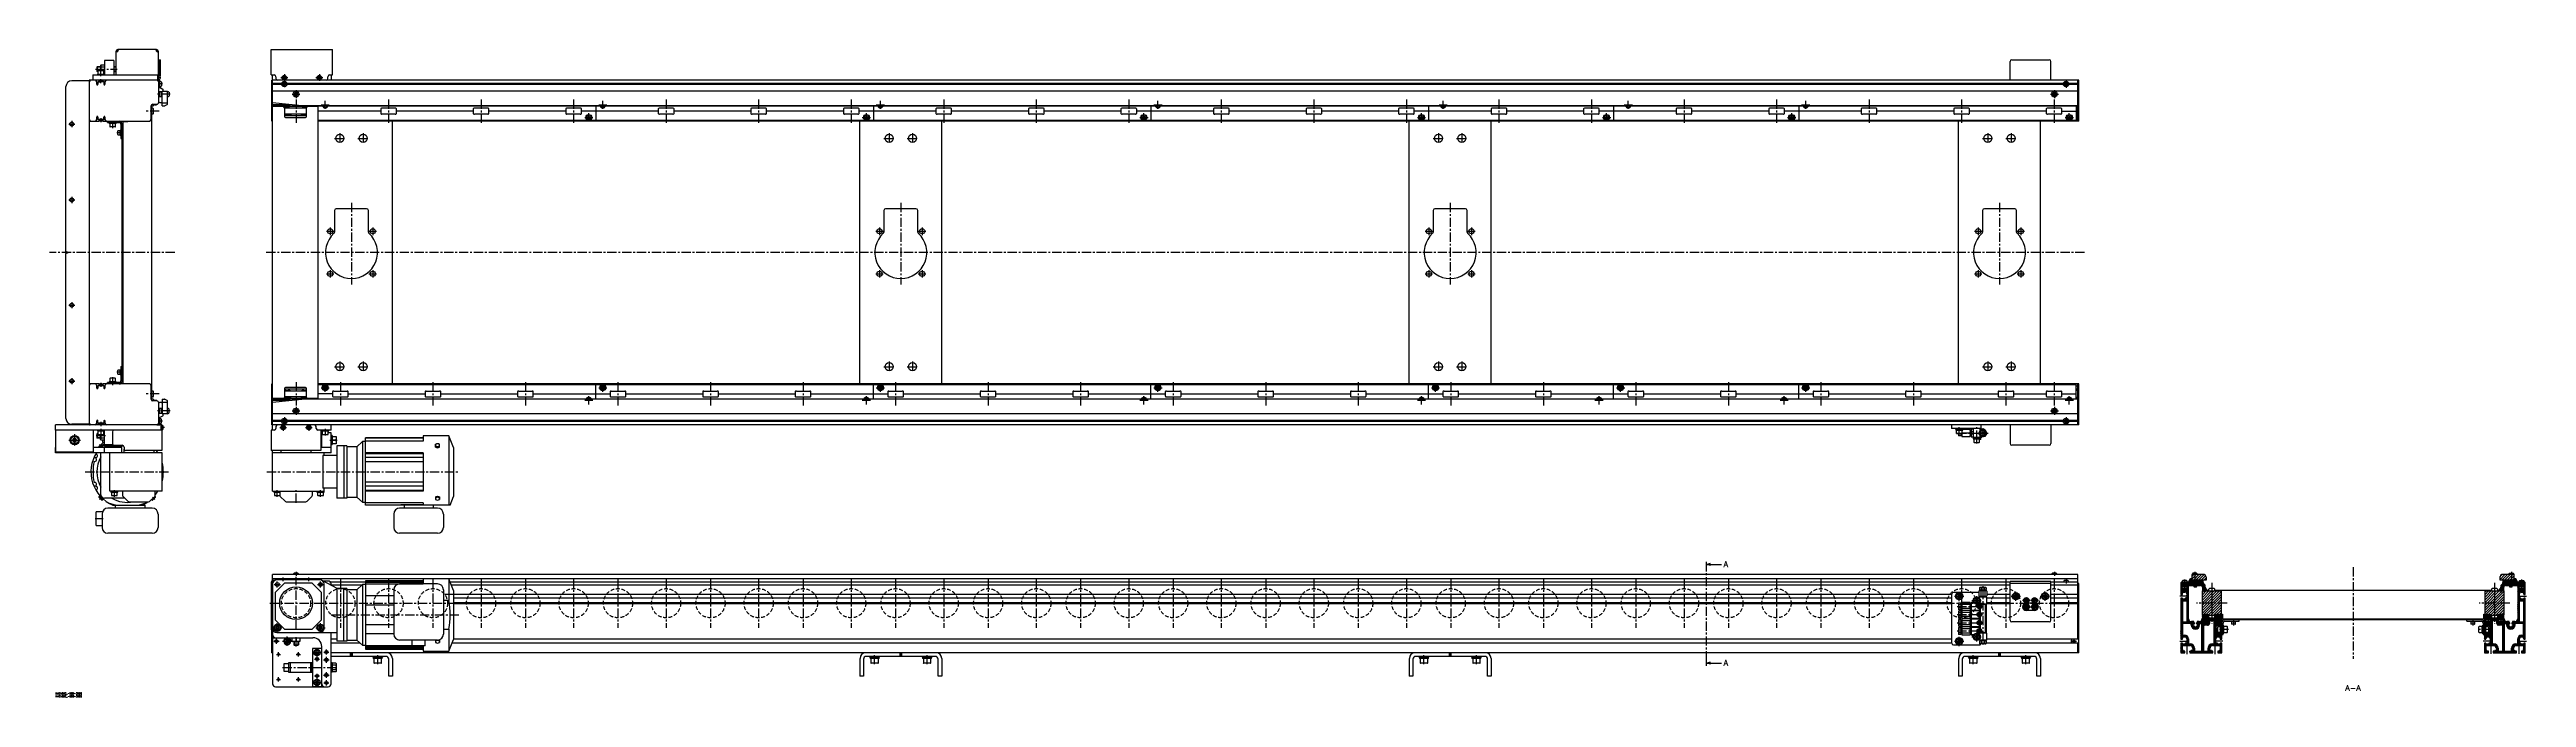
# Model space of a CAD drawing. Extents: x -10 to 4233, y -8 to 1101.
import ezdxf

# ---------------------------------------------------------------- set-up
doc = ezdxf.new("R2010")
doc.units = 0
doc.header["$LTSCALE"] = 0.5
doc.linetypes.add('CENTER', pattern=[50.8, 31.75, -6.35, 6.35, -6.35])
doc.linetypes.add('DASHED', pattern=[19.05, 12.7, -6.35])
for name, color, linetype in [('MSM_CENTER', 1, 'CENTER'), ('MSM_CONTINUOUS', 7, 'CONTINUOUS'), ('MSM_DASHED', 4, 'DASHED'), ('MSM_NARROW', 5, 'CONTINUOUS'), ('MSM_PART_NUMBER', 7, 'CONTINUOUS')]:
    doc.layers.add(name, color=color, linetype=linetype)
doc.styles.get("Standard").update_dxf_attribs({"font": 'txt.shx', "height": 10, "bigfont": 'bigfont.shx'})

# ---------------------------------------------------------------- blocks, each defined once
blk = doc.blocks.new('*U86')
at = {"layer": 'MSM_PART_NUMBER'}
blk.add_text('HMCV50C_-500-3092', height=3, dxfattribs=at).set_placement((0, -3))
blk = doc.blocks.new('*U87')
at = {"layer": 'MSM_PART_NUMBER'}
blk.add_text('HMCV50C_-500-3092', height=3, dxfattribs=at).set_placement((0, -8))
blk = doc.blocks.new('*U88')
at = {"layer": 'MSM_PART_NUMBER'}
blk.add_text('A', height=10, dxfattribs=at).set_placement((2857.3, 214.9))
blk = doc.blocks.new('*U89')
at = {"layer": 'MSM_PART_NUMBER'}
blk.add_text('A', height=10, dxfattribs=at).set_placement((2857.3, 45.9))
blk = doc.blocks.new('*U90')
at = {"layer": 'MSM_PART_NUMBER'}
blk.add_text('A-A', height=10, dxfattribs=at).set_placement((3922.4, 3))

msp = doc.modelspace()

# ---------------------------------------------------------------- linework, layer by layer
at = {"layer": 'MSM_CENTER'}
for p, q in [((69, 1067.4), (105.6, 1067.4)), ((78, 1055.4), (78, 1066.9)), ((78, 1043.4), (78, 1050.4)), ((174.6, 1052.9), (180.8, 1052.9)), ((196.7, 1024.5), (175, 1024.5)), ((183.7, 1042), (177, 1042)), ((385.5, 1042), (399, 1042)), ((386.4, 1052.9), (398.1, 1052.9)), ((392.2, 1058.7), (392.2, 1035.3)), ((405.5, 1024.5), (419, 1024.5)), ((412.2, 1031.3), (412.2, 1017.8)), ((446.4, 1052.9), (458.1, 1052.9)), ((452.2, 1058.7), (452.2, 1047.1)), ((3417.5, 1024.5), (3431, 1024.5)), ((3424.2, 1031.3), (3424.2, 1017.8)), ((3437.5, 1042), (3451, 1042)), ((3444.2, 1048.8), (3444.2, 1035.3)), ((28, 978.6), (28, 968.1)), ((78, 983.4), (78, 976.4)), ((98, 978.1), (98, 966.6)), ((178, 995.5), (155.5, 995.5)), ((412.2, 1015.5), (412.2, 975.5)), ((455.2, 1006.2), (469.2, 1006.2)), ((462.2, 999.2), (462.2, 1013.2)), ((570.7, 1015.5), (570.7, 975.5)), ((729.2, 1015.5), (729.2, 975.5)), ((887.7, 1015.5), (887.7, 975.5)), ((906.7, 984.8), (920.7, 984.8)), ((913.7, 977.7), (913.7, 991.8)), ((930.7, 1006.2), (944.7, 1006.2)), ((937.7, 999.2), (937.7, 1013.2)), ((1046.2, 1015.5), (1046.2, 975.5)), ((1204.7, 1015.5), (1204.7, 975.5)), ((1363.2, 1015.5), (1363.2, 975.5)), ((1382.2, 984.8), (1396.2, 984.8)), ((1389.2, 977.7), (1389.2, 991.8)), ((1406.2, 1006.2), (1420.2, 1006.2)), ((1413.2, 999.2), (1413.2, 1013.2)), ((1521.7, 1015.5), (1521.7, 975.5)), ((1680.2, 1015.5), (1680.2, 975.5)), ((1838.7, 1015.5), (1838.7, 975.5)), ((1857.7, 984.8), (1871.7, 984.8)), ((1864.7, 977.7), (1864.7, 991.8)), ((1881.7, 1006.2), (1895.7, 1006.2)), ((1888.7, 999.2), (1888.7, 1013.2)), ((1997.2, 1015.5), (1997.2, 975.5)), ((2155.7, 1015.5), (2155.7, 975.5)), ((2314.2, 1015.5), (2314.2, 975.5)), ((2333.2, 984.8), (2347.2, 984.8)), ((2340.2, 977.7), (2340.2, 991.8)), ((2370.2, 1006.2), (2384.3, 1006.2)), ((2377.2, 999.2), (2377.2, 1013.2)), ((2472.8, 1015.5), (2472.8, 975.5)), ((2631.2, 1015.5), (2631.2, 975.5)), ((2650.2, 984.8), (2664.3, 984.8)), ((2657.2, 977.7), (2657.2, 991.8)), ((2687.3, 1006.2), (2701.3, 1006.2)), ((2694.2, 999.2), (2694.2, 1013.2)), ((2789.8, 1015.5), (2789.8, 975.5)), ((2948.2, 1015.5), (2948.2, 975.5)), ((2967.2, 984.8), (2981.3, 984.8)), ((2974.2, 977.7), (2974.2, 991.8)), ((2991.2, 1006.2), (3005.2, 1006.2)), ((2998.2, 999.2), (2998.2, 1013.2)), ((3106.8, 1015.5), (3106.8, 975.5)), ((3265.2, 1015.5), (3265.2, 975.5)), ((3423.7, 1015.5), (3423.7, 975.5)), ((3442.7, 984.8), (3456.8, 984.8)), ((3449.8, 977.7), (3449.8, 991.8)), ((22.8, 973.4), (33.2, 973.4)), ((114.1, 958.4), (105.1, 958.4)), ((478.2, 948.9), (496.2, 948.9)), ((487.2, 957.9), (487.2, 939.9)), ((518.2, 948.9), (536.2, 948.9)), ((527.2, 957.9), (527.2, 939.9)), ((1419.2, 948.9), (1437.2, 948.9)), ((1428.2, 957.9), (1428.2, 939.9)), ((1459.2, 948.9), (1477.2, 948.9)), ((1468.2, 957.9), (1468.2, 939.9)), ((2360.2, 948.9), (2378.2, 948.9)), ((2369.2, 957.9), (2369.2, 939.9)), ((2400.2, 948.9), (2418.2, 948.9)), ((2409.2, 957.9), (2409.2, 939.9)), ((3301.2, 948.9), (3319.2, 948.9)), ((3310.2, 957.9), (3310.2, 939.9)), ((3341.2, 948.9), (3359.2, 948.9)), ((3350.2, 957.9), (3350.2, 939.9)), ((28, 848.6), (28, 838.1)), ((22.8, 843.4), (33.2, 843.4)), ((507.2, 838.4), (507.2, 698.9)), ((1448.2, 838.4), (1448.2, 698.9)), ((2389.2, 838.4), (2389.2, 698.9)), ((3330.2, 838.4), (3330.2, 698.9)), ((464.2, 789.9), (477.2, 789.9)), ((470.7, 796.4), (470.7, 783.4)), ((537.2, 789.9), (550.2, 789.9)), ((543.7, 796.4), (543.7, 783.4)), ((1405.2, 789.9), (1418.2, 789.9)), ((1411.7, 796.4), (1411.7, 783.4)), ((1478.2, 789.9), (1491.2, 789.9)), ((1484.7, 796.4), (1484.7, 783.4)), ((2346.2, 789.9), (2359.2, 789.9)), ((2352.7, 796.4), (2352.7, 783.4)), ((2419.2, 789.9), (2432.2, 789.9)), ((2425.7, 796.4), (2425.7, 783.4)), ((3287.2, 789.9), (3300.2, 789.9)), ((3293.7, 796.4), (3293.7, 783.4)), ((3360.2, 789.9), (3373.2, 789.9)), ((3366.7, 796.4), (3366.7, 783.4)), ((204.7, 753.4), (-10, 753.4)), ((3475.9, 753.4), (359.7, 753.4)), ((470.7, 723.4), (470.7, 710.4)), ((543.7, 723.4), (543.7, 710.4)), ((1411.7, 723.4), (1411.7, 710.4)), ((1484.7, 723.4), (1484.7, 710.4)), ((2352.7, 723.4), (2352.7, 710.4)), ((2425.7, 723.4), (2425.7, 710.4)), ((3293.7, 723.4), (3293.7, 710.4)), ((3366.7, 723.4), (3366.7, 710.4)), ((464.2, 716.9), (477.2, 716.9)), ((537.2, 716.9), (550.2, 716.9)), ((1405.2, 716.9), (1418.2, 716.9)), ((1478.2, 716.9), (1491.2, 716.9)), ((2346.2, 716.9), (2359.2, 716.9)), ((2419.2, 716.9), (2432.2, 716.9)), ((3287.2, 716.9), (3300.2, 716.9)), ((3360.2, 716.9), (3373.2, 716.9)), ((22.8, 663.4), (33.2, 663.4)), ((28, 668.6), (28, 658.1)), ((478.2, 557.9), (496.2, 557.9)), ((487.2, 566.9), (487.2, 548.9)), ((518.2, 557.9), (536.2, 557.9)), ((527.2, 566.9), (527.2, 548.9)), ((1419.2, 557.9), (1437.2, 557.9)), ((1428.2, 566.9), (1428.2, 548.9)), ((1459.2, 557.9), (1477.2, 557.9)), ((1468.2, 566.9), (1468.2, 548.9)), ((2360.2, 557.9), (2378.2, 557.9)), ((2369.2, 566.9), (2369.2, 548.9)), ((2400.2, 557.9), (2418.2, 557.9)), ((2409.2, 566.9), (2409.2, 548.9)), ((3301.2, 557.9), (3319.2, 557.9)), ((3310.2, 566.9), (3310.2, 548.9)), ((3341.2, 557.9), (3359.2, 557.9)), ((3350.2, 566.9), (3350.2, 548.9)), ((22.8, 533.4), (33.2, 533.4)), ((28, 538.6), (28, 528.1)), ((78, 530.4), (78, 523.4)), ((98, 540.2), (98, 526.4)), ((114.1, 548.4), (105.1, 548.4)), ((178, 511.3), (155.5, 511.3)), ((412.2, 531.3), (412.2, 491.3)), ((455.2, 522), (469.2, 522)), ((462.2, 515), (462.2, 529)), ((488.2, 531.3), (488.2, 491.3)), ((646.7, 531.3), (646.7, 491.3)), ((805.2, 531.3), (805.2, 491.3)), ((930.7, 522), (944.7, 522)), ((937.7, 515), (937.7, 529)), ((963.7, 531.3), (963.7, 491.3)), ((1122.2, 531.3), (1122.2, 491.3)), ((1280.7, 531.3), (1280.7, 491.3)), ((1406.2, 522), (1420.2, 522)), ((1413.2, 515), (1413.2, 529)), ((1439.2, 531.3), (1439.2, 491.3)), ((1597.7, 531.3), (1597.7, 491.3)), ((1756.2, 531.3), (1756.2, 491.3)), ((1881.7, 522), (1895.7, 522)), ((1888.7, 515), (1888.7, 529)), ((1914.7, 531.3), (1914.7, 491.3)), ((2073.2, 531.3), (2073.2, 491.3)), ((2231.7, 531.3), (2231.7, 491.3)), ((2357.2, 522), (2371.2, 522)), ((2364.2, 515), (2364.2, 529)), ((2390.2, 531.3), (2390.2, 491.3)), ((2548.8, 531.3), (2548.8, 491.3)), ((2674.2, 522), (2688.3, 522)), ((2681.2, 515), (2681.2, 529)), ((2707.2, 531.3), (2707.2, 491.3)), ((2865.8, 531.3), (2865.8, 491.3)), ((2991.2, 522), (3005.2, 522)), ((2998.2, 515), (2998.2, 529)), ((3024.2, 531.3), (3024.2, 491.3)), ((3182.8, 531.3), (3182.8, 491.3)), ((3341.2, 531.3), (3341.2, 491.3)), ((3423.7, 531.3), (3423.7, 491.3)), ((196.7, 482.2), (175, 482.2)), ((392.2, 471.5), (392.2, 458)), ((405.5, 482.2), (419, 482.2)), ((412.2, 489), (412.2, 475.5)), ((906.7, 500.5), (920.7, 500.5)), ((913.7, 493.5), (913.7, 507.5)), ((1382.2, 500.5), (1396.2, 500.5)), ((1389.2, 493.5), (1389.2, 507.5)), ((1857.7, 500.5), (1871.7, 500.5)), ((1864.7, 493.5), (1864.7, 507.5)), ((2333.2, 500.5), (2347.2, 500.5)), ((2340.2, 493.5), (2340.2, 507.5)), ((2637.2, 500.5), (2651.2, 500.5)), ((2644.2, 493.5), (2644.2, 507.5)), ((2954.2, 500.5), (2968.3, 500.5)), ((2961.2, 493.5), (2961.2, 507.5)), ((3417.5, 482.2), (3431, 482.2)), ((3424.2, 489), (3424.2, 475.5)), ((3442.7, 500.5), (3456.8, 500.5)), ((3444.2, 471.5), (3444.2, 458)), ((3449.8, 493.5), (3449.8, 507.5)), ((23, 432.2), (43, 432.2)), ((33, 442.2), (33, 422.2)), ((86, 439.4), (69, 439.4)), ((80.6, 420.2), (75.8, 425)), ((78, 463.4), (78, 456.4)), ((78, 451.4), (78, 439.9)), ((183.7, 464.7), (177, 464.7)), ((186.8, 453.9), (180.6, 453.9)), ((384.4, 453.9), (396.1, 453.9)), ((385.5, 464.7), (399, 464.7)), ((390.2, 459.7), (390.2, 448.1)), ((428.4, 453.9), (440.1, 453.9)), ((434.2, 459.7), (434.2, 448.1)), ((462.2, 451.4), (462.2, 439.9)), ((470.2, 432.2), (482.7, 432.2)), ((3257.8, 444.4), (3310.7, 444.4)), ((3261.2, 441.3), (3261.2, 454.4)), ((3291.2, 426.3), (3291.2, 454.4)), ((3301.8, 452.9), (3301.8, 435.9)), ((3437.5, 464.7), (3451, 464.7)), ((51, 377.7), (195, 377.7)), ((101, 335.2), (101, 346.7)), ((362.2, 377.7), (692.2, 377.7)), ((380.2, 335.2), (380.2, 346.7)), ((412.2, 324.8), (412.2, 346.7)), ((454.2, 335.2), (454.2, 346.7)), ((82, 297.7), (68, 297.7)), ((75.8, 330.5), (80.6, 335.3)), ((170.2, 330.5), (166.1, 334.7)), ((2828.2, 55), (2828.2, 215)), ((3935.9, 214.7), (3935.9, 58)), ((374.9, 185), (385.6, 185)), ((380.2, 179.7), (380.2, 190.3)), ((390.2, 191), (390.2, 196.8)), ((412.2, 206.7), (412.2, 200)), ((412.2, 108), (412.2, 198)), ((434.2, 191), (434.2, 196.8)), ((448.9, 185), (459.6, 185)), ((454.2, 179.7), (454.2, 190.3)), ((488.2, 195), (488.2, 111)), ((570.7, 195), (570.7, 111)), ((646.7, 195), (646.7, 111)), ((729.2, 195), (729.2, 111)), ((805.2, 195), (805.2, 111)), ((887.7, 195), (887.7, 111)), ((963.7, 195), (963.7, 111)), ((1046.2, 195), (1046.2, 111)), ((1122.2, 195), (1122.2, 111)), ((1204.7, 195), (1204.7, 111)), ((1280.7, 195), (1280.7, 111)), ((1363.2, 195), (1363.2, 111)), ((1439.2, 195), (1439.2, 111)), ((1521.7, 195), (1521.7, 111)), ((1597.7, 195), (1597.7, 111)), ((1680.2, 195), (1680.2, 111)), ((1756.2, 195), (1756.2, 111)), ((1838.7, 195), (1838.7, 111)), ((1914.7, 195), (1914.7, 111)), ((1997.2, 195), (1997.2, 111)), ((2073.2, 195), (2073.2, 111)), ((2155.7, 195), (2155.7, 111)), ((2231.7, 195), (2231.7, 111)), ((2314.2, 195), (2314.2, 111)), ((2390.2, 195), (2390.2, 111)), ((2472.8, 195), (2472.8, 111)), ((2548.8, 195), (2548.8, 111)), ((2631.2, 195), (2631.2, 111)), ((2707.2, 195), (2707.2, 111)), ((2789.8, 195), (2789.8, 111)), ((2865.8, 195), (2865.8, 111)), ((2948.2, 195), (2948.2, 111)), ((3024.2, 195), (3024.2, 111)), ((3106.8, 195), (3106.8, 111)), ((3182.8, 195), (3182.8, 111)), ((3261.2, 156.7), (3261.2, 173.3)), ((3265.2, 195), (3265.2, 111)), ((3301.8, 182), (3301.8, 81.5)), ((3341.2, 195), (3341.2, 111)), ((3358.2, 156.9), (3358.2, 173.1)), ((3408.3, 156.9), (3408.3, 173.1)), ((3423.7, 195), (3423.7, 111)), ((3424.2, 206.7), (3424.2, 200)), ((3444.2, 193.7), (3444.2, 187)), ((3647.2, 193.7), (3647.2, 172.5)), ((3664.7, 206.7), (3664.7, 183.5)), ((3677.4, 175.6), (3685.4, 175.6)), ((3681.4, 171.6), (3681.4, 179.6)), ((3693.7, 188), (3693.7, 118)), ((4178, 188), (4178, 118)), ((4186.3, 175.6), (4194.3, 175.6)), ((4190.3, 171.6), (4190.3, 179.6)), ((4207, 206.7), (4207, 183.5)), ((4224.5, 193.7), (4224.5, 172.5)), ((367.2, 153), (3466.3, 153)), ((472.2, 133), (692.2, 133)), ((3253, 165), (3269.5, 165)), ((3257.8, 147.5), (3301.8, 147.5)), ((3257.8, 133.5), (3301.8, 133.5)), ((3283, 157.5), (3299.5, 157.5)), ((3291.2, 149.2), (3291.2, 165.8)), ((3295.8, 141.5), (3295.8, 153.5)), ((3295.8, 127.5), (3295.8, 139.5)), ((3350.1, 165), (3366.4, 165)), ((3369.2, 147), (3397.3, 147)), ((3369.7, 158), (3382.8, 158)), ((3376.2, 140), (3376.2, 164.6)), ((3383.7, 158), (3396.8, 158)), ((3390.2, 140), (3390.2, 164.6)), ((3400.1, 165), (3416.4, 165)), ((3652.9, 165), (3638.9, 165)), ((3719.9, 153), (3667.7, 153)), ((3683, 135), (3683, 115.7)), ((3704.5, 135), (3704.5, 115.7)), ((4204.1, 153), (4151.9, 153)), ((4167.2, 135), (4167.2, 115.7)), ((4188.7, 135), (4188.7, 115.7)), ((4218.9, 165), (4232.9, 165)), ((372.1, 111), (388.4, 111)), ((374.2, 88), (383.3, 88)), ((378.6, 84), (378.6, 92)), ((378.7, 83.4), (378.7, 92.6)), ((380.2, 102.9), (380.2, 119.1)), ((389.1, 88), (405.3, 88)), ((397.2, 79.9), (397.2, 96)), ((412.2, 79), (412.2, 96)), ((446.1, 111), (462.4, 111)), ((454.2, 102.9), (454.2, 119.1)), ((3253, 88), (3269.5, 88)), ((3257.8, 119.5), (3301.8, 119.5)), ((3257.8, 105.5), (3301.8, 105.5)), ((3261.2, 79.7), (3261.2, 96.3)), ((3283, 95.5), (3299.5, 95.5)), ((3291.2, 87.2), (3291.2, 103.8)), ((3295.8, 113.5), (3295.8, 125.5)), ((3295.8, 99.5), (3295.8, 111.5)), ((3453.9, 88), (3461.9, 88)), ((3457.9, 84), (3457.9, 92)), ((3638.9, 88), (3652.9, 88)), ((3722.7, 108), (3698.9, 108)), ((3712.9, 88), (3698.9, 88)), ((3730.9, 124.1), (3730.9, 115.1)), ((4140.9, 124.1), (4140.9, 115.1)), ((4172.9, 108), (4149.1, 108)), ((4172.9, 88), (4158.9, 88)), ((4218.9, 88), (4232.9, 88)), ((378.5, 65.5), (385.9, 65.5)), ((382.2, 61.8), (382.2, 69.2)), ((389.2, 43), (482.7, 43)), ((412.5, 65.5), (419.9, 65.5)), ((416.2, 61.8), (416.2, 69.2)), ((440.7, 68.5), (455.8, 68.5)), ((443.7, 57.5), (452.7, 57.5)), ((448.2, 53), (448.2, 76)), ((459.2, 56), (469.2, 56)), ((459.7, 69.5), (468.7, 69.5)), ((464.2, 65), (464.2, 74)), ((464.2, 51), (464.2, 61)), ((552.2, 48.4), (552.2, 64)), ((1403.3, 48.4), (1403.3, 64)), ((1493.3, 48.4), (1493.3, 64)), ((2344.3, 48.4), (2344.3, 64)), ((2434.3, 48.4), (2434.3, 64)), ((3285.2, 48.4), (3285.2, 64)), ((3375.3, 48.4), (3375.3, 64)), ((3651.9, 66), (3651.9, 82.5)), ((3699.8, 66), (3699.8, 82.5)), ((4171.9, 82.5), (4171.9, 66)), ((4219.9, 82.5), (4219.9, 66)), ((378.5, 22.5), (385.9, 22.5)), ((382.2, 18.8), (382.2, 26.2)), ((412.5, 22.5), (419.9, 22.5)), ((416.2, 18.8), (416.2, 26.2)), ((440.7, 17.5), (455.8, 17.5)), ((443.7, 28.5), (452.7, 28.5)), ((448.2, 10), (448.2, 33)), ((459.2, 30), (469.2, 30)), ((459.7, 16.5), (468.7, 16.5)), ((464.2, 25), (464.2, 35)), ((464.2, 12), (464.2, 21))]:
    msp.add_line(p, q, dxfattribs=at)
at = {"layer": 'MSM_CONTINUOUS'}
for p, q in [((71, 1070.7), (71.7, 1071.4)), ((71, 1070.7), (71, 1064.1)), ((71.7, 1063.4), (71, 1064.1)), ((77.5, 1071.4), (71.7, 1071.4)), ((71.7, 1071.4), (71.7, 1063.4)), ((73, 1063.4), (71.7, 1063.4)), ((73, 1064.3), (73, 1058.9)), ((73.6, 1064.9), (82.4, 1064.9)), ((78.2, 1074.9), (77.5, 1073.6)), ((77.5, 1073.6), (77.5, 1064.9)), ((78.2, 1074.9), (84, 1074.9)), ((78.2, 1071.2), (84, 1071.2)), ((83, 1058.9), (83, 1064.3)), ((83, 1063.6), (84, 1063.6)), ((100, 1082.4), (84, 1082.4)), ((84, 1082.4), (84, 1057.4)), ((100, 1082.4), (100, 1057.4)), ((103.6, 1071.4), (100, 1071.4)), ((100, 1063.4), (103.6, 1063.4)), ((103.6, 1097.3), (103.6, 1057.4)), ((108.2, 1099.3), (105.2, 1096.3)), ((105.2, 1096.3), (105.2, 1097.3)), ((173, 1100.9), (107.2, 1100.9)), ((107.2, 1099.3), (108.2, 1099.3)), ((175, 1096.3), (172, 1099.3)), ((172, 1099.3), (173, 1099.3)), ((175, 1097.3), (175, 1096.3)), ((176.6, 1048.4), (176.6, 1097.3)), ((177, 1083.4), (177, 1056.6)), ((177, 1083.4), (180, 1083.4)), ((180, 1056.4), (180, 1083.4)), ((369.8, 1057.4), (369.8, 1100.9)), ((369.8, 1100.9), (474.8, 1100.9)), ((474.8, 1057.4), (474.8, 1100.9)), ((3348.2, 1048.4), (3348.2, 1080.4)), ((3351.2, 1083.4), (3415.2, 1083.4)), ((3418.2, 1048.4), (3418.2, 1080.4)), ((18, 754.9), (18, 1037.4)), ((58, 1047.4), (28, 1047.4)), ((58, 1047.9), (58, 458.9)), ((176.6, 1048.4), (58.5, 1048.4)), ((64, 1057.4), (64, 1048.4)), ((64, 1057.4), (176.6, 1057.4)), ((71, 1041.4), (71, 1045.4)), ((71.9, 1058.9), (71.9, 1057.4)), ((71.9, 1058.9), (84, 1058.9)), ((72.8, 1040.9), (72.8, 1045.9)), ((72.8, 1045.9), (76, 1045.9)), ((72.9, 1040.9), (72.8, 1040.9)), ((73, 1045.9), (73, 1041.4)), ((83, 1045.4), (73, 1045.4)), ((74.8, 1045.9), (74.8, 1048.4)), ((75, 1048.4), (75, 1045.9)), ((76.4, 1048.4), (76, 1048)), ((76, 1045.4), (76, 1048)), ((76, 1048), (80, 1048)), ((80, 1048), (79.6, 1048.4)), ((80, 1045.4), (80, 1048)), ((83.3, 1045.9), (80, 1045.9)), ((81, 1045.9), (81, 1048.4)), ((81.2, 1048.4), (81.2, 1045.9)), ((83, 1059.9), (84, 1059.9)), ((83, 1045.9), (83, 1041.4)), ((83.3, 1045.9), (83.3, 1044.9)), ((83.3, 1044.9), (85, 1044.9)), ((85, 1045.4), (85, 1041.4)), ((178, 1048.3), (174.5, 1048.3)), ((175, 1057.4), (175, 1048.4)), ((177, 1010.6), (177, 1045.4)), ((177, 1028.8), (181.5, 1028.8)), ((177.4, 1027), (177, 1026.6)), ((177, 1022.5), (177.4, 1022)), ((181.5, 1020.3), (177, 1020.3)), ((178.5, 1027), (177.4, 1027)), ((177.4, 1022), (177.4, 1027)), ((178.5, 1022), (177.4, 1022)), ((178.5, 1042), (179, 1042.9)), ((179, 1041.2), (178.5, 1042)), ((181.5, 1028.5), (178.5, 1028.5)), ((178.5, 1028.5), (178.5, 1020.5)), ((178.5, 1020.5), (181.5, 1020.5)), ((178.8, 1055.4), (178.8, 1050.4)), ((179, 1036.1), (179, 1047.3)), ((184.1, 1032.8), (179.5, 1035.3)), ((181.5, 1028.8), (181.5, 1020.3)), ((181.5, 1027.3), (183, 1027.3)), ((183, 1027), (181.5, 1027)), ((181.5, 1022), (183, 1022)), ((183, 1021.8), (181.5, 1021.8)), ((181.7, 1045.2), (181.7, 1038.9)), ((183, 1004.5), (183, 1029.5)), ((183, 1029.5), (192, 1029.5)), ((184.6, 1029.5), (184.6, 1032)), ((192, 1007.7), (192, 1029.5)), ((194.7, 1027.7), (194.7, 1021.4)), ((369.8, 1057.4), (374.8, 1057.4)), ((3465.8, 1048.4), (370.6, 1048.4)), ((370.6, 978.4), (370.6, 1048.4)), ((372.2, 449.4), (372.2, 1057.4)), ((3464.2, 1048.3), (372.2, 1048.3)), ((387.6, 1042.9), (372.2, 1042.9)), ((387.5, 1042), (372.2, 1042)), ((387.6, 1041.2), (372.2, 1041.2)), ((3464.2, 1029.5), (372.2, 1029.5)), ((377.8, 1054.4), (377.8, 1051.4)), ((392.2, 1043.8), (390.7, 1042.9)), ((390.7, 1042.9), (390.7, 1041.2)), ((390.7, 1041.2), (392.2, 1040.3)), ((392.2, 1054.3), (391, 1053.6)), ((391, 1052.2), (391, 1053.6)), ((391, 1052.2), (392.2, 1051.5)), ((393.5, 1053.6), (392.2, 1054.3)), ((392.2, 1051.5), (393.5, 1052.2)), ((393.7, 1042.9), (392.2, 1043.8)), ((392.2, 1040.3), (393.7, 1041.2)), ((393.5, 1052.2), (393.5, 1053.6)), ((393.7, 1041.2), (393.7, 1042.9)), ((3439.6, 1042.9), (396.9, 1042.9)), ((3439.6, 1041.2), (396.9, 1041.2)), ((3439.5, 1042), (397, 1042)), ((397.2, 1048.3), (397.2, 1048.4)), ((411.4, 1026), (410.5, 1024.5)), ((410.5, 1024.5), (411.4, 1023)), ((411.4, 1026), (413.1, 1026)), ((411.4, 1023), (413.1, 1023)), ((414, 1024.5), (413.1, 1026)), ((413.1, 1023), (414, 1024.5)), ((427.2, 1048.4), (427.2, 1048.3)), ((452.2, 1054.3), (451, 1053.6)), ((451, 1052.2), (451, 1053.6)), ((451, 1052.2), (452.2, 1051.5)), ((453.5, 1053.6), (452.2, 1054.3)), ((452.2, 1051.5), (453.5, 1052.2)), ((453.5, 1052.2), (453.5, 1053.6)), ((466.8, 1051.4), (466.8, 1054.4)), ((469.8, 1057.4), (474.8, 1057.4)), ((472.2, 1057.4), (472.2, 1048.4)), ((3423.4, 1026), (3422.5, 1024.5)), ((3422.5, 1024.5), (3423.4, 1023)), ((3423.4, 1026), (3425.1, 1026)), ((3423.4, 1023), (3425.1, 1023)), ((3426, 1024.5), (3425.1, 1026)), ((3425.1, 1023), (3426, 1024.5)), ((3444.2, 1043.8), (3442.7, 1042.9)), ((3442.7, 1042.9), (3442.7, 1041.2)), ((3442.7, 1041.2), (3444.2, 1040.3)), ((3445.8, 1042.9), (3444.2, 1043.8)), ((3444.2, 1040.3), (3445.8, 1041.2)), ((3445.8, 1041.2), (3445.8, 1042.9)), ((3464.2, 1042.9), (3448.9, 1042.9)), ((3464.2, 1041.2), (3448.9, 1041.2)), ((3464.2, 1042), (3449, 1042)), ((3464.2, 978.4), (3464.2, 1048.4)), ((3465.8, 978.4), (3465.8, 1048.4)), ((58.5, 978.4), (74.8, 978.4)), ((71, 981.4), (71, 985.4)), ((72.8, 985.9), (72.9, 985.9)), ((72.8, 980.9), (72.8, 985.9)), ((74.8, 980.9), (72.8, 980.9)), ((73, 985.4), (73, 981.4)), ((83, 981.4), (73, 981.4)), ((74.8, 978.4), (74.8, 980.9)), ((76, 981.4), (76, 978.8)), ((76.4, 978.4), (76, 978.8)), ((76, 978.8), (80, 978.8)), ((79.6, 978.4), (76.4, 978.4)), ((80, 978.8), (79.6, 978.4)), ((80, 981.4), (80, 978.8)), ((83.3, 980.9), (81.2, 980.9)), ((81.2, 980.9), (81.2, 978.4)), ((81.2, 978.4), (161, 978.4)), ((83, 981.4), (83, 985.4)), ((83.3, 981.9), (83.3, 980.9)), ((85, 981.9), (83.3, 981.9)), ((85, 985.4), (85, 981.4)), ((89.4, 976.1), (89.4, 978.4)), ((89.4, 976.1), (109.1, 976.1)), ((91.9, 976.1), (91.9, 974.6)), ((104.1, 974.6), (104.1, 976.1)), ((124, 977.4), (116, 977.4)), ((116, 529.4), (116, 977.4)), ((124, 977.4), (124, 978.4)), ((164, 981.4), (164, 1004.4)), ((165.5, 1003.4), (164, 1003.4)), ((164.1, 1005.1), (164.1, 1003.4)), ((164.6, 1005.8), (164.6, 1004.6)), ((165.1, 1004.1), (165.6, 1004.1)), ((165.5, 503.4), (165.5, 1003.4)), ((167, 1000.5), (165.5, 1000.5)), ((167, 990.5), (165.5, 990.5)), ((167, 1007.4), (173.8, 1007.4)), ((168, 991.5), (168, 999.5)), ((170.7, 1006.5), (172.4, 1006.5)), ((174.5, 1007.4), (174.5, 1007.5)), ((178.3, 1010), (182, 1010)), ((183, 1009.5), (192, 1009.5)), ((183, 1004.5), (186.8, 1004.5)), ((187.2, 1004.7), (191.4, 1006.8)), ((370.6, 1007.4), (372.2, 1007.4)), ((370.6, 978.4), (372.2, 978.4)), ((422.2, 1004.5), (372.2, 1009.5)), ((402.2, 1006.5), (372.2, 1006.5)), ((3464.2, 1004.1), (372.2, 1004.1)), ((450.2, 1003.4), (372.2, 1003.4)), ((398.8, 1001.4), (392.2, 1001.4)), ((392.2, 1001.4), (392.2, 986.4)), ((430.2, 1000.5), (392.2, 1000.5)), ((430.2, 990.5), (392.2, 990.5)), ((392.2, 989.4), (398.8, 989.4)), ((430.2, 987.4), (392.2, 987.4)), ((393.4, 1001.4), (393.4, 1003.4)), ((393.4, 987.4), (393.4, 989.4)), ((394.2, 984.4), (428.2, 984.4)), ((3464.2, 1004.5), (422.2, 1004.5)), ((430.2, 1001.4), (425.7, 1001.4)), ((425.7, 989.4), (430.2, 989.4)), ((430.2, 986.4), (430.2, 1001.4)), ((431.1, 1003.4), (431.1, 1003.1)), ((450.2, 502.6), (450.2, 1004.1)), ((557.3, 995.5), (450.2, 995.5)), ((3461.8, 979.4), (450.2, 979.4)), ((3465.8, 978.4), (450.2, 978.4)), ((462.2, 1003.9), (461.9, 1004.1)), ((462.6, 1004.1), (462.2, 1003.9)), ((557.3, 999.5), (557.3, 991.5)), ((582.2, 1000.5), (559.3, 1000.5)), ((582.2, 990.5), (559.3, 990.5)), ((577.2, 528.4), (577.2, 978.4)), ((584.2, 991.5), (584.2, 999.5)), ((715.8, 995.5), (584.2, 995.5)), ((715.8, 999.5), (715.8, 991.5)), ((740.7, 1000.5), (717.8, 1000.5)), ((740.7, 990.5), (717.8, 990.5)), ((742.7, 991.5), (742.7, 999.5)), ((874.3, 995.5), (742.7, 995.5)), ((874.3, 999.5), (874.3, 991.5)), ((899.2, 1000.5), (876.3, 1000.5)), ((899.2, 990.5), (876.3, 990.5)), ((901.2, 991.5), (901.2, 999.5)), ((1032.8, 995.5), (901.2, 995.5)), ((911.7, 985.9), (913.7, 987.1)), ((911.7, 983.6), (911.7, 985.9)), ((913.7, 982.4), (911.7, 983.6)), ((913.7, 987.1), (915.7, 985.9)), ((915.7, 983.6), (913.7, 982.4)), ((915.7, 985.9), (915.7, 983.6)), ((925.7, 1004.1), (925.7, 979.4)), ((937.7, 1003.9), (937.4, 1004.1)), ((938.1, 1004.1), (937.7, 1003.9)), ((1032.8, 999.5), (1032.8, 991.5)), ((1057.7, 1000.5), (1034.8, 1000.5)), ((1057.7, 990.5), (1034.8, 990.5)), ((1059.7, 991.5), (1059.7, 999.5)), ((1191.3, 995.5), (1059.7, 995.5)), ((1191.3, 999.5), (1191.3, 991.5)), ((1216.2, 1000.5), (1193.3, 1000.5)), ((1216.2, 990.5), (1193.3, 990.5)), ((1218.2, 991.5), (1218.2, 999.5)), ((1349.8, 995.5), (1218.2, 995.5)), ((1349.8, 999.5), (1349.8, 991.5)), ((1374.7, 1000.5), (1351.8, 1000.5)), ((1374.7, 990.5), (1351.8, 990.5)), ((1376.7, 991.5), (1376.7, 999.5)), ((1508.3, 995.5), (1376.7, 995.5)), ((1378.2, 528.4), (1378.2, 978.4)), ((1387.2, 985.9), (1389.2, 987.1)), ((1387.2, 983.6), (1387.2, 985.9)), ((1389.2, 982.4), (1387.2, 983.6)), ((1389.2, 987.1), (1391.2, 985.9)), ((1391.2, 983.6), (1389.2, 982.4)), ((1391.2, 985.9), (1391.2, 983.6)), ((1401.2, 1004.1), (1401.2, 979.4)), ((1413.2, 1003.9), (1412.9, 1004.1)), ((1413.6, 1004.1), (1413.2, 1003.9)), ((1508.3, 999.5), (1508.3, 991.5)), ((1533.2, 1000.5), (1510.3, 1000.5)), ((1533.2, 990.5), (1510.3, 990.5)), ((1518.2, 528.4), (1518.2, 978.4)), ((1535.2, 991.5), (1535.2, 999.5)), ((1666.8, 995.5), (1535.2, 995.5)), ((1666.8, 999.5), (1666.8, 991.5)), ((1691.7, 1000.5), (1668.8, 1000.5)), ((1691.7, 990.5), (1668.8, 990.5)), ((1693.7, 991.5), (1693.7, 999.5)), ((1825.3, 995.5), (1693.7, 995.5)), ((1825.3, 999.5), (1825.3, 991.5)), ((1850.2, 1000.5), (1827.3, 1000.5)), ((1850.2, 990.5), (1827.3, 990.5)), ((1852.2, 991.5), (1852.2, 999.5)), ((1983.8, 995.5), (1852.2, 995.5)), ((1862.7, 985.9), (1864.7, 987.1)), ((1862.7, 983.6), (1862.7, 985.9)), ((1864.7, 982.4), (1862.7, 983.6)), ((1864.7, 987.1), (1866.7, 985.9)), ((1866.7, 983.6), (1864.7, 982.4)), ((1866.7, 985.9), (1866.7, 983.6)), ((1876.7, 1004.1), (1876.7, 979.4)), ((1888.7, 1003.9), (1888.4, 1004.1)), ((1889.1, 1004.1), (1888.7, 1003.9)), ((1983.8, 999.5), (1983.8, 991.5)), ((2008.7, 1000.5), (1985.8, 1000.5)), ((2008.7, 990.5), (1985.8, 990.5)), ((2010.7, 991.5), (2010.7, 999.5)), ((2142.3, 995.5), (2010.7, 995.5)), ((2142.3, 999.5), (2142.3, 991.5)), ((2167.2, 1000.5), (2144.3, 1000.5)), ((2167.2, 990.5), (2144.3, 990.5)), ((2169.2, 991.5), (2169.2, 999.5)), ((2300.8, 995.5), (2169.2, 995.5)), ((2300.8, 999.5), (2300.8, 991.5)), ((2325.7, 1000.5), (2302.8, 1000.5)), ((2325.7, 990.5), (2302.8, 990.5)), ((2319.2, 528.4), (2319.2, 978.4)), ((2327.7, 991.5), (2327.7, 999.5)), ((2459.3, 995.5), (2327.7, 995.5)), ((2338.2, 985.9), (2340.2, 987.1)), ((2338.2, 983.6), (2338.2, 985.9)), ((2340.2, 982.4), (2338.2, 983.6)), ((2340.2, 987.1), (2342.2, 985.9)), ((2342.2, 983.6), (2340.2, 982.4)), ((2342.2, 985.9), (2342.2, 983.6)), ((2352.2, 1004.1), (2352.2, 979.4)), ((2377.2, 1003.9), (2376.9, 1004.1)), ((2377.6, 1004.1), (2377.2, 1003.9)), ((2459.2, 528.4), (2459.2, 978.4)), ((2459.3, 999.5), (2459.3, 991.5)), ((2484.2, 1000.5), (2461.3, 1000.5)), ((2484.2, 990.5), (2461.3, 990.5)), ((2486.2, 991.5), (2486.2, 999.5)), ((2617.8, 995.5), (2486.2, 995.5)), ((2617.8, 999.5), (2617.8, 991.5)), ((2642.7, 1000.5), (2619.8, 1000.5)), ((2642.7, 990.5), (2619.8, 990.5)), ((2644.7, 991.5), (2644.7, 999.5)), ((2776.3, 995.5), (2644.7, 995.5)), ((2655.2, 985.9), (2657.2, 987.1)), ((2655.2, 983.6), (2655.2, 985.9)), ((2657.2, 982.4), (2655.2, 983.6)), ((2657.2, 987.1), (2659.2, 985.9)), ((2659.2, 983.6), (2657.2, 982.4)), ((2659.2, 985.9), (2659.2, 983.6)), ((2669.2, 1004.1), (2669.2, 979.4)), ((2694.2, 1003.9), (2693.9, 1004.1)), ((2694.6, 1004.1), (2694.2, 1003.9)), ((2776.3, 999.5), (2776.3, 991.5)), ((2801.2, 1000.5), (2778.3, 1000.5)), ((2801.2, 990.5), (2778.3, 990.5)), ((2803.2, 991.5), (2803.2, 999.5)), ((2934.8, 995.5), (2803.2, 995.5)), ((2934.8, 999.5), (2934.8, 991.5)), ((2959.7, 1000.5), (2936.8, 1000.5)), ((2959.7, 990.5), (2936.8, 990.5)), ((2961.7, 991.5), (2961.7, 999.5)), ((3093.3, 995.5), (2961.7, 995.5)), ((2972.2, 985.9), (2974.2, 987.1)), ((2972.2, 983.6), (2972.2, 985.9)), ((2974.2, 982.4), (2972.2, 983.6)), ((2974.2, 987.1), (2976.2, 985.9)), ((2976.2, 983.6), (2974.2, 982.4)), ((2976.2, 985.9), (2976.2, 983.6)), ((2986.2, 1004.1), (2986.2, 979.4)), ((2998.2, 1003.9), (2997.9, 1004.1)), ((2998.6, 1004.1), (2998.2, 1003.9)), ((3093.3, 999.5), (3093.3, 991.5)), ((3118.2, 1000.5), (3095.3, 1000.5)), ((3118.2, 990.5), (3095.3, 990.5)), ((3120.2, 991.5), (3120.2, 999.5)), ((3251.8, 995.5), (3120.2, 995.5)), ((3251.8, 999.5), (3251.8, 991.5)), ((3276.7, 1000.5), (3253.8, 1000.5)), ((3276.7, 990.5), (3253.8, 990.5)), ((3260.2, 528.4), (3260.2, 978.4)), ((3278.7, 991.5), (3278.7, 999.5)), ((3410.3, 995.5), (3278.7, 995.5)), ((3400.2, 528.4), (3400.2, 978.4)), ((3410.3, 999.5), (3410.3, 991.5)), ((3435.2, 1000.5), (3412.3, 1000.5)), ((3435.2, 990.5), (3412.3, 990.5)), ((3437.2, 991.5), (3437.2, 999.5)), ((3437.2, 995.5), (3461.8, 995.5)), ((3447.8, 985.9), (3449.8, 987.1)), ((3447.8, 983.6), (3447.8, 985.9)), ((3449.8, 982.4), (3447.8, 983.6)), ((3449.8, 987.1), (3451.8, 985.9)), ((3451.8, 983.6), (3449.8, 982.4)), ((3451.8, 985.9), (3451.8, 983.6)), ((3461.8, 1004.1), (3461.8, 979.4)), ((3464.2, 1003.4), (3461.8, 1003.4)), ((3464.2, 1001.4), (3461.8, 1001.4)), ((3464.2, 989.4), (3461.8, 989.4)), ((3464.2, 987.4), (3461.8, 987.4)), ((3464.2, 981.9), (3461.8, 981.9)), ((3465.8, 1007.4), (3464.2, 1007.4)), ((104.1, 974.6), (91.9, 974.6)), ((93, 974.6), (93, 969.2)), ((102.4, 968.6), (93.6, 968.6)), ((103, 969.2), (103, 974.6)), ((107.1, 955.3), (107.1, 961.5)), ((111.1, 961.9), (107.5, 961.9)), ((107.5, 954.9), (111.1, 954.9)), ((112.1, 962.2), (111.1, 962.2)), ((111.1, 954.6), (111.1, 962.2)), ((111.1, 954.6), (112.1, 954.6)), ((112.1, 973.1), (112.1, 948.4)), ((112.1, 948.4), (114.4, 948.4)), ((114.4, 533.4), (114.4, 973.4)), ((114.4, 973.4), (116, 973.4)), ((114.4, 971.4), (116, 971.4)), ((478.2, 825.4), (478.2, 788.5)), ((533.2, 828.4), (481.2, 828.4)), ((536.2, 788.5), (536.2, 825.4)), ((1419.2, 825.4), (1419.2, 788.5)), ((1474.2, 828.4), (1422.2, 828.4)), ((1477.2, 788.5), (1477.2, 825.4)), ((2360.2, 825.4), (2360.2, 788.5)), ((2415.2, 828.4), (2363.2, 828.4)), ((2418.2, 788.5), (2418.2, 825.4)), ((3301.2, 825.4), (3301.2, 788.5)), ((3356.2, 828.4), (3304.3, 828.4)), ((3359.2, 788.5), (3359.2, 825.4)), ((22, 753.4), (18, 754.9)), ((18, 751.9), (22, 753.4)), ((18, 469.4), (18, 751.9)), ((111.1, 551.9), (107.5, 551.9)), ((112.1, 552.2), (111.1, 552.2)), ((111.1, 544.6), (111.1, 552.2)), ((112.1, 558.4), (112.1, 533.7)), ((112.1, 558.4), (114.4, 558.4)), ((74.8, 528.4), (58.5, 528.4)), ((71, 521.4), (71, 525.4)), ((72.8, 520.9), (72.8, 525.9)), ((72.8, 525.9), (74.8, 525.9)), ((72.9, 520.9), (72.8, 520.9)), ((73, 525.4), (73, 521.4)), ((83, 525.4), (73, 525.4)), ((74.8, 525.9), (74.8, 528.4)), ((76.4, 528.4), (76, 528)), ((76, 525.4), (76, 528)), ((76, 528), (80, 528)), ((79.6, 528.4), (76.4, 528.4)), ((80, 528), (79.6, 528.4)), ((80, 525.4), (80, 528)), ((81.2, 528.4), (81.2, 525.9)), ((161, 528.4), (81.2, 528.4)), ((81.2, 525.9), (83.3, 525.9)), ((83, 525.4), (83, 521.4)), ((83.3, 525.9), (83.3, 524.9)), ((83.3, 524.9), (85, 524.9)), ((85, 525.4), (85, 521.4)), ((109.1, 530.7), (89.4, 530.7)), ((89.4, 528.4), (89.4, 530.7)), ((91.9, 532.2), (91.9, 530.7)), ((104.1, 532.2), (91.9, 532.2)), ((93, 537.6), (93, 532.2)), ((102.4, 538.2), (93.6, 538.2)), ((103, 532.2), (103, 537.6)), ((104.1, 530.7), (104.1, 532.2)), ((107.1, 545.3), (107.1, 551.5)), ((107.5, 544.9), (111.1, 544.9)), ((111.1, 544.6), (112.1, 544.6)), ((114.4, 535.4), (116, 535.4)), ((114.4, 533.4), (116, 533.4)), ((116, 529.4), (124, 529.4)), ((124, 528.4), (124, 529.4)), ((164, 502.4), (164, 525.4)), ((167, 516.3), (165.5, 516.3)), ((168, 507.3), (168, 515.3)), ((370.6, 528.4), (372.2, 528.4)), ((370.6, 458.4), (370.6, 528.4)), ((392.2, 520.4), (392.2, 505.4)), ((430.2, 519.4), (392.2, 519.4)), ((392.2, 517.4), (398.8, 517.4)), ((430.2, 516.3), (392.2, 516.3)), ((393.4, 519.4), (393.4, 517.4)), ((428.2, 522.4), (394.2, 522.4)), ((425.7, 517.4), (430.2, 517.4)), ((430.2, 505.4), (430.2, 520.4)), ((3465.8, 528.4), (450.2, 528.4)), ((450.2, 527.4), (3461.8, 527.4)), ((474.8, 511.3), (450.2, 511.3)), ((460.2, 523.2), (462.2, 524.4)), ((460.2, 520.9), (460.2, 523.2)), ((462.2, 519.7), (460.2, 520.9)), ((462.2, 524.4), (464.2, 523.2)), ((464.2, 520.9), (462.2, 519.7)), ((464.2, 523.2), (464.2, 520.9)), ((474.8, 515.3), (474.8, 507.3)), ((476.8, 516.3), (499.7, 516.3)), ((501.7, 507.3), (501.7, 515.3)), ((501.7, 511.3), (633.3, 511.3)), ((633.3, 515.3), (633.3, 507.3)), ((635.3, 516.3), (658.2, 516.3)), ((660.2, 507.3), (660.2, 515.3)), ((660.2, 511.3), (791.8, 511.3)), ((791.8, 515.3), (791.8, 507.3)), ((793.8, 516.3), (816.7, 516.3)), ((818.7, 507.3), (818.7, 515.3)), ((818.7, 511.3), (950.3, 511.3)), ((925.7, 502.6), (925.7, 527.4)), ((935.7, 523.2), (937.7, 524.4)), ((935.7, 520.9), (935.7, 523.2)), ((937.7, 519.7), (935.7, 520.9)), ((937.7, 524.4), (939.7, 523.2)), ((939.7, 520.9), (937.7, 519.7)), ((939.7, 523.2), (939.7, 520.9)), ((950.3, 515.3), (950.3, 507.3)), ((952.3, 516.3), (975.2, 516.3)), ((977.2, 507.3), (977.2, 515.3)), ((977.2, 511.3), (1108.8, 511.3)), ((1108.8, 515.3), (1108.8, 507.3)), ((1110.8, 516.3), (1133.7, 516.3)), ((1135.7, 507.3), (1135.7, 515.3)), ((1135.7, 511.3), (1267.3, 511.3)), ((1267.3, 515.3), (1267.3, 507.3)), ((1269.3, 516.3), (1292.2, 516.3)), ((1294.2, 507.3), (1294.2, 515.3)), ((1294.2, 511.3), (1425.8, 511.3)), ((1401.2, 502.6), (1401.2, 527.4)), ((1411.2, 523.2), (1413.2, 524.4)), ((1411.2, 520.9), (1411.2, 523.2)), ((1413.2, 519.7), (1411.2, 520.9)), ((1413.2, 524.4), (1415.2, 523.2)), ((1415.2, 520.9), (1413.2, 519.7)), ((1415.2, 523.2), (1415.2, 520.9)), ((1425.8, 515.3), (1425.8, 507.3)), ((1427.8, 516.3), (1450.7, 516.3)), ((1452.7, 507.3), (1452.7, 515.3)), ((1452.7, 511.3), (1584.3, 511.3)), ((1584.3, 515.3), (1584.3, 507.3)), ((1586.3, 516.3), (1609.2, 516.3)), ((1611.2, 507.3), (1611.2, 515.3)), ((1611.2, 511.3), (1742.8, 511.3)), ((1742.8, 515.3), (1742.8, 507.3)), ((1744.8, 516.3), (1767.7, 516.3)), ((1769.7, 507.3), (1769.7, 515.3)), ((1769.7, 511.3), (1901.3, 511.3)), ((1876.7, 502.6), (1876.7, 527.4)), ((1886.7, 523.2), (1888.7, 524.4)), ((1886.7, 520.9), (1886.7, 523.2)), ((1888.7, 519.7), (1886.7, 520.9)), ((1888.7, 524.4), (1890.7, 523.2)), ((1890.7, 520.9), (1888.7, 519.7)), ((1890.7, 523.2), (1890.7, 520.9)), ((1901.3, 515.3), (1901.3, 507.3)), ((1903.3, 516.3), (1926.2, 516.3)), ((1928.2, 507.3), (1928.2, 515.3)), ((1928.2, 511.3), (2059.8, 511.3)), ((2059.8, 515.3), (2059.8, 507.3)), ((2061.8, 516.3), (2084.7, 516.3)), ((2086.7, 507.3), (2086.7, 515.3)), ((2086.7, 511.3), (2218.3, 511.3)), ((2218.3, 515.3), (2218.3, 507.3)), ((2220.3, 516.3), (2243.2, 516.3)), ((2245.2, 507.3), (2245.2, 515.3)), ((2245.2, 511.3), (2376.8, 511.3)), ((2352.2, 502.6), (2352.2, 527.4)), ((2362.2, 523.2), (2364.2, 524.4)), ((2362.2, 520.9), (2362.2, 523.2)), ((2364.2, 519.7), (2362.2, 520.9)), ((2364.2, 524.4), (2366.2, 523.2)), ((2366.2, 520.9), (2364.2, 519.7)), ((2366.2, 523.2), (2366.2, 520.9)), ((2376.8, 515.3), (2376.8, 507.3)), ((2378.8, 516.3), (2401.7, 516.3)), ((2403.7, 507.3), (2403.7, 515.3)), ((2403.7, 511.3), (2535.3, 511.3)), ((2535.3, 515.3), (2535.3, 507.3)), ((2537.3, 516.3), (2560.2, 516.3)), ((2562.2, 507.3), (2562.2, 515.3)), ((2562.2, 511.3), (2693.8, 511.3)), ((2669.2, 502.6), (2669.2, 527.4)), ((2679.2, 523.2), (2681.2, 524.4)), ((2679.2, 520.9), (2679.2, 523.2)), ((2681.2, 519.7), (2679.2, 520.9)), ((2681.2, 524.4), (2683.2, 523.2)), ((2683.2, 520.9), (2681.2, 519.7)), ((2683.2, 523.2), (2683.2, 520.9)), ((2693.8, 515.3), (2693.8, 507.3)), ((2695.8, 516.3), (2718.7, 516.3)), ((2720.7, 507.3), (2720.7, 515.3)), ((2720.7, 511.3), (2852.3, 511.3)), ((2852.3, 515.3), (2852.3, 507.3)), ((2854.3, 516.3), (2877.2, 516.3)), ((2879.2, 507.3), (2879.2, 515.3)), ((2879.2, 511.3), (3010.8, 511.3)), ((2986.2, 502.6), (2986.2, 527.4)), ((2996.2, 523.2), (2998.2, 524.4)), ((2996.2, 520.9), (2996.2, 523.2)), ((2998.2, 519.7), (2996.2, 520.9)), ((2998.2, 524.4), (3000.2, 523.2)), ((3000.2, 520.9), (2998.2, 519.7)), ((3000.2, 523.2), (3000.2, 520.9)), ((3010.8, 515.3), (3010.8, 507.3)), ((3012.8, 516.3), (3035.7, 516.3)), ((3037.7, 507.3), (3037.7, 515.3)), ((3037.7, 511.3), (3169.3, 511.3)), ((3169.3, 515.3), (3169.3, 507.3)), ((3171.3, 516.3), (3194.2, 516.3)), ((3196.2, 507.3), (3196.2, 515.3)), ((3196.2, 511.3), (3327.8, 511.3)), ((3327.8, 515.3), (3327.8, 507.3)), ((3329.8, 516.3), (3352.7, 516.3)), ((3354.7, 507.3), (3354.7, 515.3)), ((3354.7, 511.3), (3410.3, 511.3)), ((3410.3, 515.3), (3410.3, 507.3)), ((3412.3, 516.3), (3435.2, 516.3)), ((3437.2, 507.3), (3437.2, 515.3)), ((3437.2, 511.3), (3461.8, 511.3)), ((3461.8, 502.6), (3461.8, 527.4)), ((3464.2, 524.9), (3461.8, 524.9)), ((3464.2, 519.4), (3461.8, 519.4)), ((3464.2, 517.4), (3461.8, 517.4)), ((3464.2, 458.4), (3464.2, 528.4)), ((3465.8, 458.4), (3465.8, 528.4)), ((165.5, 503.4), (164, 503.4)), ((164.1, 501.7), (164.1, 503.4)), ((164.6, 502.1), (164.6, 501)), ((165.6, 502.6), (165.1, 502.6)), ((167, 506.3), (165.5, 506.3)), ((173.8, 499.4), (167, 499.4)), ((172.4, 500.2), (170.7, 500.2)), ((174.5, 499.3), (174.5, 499.4)), ((177, 461.4), (177, 496.2)), ((177, 486.5), (181.5, 486.5)), ((177.4, 484.7), (177, 484.3)), ((177, 480.2), (177.4, 479.7)), ((181.5, 478), (177, 478)), ((178.5, 484.7), (177.4, 484.7)), ((177.4, 479.7), (177.4, 484.7)), ((178.5, 479.7), (177.4, 479.7)), ((182, 496.7), (178.3, 496.7)), ((181.5, 486.2), (178.5, 486.2)), ((178.5, 486.2), (178.5, 478.2)), ((178.5, 478.2), (181.5, 478.2)), ((179, 459.4), (179, 470.7)), ((179.5, 471.5), (184.1, 474)), ((181.5, 486.5), (181.5, 478)), ((181.5, 485), (183, 485)), ((183, 484.7), (181.5, 484.7)), ((181.5, 479.7), (183, 479.7)), ((183, 479.5), (181.5, 479.5)), ((181.7, 461.6), (181.7, 467.9)), ((183, 502.2), (186.8, 502.2)), ((183, 502.2), (183, 477.2)), ((183, 497.2), (192, 497.2)), ((192, 477.2), (183, 477.2)), ((184.6, 474.8), (184.6, 477.2)), ((191.4, 500), (187.2, 502.1)), ((192, 477.2), (192, 499.1)), ((194.7, 479.1), (194.7, 485.4)), ((370.6, 499.4), (372.2, 499.4)), ((450.2, 503.4), (372.2, 503.4)), ((3464.2, 502.6), (372.2, 502.6)), ((372.2, 497.2), (422.2, 502.2)), ((402.2, 500.2), (372.2, 500.2)), ((3464.2, 477.2), (372.2, 477.2)), ((430.2, 506.3), (392.2, 506.3)), ((398.8, 505.4), (392.2, 505.4)), ((393.4, 505.4), (393.4, 503.4)), ((411.4, 483.8), (410.5, 482.2)), ((410.5, 482.2), (411.4, 480.7)), ((413.1, 483.8), (411.4, 483.8)), ((413.1, 480.7), (411.4, 480.7)), ((414, 482.2), (413.1, 483.8)), ((413.1, 480.7), (414, 482.2)), ((3464.2, 502.2), (422.2, 502.2)), ((430.2, 505.4), (425.7, 505.4)), ((431.1, 503.4), (431.1, 503.7)), ((476.8, 506.3), (499.7, 506.3)), ((635.3, 506.3), (658.2, 506.3)), ((793.8, 506.3), (816.7, 506.3)), ((913.4, 502.6), (913.7, 502.9)), ((913.7, 502.9), (914.1, 502.6)), ((952.3, 506.3), (975.2, 506.3)), ((1110.8, 506.3), (1133.7, 506.3)), ((1269.3, 506.3), (1292.2, 506.3)), ((1388.9, 502.6), (1389.2, 502.9)), ((1389.2, 502.9), (1389.6, 502.6)), ((1427.8, 506.3), (1450.7, 506.3)), ((1586.3, 506.3), (1609.2, 506.3)), ((1744.8, 506.3), (1767.7, 506.3)), ((1864.4, 502.6), (1864.7, 502.9)), ((1864.7, 502.9), (1865.1, 502.6)), ((1903.3, 506.3), (1926.2, 506.3)), ((2061.8, 506.3), (2084.7, 506.3)), ((2220.3, 506.3), (2243.2, 506.3)), ((2339.9, 502.6), (2340.2, 502.9)), ((2340.2, 502.9), (2340.6, 502.6)), ((2378.8, 506.3), (2401.7, 506.3)), ((2537.3, 506.3), (2560.2, 506.3)), ((2643.9, 502.6), (2644.2, 502.9)), ((2644.2, 502.9), (2644.6, 502.6)), ((2695.8, 506.3), (2718.7, 506.3)), ((2854.3, 506.3), (2877.2, 506.3)), ((2960.9, 502.6), (2961.2, 502.9)), ((2961.2, 502.9), (2961.6, 502.6)), ((3012.8, 506.3), (3035.7, 506.3)), ((3171.3, 506.3), (3194.2, 506.3)), ((3329.8, 506.3), (3352.7, 506.3)), ((3412.3, 506.3), (3435.2, 506.3)), ((3423.4, 483.8), (3422.5, 482.2)), ((3422.5, 482.2), (3423.4, 480.7)), ((3425.1, 483.8), (3423.4, 483.8)), ((3425.1, 480.7), (3423.4, 480.7)), ((3426, 482.2), (3425.1, 483.8)), ((3425.1, 480.7), (3426, 482.2)), ((3449.4, 502.6), (3449.8, 502.9)), ((3449.8, 502.9), (3450.1, 502.6)), ((3464.2, 505.4), (3461.8, 505.4)), ((3464.2, 503.4), (3461.8, 503.4)), ((3465.8, 499.4), (3464.2, 499.4)), ((0, 449.4), (0, 458.4)), ((182.6, 458.4), (0, 458.4)), ((182.6, 449.4), (0, 449.4)), ((0.5, 411.4), (0.5, 449.4)), ((58, 459.4), (28, 459.4)), ((31.3, 435.2), (29.5, 432.2)), ((29.5, 432.2), (31.3, 429.2)), ((31.3, 435.2), (34.7, 435.2)), ((31.3, 429.2), (34.7, 429.2)), ((36.5, 432.2), (34.7, 435.2)), ((34.7, 429.2), (36.5, 432.2)), ((65.5, 411.4), (65.5, 449.4)), ((71, 461.4), (71, 465.4)), ((71, 442.7), (71.7, 443.4)), ((71, 442.7), (71, 436.1)), ((71.7, 435.4), (71, 436.1)), ((71.7, 443.4), (71.7, 435.4)), ((73, 443.4), (71.7, 443.4)), ((77.5, 435.4), (71.7, 435.4)), ((71.9, 449.4), (71.9, 447.9)), ((71.9, 447.9), (84, 447.9)), ((72.8, 465.9), (72.9, 465.9)), ((72.8, 460.9), (72.8, 465.9)), ((76, 460.9), (72.8, 460.9)), ((73, 460.9), (73, 465.4)), ((83, 461.4), (73, 461.4)), ((73, 447.9), (73, 442.5)), ((73.6, 441.9), (82.4, 441.9)), ((79.7, 426), (74.7, 421.1)), ((74.8, 458.4), (74.8, 460.9)), ((75, 460.9), (75, 458.4)), ((76, 461.4), (76, 458.8)), ((76.4, 458.4), (76, 458.8)), ((76, 458.8), (80, 458.8)), ((76.8, 419.7), (81.7, 424.7)), ((78.7, 424.9), (77.2, 423.6)), ((77.5, 433.1), (77.5, 441.9)), ((77.5, 433.1), (78.2, 431.9)), ((84, 435.6), (78.2, 435.6)), ((84, 431.9), (78.2, 431.9)), ((79.3, 425.7), (78.7, 424.9)), ((80.3, 423.3), (78.7, 424.9)), ((80.1, 426.3), (79.3, 425.7)), ((80, 458.8), (79.6, 458.4)), ((80.1, 426.3), (79.7, 426)), ((80, 461.4), (80, 458.8)), ((83.3, 460.9), (80, 460.9)), ((81.7, 424.7), (80.1, 426.3)), ((80.5, 431.9), (80.5, 428.9)), ((81, 458.4), (81, 460.9)), ((81.1, 428.3), (84.1, 428.3)), ((81.2, 460.9), (81.2, 458.4)), ((83, 465.4), (83, 460.9)), ((83, 442.5), (83, 447.9)), ((84, 446.9), (83, 446.9)), ((84, 443.2), (83, 443.2)), ((85, 461.9), (83.3, 461.9)), ((83.3, 461.9), (83.3, 460.9)), ((84, 424.4), (84, 449.4)), ((98.4, 424.4), (84, 424.4)), ((85, 465.4), (85, 461.4)), ((97.6, 446.4), (97.6, 426.4)), ((100, 449.3), (100, 449.4)), ((174.5, 458.4), (178, 458.4)), ((178.5, 464.7), (179, 465.6)), ((179, 463.9), (178.5, 464.7)), ((181, 449.4), (181, 458.4)), ((182.6, 458.4), (182.6, 414.4)), ((184.8, 451.4), (184.8, 456.4)), ((374.7, 449.4), (369.7, 449.4)), ((369.7, 449.4), (369.7, 414.4)), ((3465.8, 458.4), (370.6, 458.4)), ((387.6, 465.6), (372.2, 465.6)), ((387.5, 464.7), (372.2, 464.7)), ((387.6, 463.9), (372.2, 463.9)), ((3464.2, 458.4), (372.2, 458.4)), ((377.7, 455.4), (377.7, 452.4)), ((390.2, 455.3), (389, 454.6)), ((389, 454.6), (389, 453.2)), ((389, 453.2), (390.2, 452.5)), ((391.5, 454.6), (390.2, 455.3)), ((390.2, 452.5), (391.5, 453.2)), ((392.2, 466.5), (390.7, 465.6)), ((390.7, 465.6), (390.7, 463.9)), ((390.7, 463.9), (392.2, 463)), ((391.5, 454.6), (391.5, 453.2)), ((393.7, 465.6), (392.2, 466.5)), ((392.2, 463), (393.7, 463.9)), ((393.7, 463.9), (393.7, 465.6)), ((3439.6, 465.6), (396.9, 465.6)), ((3439.6, 463.9), (396.9, 463.9)), ((3439.5, 464.7), (397, 464.7)), ((397.2, 458.4), (397.2, 458.4)), ((427.2, 458.4), (427.2, 458.4)), ((434.2, 455.3), (433, 454.6)), ((433, 454.6), (433, 453.2)), ((433, 453.2), (434.2, 452.5)), ((435.5, 454.6), (434.2, 455.3)), ((434.2, 452.5), (435.5, 453.2)), ((435.5, 454.6), (435.5, 453.2)), ((446.7, 452.4), (446.7, 455.4)), ((472.2, 449.4), (449.7, 449.4)), ((454.7, 449.4), (454.7, 414.4)), ((456.1, 449.4), (456.1, 447.9)), ((456.1, 447.9), (468.3, 447.9)), ((456.2, 419.7), (456.2, 447.9)), ((457.2, 444.7), (456.2, 444.7)), ((457.2, 447.9), (457.2, 442.5)), ((457.8, 441.9), (466.6, 441.9)), ((467.2, 442.5), (467.2, 447.9)), ((472.2, 444.7), (467.2, 444.7)), ((468.3, 447.9), (468.3, 449.4)), ((472.2, 449.4), (472.2, 458.4)), ((472.2, 419.8), (472.2, 444.7)), ((474.2, 439.9), (472.2, 439.9)), ((472.2, 424.5), (474.2, 424.5)), ((474.2, 439.9), (474.2, 424.5)), ((474.2, 438.7), (480.7, 438.7)), ((480.3, 432.2), (474.2, 432.2)), ((480.7, 425.7), (474.2, 425.7)), ((480.7, 438.7), (480.7, 425.7)), ((526.2, 429.8), (516.2, 420.8)), ((531.2, 429.8), (526.2, 429.8)), ((526.2, 429.8), (526.2, 325.8)), ((630.2, 436.2), (531.2, 436.2)), ((531.2, 320.7), (531.2, 436.2)), ((531.2, 436), (630.2, 436)), ((630.2, 430.5), (531.2, 430.5)), ((674.2, 439.7), (630.2, 439.7)), ((630.2, 439.7), (630.2, 430.5)), ((651.2, 425.1), (654.7, 426.3)), ((651.2, 420.4), (651.2, 425.1)), ((654.7, 426.3), (658.2, 425.1)), ((658.2, 420.4), (658.2, 425.1)), ((682.2, 419.7), (674.2, 439.7)), ((674.2, 439.7), (674.2, 320.7)), ((3248.2, 458.4), (3248.2, 452.4)), ((3298.2, 452.4), (3248.2, 452.4)), ((3255, 452.4), (3255, 450.8)), ((3255, 450.8), (3267.5, 450.8)), ((3255.2, 450.8), (3255.2, 449.3)), ((3255.2, 449.3), (3267.4, 449.3)), ((3256.2, 449.3), (3256.2, 443.8)), ((3256.8, 443.3), (3265.7, 443.3)), ((3259.8, 443.3), (3259.8, 440)), ((3263.8, 439.4), (3259.9, 439.4)), ((3263.8, 443.3), (3263.8, 439.4)), ((3263.8, 440.1), (3265.2, 440.1)), ((3265.2, 443.3), (3265.2, 439.4)), ((3265.2, 439.4), (3265.7, 439.4)), ((3265.7, 443.3), (3265.7, 438.4)), ((3265.7, 438.4), (3280.2, 438.4)), ((3266.2, 443.8), (3266.2, 449.3)), ((3279.7, 444.4), (3266.3, 444.4)), ((3267.4, 449.3), (3267.4, 450.8)), ((3280.2, 450.4), (3267.4, 450.4)), ((3267.5, 450.8), (3267.5, 452.4)), ((3280.2, 450.4), (3280.2, 438.4)), ((3281.8, 449.4), (3280.2, 449.4)), ((3280.2, 439.4), (3281.8, 439.4)), ((3285.2, 450.9), (3281.8, 450.9)), ((3281.8, 450.9), (3281.8, 437.9)), ((3285.2, 446.4), (3281.8, 446.4)), ((3285.2, 442.4), (3281.8, 442.4)), ((3281.8, 437.9), (3285.2, 437.9)), ((3285, 437.4), (3299.8, 437.4)), ((3285, 437.4), (3285, 435.8)), ((3285, 435.8), (3297.5, 435.8)), ((3285.2, 452.4), (3285.2, 437.4)), ((3285.2, 435.8), (3285.2, 434.3)), ((3285.2, 434.3), (3297.4, 434.3)), ((3286.2, 434.3), (3286.2, 428.9)), ((3286.9, 428.3), (3295.6, 428.3)), ((3294.8, 444.4), (3298.3, 450.4)), ((3298.3, 438.4), (3294.8, 444.4)), ((3296, 444.4), (3298.9, 449.4)), ((3298.9, 439.4), (3296, 444.4)), ((3296.2, 428.9), (3296.2, 434.3)), ((3298.2, 433.4), (3296.2, 433.4)), ((3297.2, 448.6), (3297.2, 452.4)), ((3297.2, 451.4), (3299.8, 451.4)), ((3297.2, 437.4), (3297.2, 440.2)), ((3297.4, 434.3), (3297.4, 435.8)), ((3297.5, 435.8), (3297.5, 437.4)), ((3297.5, 436.4), (3297.8, 436.4)), ((3297.8, 433.4), (3297.8, 436.4)), ((3298.2, 458.4), (3298.2, 452.4)), ((3298.2, 433.4), (3298.2, 437.4)), ((3298.3, 450.4), (3305.2, 450.4)), ((3305.2, 438.4), (3298.3, 438.4)), ((3298.9, 449.4), (3304.6, 449.4)), ((3304.6, 439.4), (3298.9, 439.4)), ((3299.8, 450.6), (3299.8, 451.4)), ((3299.8, 437.4), (3299.8, 438.4)), ((3304.6, 449.4), (3307.5, 444.4)), ((3307.5, 444.4), (3304.6, 439.4)), ((3305.2, 450.4), (3308.7, 444.4)), ((3308.7, 444.4), (3305.2, 438.4)), ((3348.2, 458.4), (3348.2, 426.4)), ((3418.2, 458.4), (3418.2, 426.4)), ((3444.2, 466.5), (3442.7, 465.6)), ((3442.7, 465.6), (3442.7, 463.9)), ((3442.7, 463.9), (3444.2, 463)), ((3445.8, 465.6), (3444.2, 466.5)), ((3444.2, 463), (3445.8, 463.9)), ((3445.8, 463.9), (3445.8, 465.6)), ((3464.2, 465.6), (3448.9, 465.6)), ((3464.2, 463.9), (3448.9, 463.9)), ((3464.2, 464.7), (3449, 464.7)), ((0.5, 419.7), (0, 419.7)), ((0, 410.7), (0, 419.7)), ((183, 410.7), (0, 410.7)), ((65.5, 411.4), (0.5, 411.4)), ((114, 419.7), (65.5, 419.7)), ((75, 421.4), (74.4, 420.6)), ((74.7, 421.1), (74.4, 420.6)), ((75.3, 419.7), (74.4, 420.6)), ((75.9, 422), (75, 421.4)), ((75.9, 422), (77.2, 423.6)), ((77.4, 420.4), (75.9, 422)), ((76.8, 419.8), (76.8, 419.7)), ((78, 338.7), (78, 410.7)), ((81.3, 423.7), (81, 424)), ((84, 422.7), (116.5, 422.7)), ((84, 410.7), (84, 419.7)), ((93, 344.7), (93, 410.7)), ((100.6, 423.4), (114.6, 423.4)), ((114, 410.7), (114, 419.7)), ((117, 416.7), (117, 410.7)), ((117, 416.7), (117.7, 416.7)), ((117.6, 420.4), (117.6, 417.4)), ((182.6, 414.4), (120.6, 414.4)), ((169, 410.7), (169, 414.4)), ((183, 344.7), (183, 410.7)), ((454.7, 414.4), (369.7, 414.4)), ((372.2, 344.7), (372.2, 414.4)), ((472.2, 410.7), (372.2, 410.7)), ((386.2, 414.4), (386.2, 410.7)), ((438.2, 410.7), (438.2, 414.4)), ((472.2, 419.7), (454.7, 419.7)), ((482.6, 405.7), (458.1, 405.7)), ((458.1, 405.7), (458.1, 349.8)), ((460.2, 405.7), (460.2, 410.7)), ((472.1, 419.7), (472.1, 419.8)), ((472.1, 419.8), (472.2, 419.8)), ((472.2, 410.7), (472.2, 419.7)), ((482.2, 422.7), (482.2, 405.7)), ((499.2, 422.7), (482.2, 422.7)), ((482.6, 349.8), (482.6, 405.7)), ((494.2, 422.7), (494.2, 332.7)), ((499.2, 422.7), (499.2, 332.7)), ((516.2, 420.8), (499.2, 420.8)), ((516.2, 420.8), (516.2, 334.8)), ((630.2, 410.4), (531.2, 410.4)), ((630.2, 409), (531.2, 409)), ((630.2, 402.3), (531.2, 402.3)), ((531.2, 395.5), (630.2, 395.5)), ((630.2, 410.4), (630.2, 345.1)), ((651.2, 422), (654.7, 420.6)), ((651.2, 420.4), (654.7, 419)), ((654.7, 420.6), (658.2, 422)), ((654.7, 419), (654.7, 420.6)), ((654.7, 419), (658.2, 420.4)), ((682.2, 419.7), (682.2, 335.8)), ((3415.2, 423.4), (3351.2, 423.4)), ((183, 344.7), (93, 344.7)), ((94.9, 344.7), (94.9, 343.2)), ((94.9, 343.2), (107.1, 343.2)), ((96, 343.2), (96, 337.8)), ((106, 337.8), (106, 343.2)), ((107.1, 343.2), (107.1, 344.7)), ((115, 344.7), (115, 338)), ((171, 338), (171, 344.7)), ((372.2, 344.7), (460.3, 344.7)), ((374.1, 344.7), (374.1, 343.2)), ((374.1, 343.2), (384.2, 343.2)), ((375.2, 343.2), (375.2, 337.8)), ((384.2, 344.7), (384.2, 338)), ((440.2, 338), (440.2, 344.7)), ((448.1, 344.7), (448.1, 343.2)), ((448.1, 343.2), (460.3, 343.2)), ((449.2, 343.2), (449.2, 337.8)), ((482.6, 349.8), (458.1, 349.8)), ((459.2, 337.8), (459.2, 343.2)), ((460.2, 344.7), (460.2, 349.8)), ((460.3, 343.2), (460.3, 344.7)), ((482.2, 349.8), (482.2, 332.7)), ((630.2, 360), (531.2, 360)), ((630.2, 353.2), (531.2, 353.2)), ((531.2, 346.5), (630.2, 346.5)), ((630.2, 345.1), (531.2, 345.1)), ((80.6, 309.2), (70, 309.2)), ((70, 286.2), (70, 309.2)), ((76, 336.5), (74.4, 334.9)), ((74.4, 334.9), (74.7, 334.4)), ((74.4, 334.9), (75, 334.1)), ((79.7, 329.5), (74.7, 334.4)), ((75, 334.1), (75.9, 333.5)), ((77.4, 335.1), (75.9, 333.5)), ((77.2, 331.9), (75.9, 333.5)), ((81.7, 330.8), (76, 336.5)), ((77.1, 336.1), (76.8, 335.7)), ((77.2, 331.9), (78.7, 330.6)), ((80.3, 332.2), (78.7, 330.6)), ((78.7, 330.6), (79.3, 329.8)), ((79.3, 329.8), (80.1, 329.2)), ((79.7, 329.5), (80.1, 329.2)), ((80, 305.7), (80, 282.7)), ((81.7, 330.8), (80.1, 329.2)), ((81, 331.5), (81.3, 331.8)), ((119, 332.7), (84, 332.7)), ((166, 315.7), (90, 315.7)), ((96.6, 337.2), (105.4, 337.2)), ((98.6, 320.7), (153, 320.7)), ((100, 322.1), (100, 320.7)), ((103, 315.7), (103, 320.7)), ((115.9, 335.9), (124.1, 327.6)), ((126.2, 326.7), (159.8, 326.7)), ((146, 322.1), (146, 320.7)), ((153, 320.7), (153, 315.7)), ((161.9, 327.6), (170.1, 335.9)), ((164.6, 330.4), (165.9, 329.2)), ((165.9, 329.2), (166.7, 329.8)), ((165.9, 329.2), (166.3, 329.5)), ((166.1, 331.8), (167.3, 330.6)), ((166.3, 329.5), (171.3, 334.4)), ((166.7, 329.8), (167.3, 330.6)), ((168.8, 331.9), (167.3, 330.6)), ((168.8, 331.9), (170.1, 333.5)), ((168.9, 334.7), (170.1, 333.5)), ((170.1, 333.5), (171, 334.1)), ((170.3, 336.1), (171.6, 334.9)), ((171, 334.1), (171.6, 334.9)), ((171.3, 334.4), (171.6, 334.9)), ((176, 305.7), (176, 282.7)), ((375.8, 337.2), (384.3, 337.2)), ((385.1, 335.9), (393.4, 327.6)), ((395.5, 326.7), (429, 326.7)), ((431.1, 327.6), (439.4, 335.9)), ((449.8, 337.2), (458.6, 337.2)), ((499.2, 332.7), (482.2, 332.7)), ((499.2, 334.8), (516.2, 334.8)), ((516.2, 334.8), (526.2, 325.8)), ((526.2, 325.8), (531.2, 325.8)), ((630.2, 325), (531.2, 325)), ((676.2, 320.7), (531.2, 320.7)), ((579.7, 305.7), (579.7, 282.7)), ((654.7, 315.7), (589.7, 315.7)), ((591.5, 322.1), (591.5, 320.7)), ((591.5, 322.1), (630.2, 322.1)), ((597.2, 320.7), (597.2, 315.7)), ((630.2, 325), (630.2, 320.7)), ((647.2, 320.7), (647.2, 315.7)), ((651.2, 335.1), (654.7, 336.5)), ((651.2, 335.1), (651.2, 330.4)), ((651.2, 333.5), (654.7, 334.9)), ((651.2, 330.4), (654.7, 329.2)), ((654.7, 336.5), (658.2, 335.1)), ((654.7, 336.5), (654.7, 334.9)), ((654.7, 334.9), (658.2, 333.5)), ((654.7, 329.2), (658.2, 330.4)), ((658.2, 335.1), (658.2, 330.4)), ((664.7, 305.7), (664.7, 282.7)), ((676.2, 320.7), (682.2, 335.8)), ((70, 286.2), (80, 286.2)), ((166, 272.7), (90, 272.7)), ((654.7, 272.7), (589.7, 272.7)), ((2828.2, 215), (2828.2, 224)), ((2828.2, 219.5), (2835.2, 221.4)), ((2828.2, 219.5), (2853.9, 219.5)), ((2835.2, 217.6), (2828.2, 219.5)), ((369.7, 189), (369.7, 107.6)), ((371.4, 107.6), (371.4, 189)), ((371.4, 187), (372.3, 187)), ((3464.2, 202), (372.2, 202)), ((372.2, 192.4), (372.2, 202)), ((387.5, 194.6), (372.2, 194.6)), ((372.2, 188), (372.2, 190.7)), ((372.9, 189), (372.2, 189)), ((372.5, 188), (372.2, 188)), ((372.2, 186), (372.2, 15)), ((373.3, 192.6), (376.9, 192.6)), ((373.3, 191), (374.4, 191)), ((377.2, 172), (393.2, 188)), ((377.2, 124), (377.2, 172)), ((453.2, 193), (379.2, 193)), ((392.7, 194.8), (387.7, 194.8)), ((431.5, 194.6), (393, 194.6)), ((393.2, 188), (439.2, 188)), ((415.4, 204.7), (409.1, 204.7)), ((436.7, 194.8), (431.7, 194.8)), ((630.2, 194.6), (437, 194.6)), ((439.2, 188), (455.2, 172)), ((453.1, 188.1), (453.1, 181.9)), ((454.7, 181.7), (454.7, 188.3)), ((455.2, 172), (455.2, 124)), ((456.6, 187.3), (456.6, 182.7)), ((482.6, 178), (458.1, 191.1)), ((467.2, 191), (458.2, 191)), ((460.2, 112.1), (460.2, 186)), ((531.2, 189), (471.2, 189)), ((472.2, 183.5), (472.2, 186)), ((525.1, 184), (472.2, 184)), ((482.2, 178), (482.2, 88)), ((499.2, 178), (482.2, 178)), ((494.2, 88), (494.2, 178)), ((499.2, 178), (499.2, 88)), ((516.2, 176), (499.2, 176)), ((526.2, 185), (516.2, 176)), ((516.2, 176), (516.2, 90)), ((531.2, 185), (526.2, 185)), ((526.2, 185), (526.2, 81)), ((630.2, 191.5), (531.2, 191.5)), ((531.2, 191.5), (531.2, 74.5)), ((630.2, 189.8), (531.2, 189.8)), ((630.2, 188.3), (531.2, 188.3)), ((531.2, 186.2), (630.2, 186.2)), ((587.4, 185.7), (531.2, 185.7)), ((579.7, 176), (579.7, 100)), ((654.7, 186), (589.7, 186)), ((674.2, 195), (630.2, 195)), ((630.2, 195), (630.2, 186)), ((664.7, 176), (664.7, 100)), ((682.2, 175), (674.2, 195)), ((674.2, 195), (674.2, 157.4)), ((3464.2, 194.6), (674.4, 194.6)), ((3348.2, 189), (676.7, 189)), ((3348.2, 184), (678.6, 184)), ((682.2, 175), (682.2, 91)), ((3294.8, 171.5), (3251.3, 171.5)), ((3294.8, 173.5), (3294.8, 165.5)), ((3296, 179.2), (3296, 176.3)), ((3306.9, 174.5), (3296.5, 174.5)), ((3306.2, 180), (3297.4, 180)), ((3297.5, 176), (3297.5, 174.5)), ((3297.5, 176), (3306, 176)), ((3298.3, 173.5), (3298.3, 165.5)), ((3298.9, 179.2), (3298.9, 176.3)), ((3304.6, 179.2), (3304.6, 176.3)), ((3305.2, 173.5), (3305.2, 165.5)), ((3306, 174.5), (3306, 176)), ((3307.5, 179.2), (3307.5, 176.3)), ((3308.7, 173.5), (3308.7, 165.5)), ((3418.2, 190), (3348.2, 190)), ((3348.2, 124), (3348.2, 190)), ((3418.2, 187), (3348.2, 187)), ((3418.2, 124), (3418.2, 190)), ((3464.2, 189), (3418.2, 189)), ((3464.2, 184), (3418.2, 184)), ((3427.4, 204.7), (3421.1, 204.7)), ((3447.4, 191.7), (3441.1, 191.7)), ((3464.2, 91.2), (3464.2, 202)), ((3465.8, 187), (3464.2, 187)), ((3465.8, 68), (3465.8, 187)), ((3640.9, 188), (3640.9, 184)), ((3640.9, 184), (3654.7, 184)), ((3640.9, 183.5), (3640.9, 168.2)), ((3653.1, 189), (3641.9, 189)), ((3643.1, 176.5), (3643.1, 181.5)), ((3643.1, 181.5), (3651.6, 181.5)), ((3644.6, 176.5), (3643.1, 176.5)), ((3643.2, 178.5), (3643.2, 181.5)), ((3651.2, 178.5), (3643.2, 178.5)), ((3643.4, 168.2), (3643.4, 170.2)), ((3643.4, 170.2), (3644.4, 170.2)), ((3650.3, 191.7), (3644.1, 191.7)), ((3644.4, 170.2), (3644.4, 172.2)), ((3644.4, 172.2), (3647.8, 172.2)), ((3644.6, 181.5), (3644.6, 184)), ((3644.6, 182), (3649.8, 182)), ((3644.6, 174.5), (3644.6, 176.5)), ((3650.1, 174.5), (3644.6, 174.5)), ((3644.7, 182), (3644.7, 181.5)), ((3644.7, 178.5), (3644.7, 177.4)), ((3649.7, 177.4), (3644.7, 177.4)), ((3644.7, 177.4), (3645.1, 177)), ((3645.1, 177), (3649.3, 177)), ((3647.2, 188.5), (3646.3, 189)), ((3648.1, 189), (3647.2, 188.5)), ((3649.3, 177), (3649.7, 177.4)), ((3649.7, 181.5), (3649.7, 182)), ((3649.7, 178.5), (3649.7, 177.4)), ((3649.8, 182), (3649.8, 184)), ((3650.1, 184), (3650.1, 181.5)), ((3651.6, 176.5), (3650.1, 176.5)), ((3650.1, 176.5), (3650.1, 174.5)), ((3651.2, 181.5), (3651.2, 178.5)), ((3651.6, 181.5), (3651.6, 176.5)), ((3653.9, 126.5), (3653.9, 183.5)), ((3656.4, 194.1), (3654, 189.5)), ((3654.7, 184), (3654.7, 183.5)), ((3654.7, 183.5), (3662.1, 183.5)), ((3659.7, 194.6), (3657.3, 194.6)), ((3659.7, 202), (3659.7, 193)), ((3681.6, 202), (3659.7, 202)), ((3659.7, 193), (3684.7, 193)), ((3660.5, 191.5), (3669, 191.5)), ((3660.5, 186.5), (3660.5, 191.5)), ((3660.5, 187), (3669, 187)), ((3662, 186.5), (3660.5, 186.5)), ((3660.7, 188.5), (3660.7, 191.5)), ((3668.7, 188.5), (3660.7, 188.5)), ((3667.8, 204.7), (3661.6, 204.7)), ((3662, 191.5), (3662, 193)), ((3662, 185.5), (3662, 186.5)), ((3667.5, 185.5), (3662, 185.5)), ((3662.2, 193), (3662.2, 191.5)), ((3662.2, 188.5), (3662.2, 187.4)), ((3667.2, 187.4), (3662.2, 187.4)), ((3662.2, 187.4), (3662.6, 187)), ((3663.1, 182.5), (3663.1, 182)), ((3664.1, 181), (3667.1, 181)), ((3666.8, 187), (3667.2, 187.4)), ((3667.2, 191.5), (3667.2, 193)), ((3667.2, 188.5), (3667.2, 187.4)), ((3667.5, 193), (3667.5, 191.5)), ((3667.5, 186.5), (3667.5, 185.5)), ((3669, 186.5), (3667.5, 186.5)), ((3668.1, 182), (3668.1, 182.5)), ((3668.7, 191.5), (3668.7, 188.5)), ((3669, 191.5), (3669, 186.5)), ((3669.1, 183.5), (3674.7, 183.5)), ((3677.7, 180.5), (3677.7, 175.1)), ((3677.7, 174.1), (3709.9, 174.1)), ((3677.7, 133), (3677.7, 174.1)), ((3678.2, 174.6), (3679.3, 174.6)), ((3679.2, 188.3), (3679.2, 192)), ((3681.8, 184.5), (3680.1, 186.2)), ((3684.6, 197.2), (3682.5, 201.4)), ((3682.7, 180.7), (3682.7, 182.4)), ((3683.5, 174.6), (3684.6, 174.6)), ((3684.7, 193), (3684.7, 196.8)), ((3685.1, 175.1), (3685.1, 175.6)), ((3685.9, 174.1), (3685.9, 175.5)), ((3685.9, 175.5), (3688.8, 175.5)), ((3688.8, 174.1), (3688.8, 177)), ((3697.8, 178), (3689.8, 178)), ((3693.7, 174.1), (3693.7, 131.9)), ((3698.8, 174.1), (3698.8, 177)), ((3698.8, 175.5), (4173, 175.5)), ((3709.9, 174.1), (3709.9, 133)), ((4161.9, 174.1), (4194.1, 174.1)), ((4161.9, 133), (4161.9, 174.1)), ((4173, 177), (4173, 174.1)), ((4182, 178), (4174, 178)), ((4178, 174.1), (4178, 131.9)), ((4183, 177), (4183, 174.1)), ((4183, 175.5), (4185.9, 175.5)), ((4185.9, 174.1), (4185.9, 175.5)), ((4186.6, 175.6), (4186.6, 175.1)), ((4187, 196.8), (4187, 193)), ((4187, 193), (4212, 193)), ((4189.2, 201.4), (4187.1, 197.2)), ((4187.1, 174.6), (4188.2, 174.6)), ((4189, 182.4), (4189, 180.7)), ((4191.6, 186.2), (4189.9, 184.5)), ((4212, 202), (4190.1, 202)), ((4192.4, 174.6), (4193.5, 174.6)), ((4192.5, 192), (4192.5, 188.3)), ((4194, 175.1), (4194, 180.5)), ((4194.1, 174.1), (4194.1, 133)), ((4197, 183.5), (4202.6, 183.5)), ((4202.8, 191.5), (4211.3, 191.5)), ((4202.8, 186.5), (4202.8, 191.5)), ((4202.8, 187), (4211.3, 187)), ((4204.3, 186.5), (4202.8, 186.5)), ((4203, 188.5), (4203, 191.5)), ((4211, 188.5), (4203, 188.5)), ((4203.6, 182.5), (4203.6, 182)), ((4203.9, 204.7), (4210.1, 204.7)), ((4204.3, 191.5), (4204.3, 193)), ((4204.3, 185.5), (4204.3, 186.5)), ((4209.8, 185.5), (4204.3, 185.5)), ((4204.5, 193), (4204.5, 191.5)), ((4204.5, 188.5), (4204.5, 187.4)), ((4209.5, 187.4), (4204.5, 187.4)), ((4204.5, 187.4), (4204.9, 187)), ((4204.6, 181), (4207.6, 181)), ((4208.6, 182), (4208.6, 182.5)), ((4209.1, 187), (4209.5, 187.4)), ((4209.5, 191.5), (4209.5, 193)), ((4209.5, 188.5), (4209.5, 187.4)), ((4209.6, 183.5), (4217, 183.5)), ((4209.8, 193), (4209.8, 191.5)), ((4209.8, 186.5), (4209.8, 185.5)), ((4211.3, 186.5), (4209.8, 186.5)), ((4211, 191.5), (4211, 188.5)), ((4211.3, 191.5), (4211.3, 186.5)), ((4212, 193), (4212, 202)), ((4214.4, 194.6), (4212, 194.6)), ((4217.7, 189.5), (4215.3, 194.1)), ((4217, 184), (4230.8, 184)), ((4217, 183.5), (4217, 184)), ((4217.9, 183.5), (4217.9, 126.5)), ((4229.8, 189), (4218.6, 189)), ((4220.1, 181.5), (4228.6, 181.5)), ((4220.1, 176.5), (4220.1, 181.5)), ((4221.6, 176.5), (4220.1, 176.5)), ((4220.5, 178.5), (4220.5, 181.5)), ((4228.5, 178.5), (4220.5, 178.5)), ((4221.4, 191.7), (4227.6, 191.7)), ((4221.6, 181.5), (4221.6, 184)), ((4221.6, 174.5), (4221.6, 176.5)), ((4227.1, 174.5), (4221.6, 174.5)), ((4221.9, 184), (4221.9, 182)), ((4221.9, 182), (4227.1, 182)), ((4222, 182), (4222, 181.5)), ((4222, 178.5), (4222, 177.4)), ((4227, 177.4), (4222, 177.4)), ((4222, 177.4), (4222.4, 177)), ((4222.4, 177), (4226.6, 177)), ((4224.5, 188.5), (4223.6, 189)), ((4223.9, 172.2), (4227.4, 172.2)), ((4225.4, 189), (4224.5, 188.5)), ((4226.6, 177), (4227, 177.4)), ((4227, 181.5), (4227, 182)), ((4227, 178.5), (4227, 177.4)), ((4227.1, 184), (4227.1, 181.5)), ((4227.1, 176.5), (4227.1, 174.5)), ((4228.6, 176.5), (4227.1, 176.5)), ((4227.4, 172.2), (4227.4, 170.2)), ((4227.4, 170.2), (4228.4, 170.2)), ((4228.4, 170.2), (4228.4, 168.2)), ((4228.5, 181.5), (4228.5, 178.5)), ((4228.6, 181.5), (4228.6, 176.5)), ((4230.8, 184), (4230.8, 188)), ((4230.9, 168.2), (4230.9, 183.5)), ((369.7, 127.6), (371.4, 127.6)), ((579.7, 165.6), (531.2, 165.6)), ((579.7, 149.8), (531.2, 149.8)), ((674.2, 157.4), (664.7, 157.4)), ((3248.2, 168.2), (667.2, 168.2)), ((3248.2, 161.7), (682.2, 161.7)), ((3248.2, 153.9), (682.2, 153.9)), ((3248.2, 153), (682.2, 153)), ((3248.2, 152.1), (682.2, 152.1)), ((3248.2, 168.5), (3248.2, 84.5)), ((3261.2, 167.9), (3258.8, 166.4)), ((3258.8, 166.4), (3258.8, 163.6)), ((3258.8, 163.6), (3261.2, 162.1)), ((3259.8, 151.9), (3259.8, 143.1)), ((3259.8, 137.9), (3259.8, 129.1)), ((3263.8, 153.3), (3260.5, 153.3)), ((3263.8, 150.4), (3260.5, 150.4)), ((3263.8, 144.6), (3260.5, 144.6)), ((3263.8, 141.7), (3260.5, 141.7)), ((3263.8, 139.3), (3260.5, 139.3)), ((3263.8, 136.4), (3260.5, 136.4)), ((3263.8, 130.6), (3260.5, 130.6)), ((3263.8, 127.7), (3260.5, 127.7)), ((3263.8, 166.4), (3261.2, 167.9)), ((3261.2, 162.1), (3263.8, 163.6)), ((3263.8, 163.6), (3263.8, 166.4)), ((3263.8, 153.3), (3263.8, 141.7)), ((3265.2, 151.8), (3263.8, 151.8)), ((3263.8, 143.3), (3265.2, 143.3)), ((3263.8, 139.3), (3263.8, 127.7)), ((3265.2, 137.8), (3263.8, 137.8)), ((3263.8, 129.3), (3265.2, 129.3)), ((3265.7, 152.5), (3265.2, 152.5)), ((3265.2, 152.5), (3265.2, 142.5)), ((3265.2, 142.5), (3265.7, 142.5)), ((3265.7, 138.5), (3265.2, 138.5)), ((3265.2, 138.5), (3265.2, 128.5)), ((3265.2, 128.5), (3265.7, 128.5)), ((3266.3, 154.4), (3265.7, 153.5)), ((3265.7, 153.5), (3265.7, 141.5)), ((3265.7, 141.5), (3266.3, 140.6)), ((3266.3, 140.4), (3265.7, 139.5)), ((3265.7, 139.5), (3265.7, 127.5)), ((3265.7, 127.5), (3266.3, 126.6)), ((3279.7, 154.4), (3266.3, 154.4)), ((3279.7, 151), (3266.3, 151)), ((3279.7, 144), (3266.3, 144)), ((3279.7, 140.6), (3266.3, 140.6)), ((3279.7, 140.4), (3266.3, 140.4)), ((3279.7, 137), (3266.3, 137)), ((3279.7, 130), (3266.3, 130)), ((3280.2, 153.5), (3279.7, 154.4)), ((3279.7, 140.6), (3280.2, 141.5)), ((3280.2, 139.5), (3279.7, 140.4)), ((3279.7, 126.6), (3280.2, 127.5)), ((3280.2, 153.5), (3280.2, 141.5)), ((3281.8, 152.5), (3280.2, 152.5)), ((3280.2, 142.5), (3281.8, 142.5)), ((3280.2, 139.5), (3280.2, 127.5)), ((3281.8, 138.5), (3280.2, 138.5)), ((3280.2, 128.5), (3281.8, 128.5)), ((3281.8, 154), (3281.8, 99)), ((3282.2, 154), (3281.8, 154)), ((3286.3, 153.7), (3281.8, 153.7)), ((3281.8, 141.3), (3295.5, 141.3)), ((3295.5, 139.7), (3281.8, 139.7)), ((3281.8, 127.3), (3295.5, 127.3)), ((3291.2, 160.4), (3288.8, 158.9)), ((3288.8, 158.9), (3288.8, 156.1)), ((3288.8, 156.1), (3291.2, 154.6)), ((3293.7, 158.9), (3291.2, 160.4)), ((3291.2, 154.6), (3293.7, 156.1)), ((3293.7, 156.1), (3293.7, 158.9)), ((3297.8, 149), (3293.7, 149)), ((3293.7, 146), (3297.8, 146)), ((3297.8, 135), (3293.7, 135)), ((3293.7, 132), (3297.8, 132)), ((3295.2, 163.5), (3295.2, 162.3)), ((3308.3, 163.5), (3295.2, 163.5)), ((3295.5, 153), (3295.5, 151.5)), ((3295.5, 143.5), (3295.5, 141.3)), ((3295.5, 139.7), (3295.5, 137.5)), ((3295.5, 129.5), (3295.5, 127.3)), ((3306.9, 164.5), (3296.5, 164.5)), ((3296.6, 151.5), (3296.8, 151.4)), ((3308.3, 151.5), (3296.6, 151.5)), ((3296.8, 164.5), (3296.8, 163.5)), ((3297.6, 143.9), (3297.2, 142.9)), ((3297.2, 142.9), (3297.2, 138.1)), ((3297.2, 128.9), (3297.2, 124.1)), ((3306.3, 150.6), (3298.2, 150.6)), ((3306.3, 150.6), (3307.8, 151.4)), ((3306.3, 102.4), (3306.3, 150.6)), ((3306.8, 163.5), (3306.8, 164.5)), ((3307.8, 151.2), (3308.3, 151.5)), ((3307.8, 101.6), (3307.8, 151.4)), ((3308.3, 151.5), (3308.3, 163.5)), ((3348.2, 161.7), (3308.3, 161.7)), ((3348.2, 153.9), (3308.3, 153.9)), ((3348.2, 153), (3308.3, 153)), ((3348.2, 152.1), (3308.3, 152.1)), ((3348.2, 168.2), (3308.7, 168.2)), ((3355.8, 166.4), (3358.2, 167.9)), ((3355.8, 163.6), (3355.8, 166.4)), ((3358.2, 162.1), (3355.8, 163.6)), ((3358.2, 167.9), (3360.8, 166.4)), ((3360.8, 163.6), (3358.2, 162.1)), ((3360.8, 163.6), (3360.8, 166.4)), ((3373.3, 152), (3370.4, 147)), ((3370.4, 147), (3373.3, 142)), ((3370.8, 150.5), (3370.8, 147.5)), ((3370.8, 146.5), (3370.8, 143.5)), ((3371.6, 147), (3373.9, 151)), ((3373.9, 143), (3371.6, 147)), ((3379.2, 152), (3373.3, 152)), ((3373.3, 142), (3379.2, 142)), ((3373.9, 151), (3378.6, 151)), ((3378.6, 143), (3373.9, 143)), ((3374.2, 159.2), (3376.2, 160.3)), ((3374.2, 156.8), (3374.2, 159.2)), ((3376.2, 155.7), (3374.2, 156.8)), ((3376.2, 160.3), (3378.2, 159.2)), ((3378.2, 156.8), (3376.2, 155.7)), ((3390.2, 140.5), (3376.2, 140.5)), ((3377.2, 153.5), (3389.3, 153.5)), ((3378.2, 156.8), (3378.2, 159.2)), ((3378.6, 151), (3380.9, 147)), ((3380.9, 147), (3378.6, 143)), ((3382.1, 147), (3379.2, 152)), ((3379.2, 142), (3382.1, 147)), ((3387.3, 152), (3384.4, 147)), ((3384.4, 147), (3387.3, 142)), ((3385.6, 147), (3387.9, 151)), ((3387.9, 143), (3385.6, 147)), ((3393.2, 152), (3387.3, 152)), ((3387.3, 142), (3393.2, 142)), ((3387.9, 151), (3392.6, 151)), ((3392.6, 143), (3387.9, 143)), ((3388.2, 159.2), (3390.2, 160.3)), ((3388.2, 156.8), (3388.2, 159.2)), ((3390.2, 155.7), (3388.2, 156.8)), ((3390.2, 160.3), (3392.2, 159.2)), ((3392.2, 156.8), (3390.2, 155.7)), ((3392.2, 156.8), (3392.2, 159.2)), ((3392.6, 151), (3394.9, 147)), ((3394.9, 147), (3392.6, 143)), ((3396.1, 147), (3393.2, 152)), ((3393.2, 142), (3396.1, 147)), ((3395.8, 147.5), (3395.8, 150.5)), ((3395.8, 149.8), (3396, 150)), ((3396.1, 149.8), (3395.8, 149.5)), ((3395.8, 143.5), (3395.8, 146.5)), ((3405.8, 166.4), (3408.3, 167.9)), ((3405.8, 163.6), (3405.8, 166.4)), ((3408.3, 162.1), (3405.8, 163.6)), ((3408.3, 167.9), (3410.8, 166.4)), ((3410.8, 163.6), (3408.3, 162.1)), ((3410.8, 163.6), (3410.8, 166.4)), ((3464.2, 168.2), (3418.2, 168.2)), ((3464.2, 161.7), (3418.2, 161.7)), ((3464.2, 153.9), (3418.2, 153.9)), ((3464.2, 153), (3418.2, 153)), ((3464.2, 152.1), (3418.2, 152.1)), ((3640.9, 168.2), (3643.4, 168.2)), ((3643.4, 161.7), (3640.9, 161.7)), ((3640.9, 161.7), (3640.9, 153.9)), ((3640.9, 153.9), (3641.4, 153)), ((3641.4, 153), (3640.9, 152.1)), ((3640.9, 152.1), (3640.9, 91.2)), ((3643.4, 159.7), (3643.4, 161.7)), ((3648.4, 159.7), (3643.4, 159.7)), ((3643.4, 156.7), (3643.4, 121)), ((3651.4, 156.7), (3643.4, 156.7)), ((3650.9, 161.7), (3648.4, 161.7)), ((3648.4, 161.7), (3648.4, 159.7)), ((3650.9, 169.2), (3650.9, 161.7)), ((3651.4, 121), (3651.4, 156.7)), ((3687.9, 133), (3677.7, 133)), ((3677.8, 133), (3677.8, 126.9)), ((3680.4, 124.7), (3680.4, 133)), ((3680.5, 133), (3680.5, 124.7)), ((3685.5, 124.7), (3685.5, 133)), ((3685.9, 133), (3685.9, 124.7)), ((3687.9, 129), (3687.9, 133)), ((3699.7, 131.9), (3687.9, 131.9)), ((3688.8, 129), (3688.8, 131.9)), ((3689.8, 128), (3697.8, 128)), ((3698.8, 129), (3698.8, 131.9)), ((3699.7, 133), (3699.7, 131.9)), ((3709.9, 133), (3699.7, 133)), ((3699.8, 133), (3699.8, 129)), ((3701.9, 124.7), (3701.9, 133)), ((3702, 133), (3702, 124.7)), ((3707, 124.7), (3707, 133)), ((3707.4, 133), (3707.4, 124.7)), ((3709.9, 134), (3711.9, 134)), ((3710.9, 91.2), (3710.9, 132)), ((3711.9, 134), (3711.9, 126)), ((4159.9, 126), (4159.9, 134)), ((4159.9, 134), (4161.9, 134)), ((4160.9, 132), (4160.9, 91.2)), ((4172.1, 133), (4161.9, 133)), ((4164.4, 124.7), (4164.4, 133)), ((4164.7, 133), (4164.7, 124.7)), ((4169.7, 124.7), (4169.7, 133)), ((4169.9, 133), (4169.9, 124.7)), ((4171.9, 129), (4171.9, 133)), ((4172.1, 131.9), (4172.1, 133)), ((4183.9, 131.9), (4172.1, 131.9)), ((4173, 131.9), (4173, 129)), ((4174, 128), (4182, 128)), ((4183, 131.9), (4183, 129)), ((4183.9, 133), (4183.9, 129)), ((4194.1, 133), (4183.9, 133)), ((4185.9, 124.7), (4185.9, 133)), ((4186.2, 133), (4186.2, 124.7)), ((4191.2, 124.7), (4191.2, 133)), ((4191.4, 133), (4191.4, 124.7)), ((4194, 126.9), (4194, 133)), ((4228.4, 156.7), (4220.4, 156.7)), ((4220.4, 156.7), (4220.4, 121)), ((4220.9, 161.7), (4220.9, 169.2)), ((4223.4, 161.7), (4220.9, 161.7)), ((4223.4, 159.7), (4223.4, 161.7)), ((4228.4, 159.7), (4223.4, 159.7)), ((4228.4, 168.2), (4230.9, 168.2)), ((4230.9, 161.7), (4228.4, 161.7)), ((4228.4, 161.7), (4228.4, 159.7)), ((4228.4, 121), (4228.4, 156.7)), ((4230.4, 153), (4230.9, 153.9)), ((4230.9, 152.1), (4230.4, 153)), ((4230.9, 153.9), (4230.9, 161.7)), ((4230.9, 91.2), (4230.9, 152.1)), ((369.7, 107.6), (371.4, 107.6)), ((370.6, 68), (370.6, 107.6)), ((370.6, 95), (372.2, 95)), ((370.6, 93), (372.2, 93)), ((373.2, 96), (373.2, 94)), ((373.2, 94), (441.2, 94)), ((393.2, 108), (377.2, 124)), ((378.1, 89), (377.5, 88)), ((377.5, 88), (378.1, 87)), ((380.2, 113.9), (377.7, 112.4)), ((377.7, 112.4), (377.7, 109.6)), ((377.7, 109.6), (380.2, 108.1)), ((379.2, 89), (378.1, 89)), ((378.1, 87), (379.2, 87)), ((379.2, 103), (482.2, 103)), ((379.8, 88), (379.2, 89)), ((379.2, 87), (379.8, 88)), ((382.7, 112.4), (380.2, 113.9)), ((380.2, 108.1), (382.7, 109.6)), ((382.7, 109.6), (382.7, 112.4)), ((439.2, 108), (393.2, 108)), ((397.2, 90.9), (394.7, 89.4)), ((394.7, 89.4), (394.7, 86.6)), ((394.7, 86.6), (397.2, 85.1)), ((399.7, 89.4), (397.2, 90.9)), ((397.2, 85.1), (399.7, 86.6)), ((399.7, 86.6), (399.7, 89.4)), ((405.7, 87.6), (405.7, 94)), ((405.7, 87.6), (406, 87.5)), ((418.5, 87.5), (406, 87.5)), ((408.2, 87.5), (408.2, 81.7)), ((412.2, 94), (412.2, 88.2)), ((416.2, 87.5), (416.2, 81.7)), ((418.5, 87.5), (418.7, 87.6)), ((418.7, 94), (418.7, 87.6)), ((455.2, 124), (439.2, 108)), ((454.2, 113.9), (451.7, 112.4)), ((451.7, 112.4), (451.7, 109.6)), ((451.7, 109.6), (454.2, 108.1)), ((456.7, 112.4), (454.2, 113.9)), ((454.2, 108.1), (456.7, 109.6)), ((456.7, 109.6), (456.7, 112.4)), ((472.2, 15), (472.2, 103)), ((482.2, 91.2), (472.2, 91.2)), ((499.2, 88), (482.2, 88)), ((499.2, 90), (516.2, 90)), ((516.2, 90), (526.2, 81)), ((579.7, 116.2), (531.2, 116.2)), ((579.7, 100.4), (531.2, 100.4)), ((654.7, 90), (589.7, 90)), ((610.7, 90), (610.7, 80)), ((633.7, 80), (633.7, 90)), ((651.2, 90), (651.2, 85.6)), ((651.2, 88.7), (654.4, 90)), ((651.2, 85.6), (654.7, 84.4)), ((654.7, 84.4), (658.2, 85.6)), ((655.1, 90), (658.2, 88.7)), ((657.8, 90.5), (658.2, 90.3)), ((658.2, 90.3), (658.2, 85.6)), ((664.7, 108.6), (674.2, 108.6)), ((674.2, 108.6), (674.2, 71)), ((674.2, 71), (682.2, 91)), ((3248.2, 91.2), (682.2, 91.2)), ((3261.2, 90.9), (3258.8, 89.4)), ((3258.8, 89.4), (3258.8, 86.6)), ((3258.8, 86.6), (3261.2, 85.1)), ((3259.8, 123.9), (3259.8, 115.1)), ((3259.8, 109.9), (3259.8, 101.1)), ((3263.8, 125.3), (3260.5, 125.3)), ((3263.8, 122.4), (3260.5, 122.4)), ((3263.8, 116.6), (3260.5, 116.6)), ((3263.8, 113.7), (3260.5, 113.7)), ((3263.8, 111.3), (3260.5, 111.3)), ((3263.8, 108.4), (3260.5, 108.4)), ((3263.8, 102.6), (3260.5, 102.6)), ((3263.8, 99.7), (3260.5, 99.7)), ((3263.8, 89.4), (3261.2, 90.9)), ((3261.2, 85.1), (3263.8, 86.6)), ((3263.8, 125.3), (3263.8, 113.7)), ((3265.2, 123.8), (3263.8, 123.8)), ((3263.8, 115.2), (3265.2, 115.2)), ((3263.8, 111.3), (3263.8, 99.7)), ((3265.2, 109.8), (3263.8, 109.8)), ((3263.8, 101.3), (3265.2, 101.3)), ((3263.8, 86.6), (3263.8, 89.4)), ((3265.7, 124.5), (3265.2, 124.5)), ((3265.2, 124.5), (3265.2, 114.5)), ((3265.2, 114.5), (3265.7, 114.5)), ((3265.7, 110.5), (3265.2, 110.5)), ((3265.2, 110.5), (3265.2, 100.5)), ((3265.2, 100.5), (3265.7, 100.5)), ((3266.3, 126.4), (3265.7, 125.5)), ((3265.7, 125.5), (3265.7, 113.5)), ((3265.7, 113.5), (3266.3, 112.6)), ((3266.3, 112.4), (3265.7, 111.5)), ((3265.7, 111.5), (3265.7, 99.5)), ((3265.7, 99.5), (3266.3, 98.6)), ((3279.7, 126.6), (3266.3, 126.6)), ((3279.7, 126.4), (3266.3, 126.4)), ((3279.7, 123), (3266.3, 123)), ((3279.7, 116), (3266.3, 116)), ((3279.7, 112.6), (3266.3, 112.6)), ((3279.7, 112.4), (3266.3, 112.4)), ((3279.7, 109), (3266.3, 109)), ((3279.7, 102), (3266.3, 102)), ((3279.7, 98.6), (3266.3, 98.6)), ((3280.2, 125.5), (3279.7, 126.4)), ((3279.7, 112.6), (3280.2, 113.5)), ((3280.2, 111.5), (3279.7, 112.4)), ((3279.7, 98.6), (3280.2, 99.5)), ((3280.2, 125.5), (3280.2, 113.5)), ((3281.8, 124.5), (3280.2, 124.5)), ((3280.2, 114.5), (3281.8, 114.5)), ((3280.2, 111.5), (3280.2, 99.5)), ((3281.8, 110.5), (3280.2, 110.5)), ((3280.2, 100.5), (3281.8, 100.5)), ((3295.5, 125.7), (3281.8, 125.7)), ((3281.8, 113.3), (3295.5, 113.3)), ((3295.5, 111.7), (3281.8, 111.7)), ((3281.8, 99.3), (3286.3, 99.3)), ((3281.8, 99), (3282.2, 99)), ((3291.2, 98.4), (3288.8, 96.9)), ((3288.8, 96.9), (3288.8, 94.1)), ((3288.8, 94.1), (3291.2, 92.6)), ((3293.7, 96.9), (3291.2, 98.4)), ((3291.2, 92.6), (3293.7, 94.1)), ((3297.8, 121), (3293.7, 121)), ((3293.7, 118), (3297.8, 118)), ((3297.8, 107), (3293.7, 107)), ((3293.7, 104), (3297.8, 104)), ((3293.7, 94.1), (3293.7, 96.9)), ((3295.2, 90.7), (3295.2, 89.5)), ((3308.3, 89.5), (3295.2, 89.5)), ((3295.5, 125.7), (3295.5, 123.5)), ((3295.5, 115.5), (3295.5, 113.3)), ((3295.5, 111.7), (3295.5, 109.5)), ((3295.5, 101.5), (3295.5, 100)), ((3296.8, 88.5), (3296, 88.1)), ((3296, 88.1), (3296, 83.9)), ((3296.6, 101.5), (3296.8, 101.6)), ((3308.3, 101.5), (3296.6, 101.5)), ((3296.8, 89.5), (3296.8, 88.5)), ((3306.8, 88.5), (3296.8, 88.5)), ((3297.2, 114.9), (3297.2, 110.1)), ((3306.3, 102.4), (3298.2, 102.4)), ((3298.9, 88.1), (3298.9, 83.9)), ((3304.6, 88.1), (3304.6, 83.9)), ((3307.8, 101.6), (3306.3, 102.4)), ((3306.8, 88.5), (3306.8, 89.5)), ((3307.5, 88.1), (3306.8, 88.5)), ((3307.5, 88.1), (3307.5, 83.9)), ((3308.3, 101.5), (3307.8, 101.8)), ((3308.3, 89.5), (3308.3, 101.5)), ((3464.2, 91.2), (3308.3, 91.2)), ((3415.2, 121), (3351.2, 121)), ((3453.2, 90), (3453.2, 86)), ((3457.3, 89), (3456.7, 88)), ((3456.7, 88), (3457.3, 87)), ((3458.4, 89), (3457.3, 89)), ((3457.3, 87), (3458.4, 87)), ((3459, 88), (3458.4, 89)), ((3458.4, 87), (3459, 88)), ((3465.8, 95), (3464.2, 95)), ((3464.2, 93), (3465.8, 93)), ((3640.9, 91.2), (3643.4, 91.2)), ((3643.4, 121), (3651.4, 121)), ((3643.4, 93.2), (3644.4, 93.2)), ((3643.4, 91.2), (3643.4, 93.2)), ((3643.9, 117.5), (3643.9, 99.2)), ((3644.4, 95.2), (3647.8, 95.2)), ((3644.4, 93.2), (3644.4, 95.2)), ((3657.5, 118.5), (3644.9, 118.5)), ((3644.9, 98.2), (3647.8, 98.2)), ((3650.9, 92.2), (3650.9, 84.7)), ((3653.9, 92.2), (3653.9, 84.5)), ((3658.5, 116), (3658.5, 117.5)), ((3662.8, 121.5), (3658.9, 121.5)), ((3662.1, 114), (3662.1, 117.5)), ((3662.1, 117.5), (3664.1, 117.5)), ((3664.1, 114), (3662.1, 114)), ((3662.8, 120.5), (3662.8, 121.5)), ((3664.1, 119.5), (3662.8, 119.5)), ((3664.1, 117.5), (3664.1, 119.5)), ((3664.1, 112), (3664.1, 114)), ((3667.5, 112), (3664.1, 112)), ((3667.5, 119.5), (3667.5, 117.5)), ((3668.8, 119.5), (3667.5, 119.5)), ((3667.5, 117.5), (3669.5, 117.5)), ((3667.5, 114), (3667.5, 112)), ((3669.5, 114), (3667.5, 114)), ((3668.8, 121.5), (3668.8, 120.5)), ((3672.4, 121.5), (3668.8, 121.5)), ((3669.5, 117.5), (3669.5, 114)), ((3673, 117.5), (3673, 116)), ((3675.9, 118.5), (3674, 118.5)), ((3676.9, 72), (3676.9, 117.5)), ((3678.9, 124.7), (3687.4, 124.7)), ((3678.9, 119.7), (3678.9, 124.7)), ((3680.4, 119.7), (3678.9, 119.7)), ((3679, 124.7), (3679, 121.7)), ((3687, 121.7), (3679, 121.7)), ((3679.4, 114.2), (3679.4, 72)), ((3680.4, 117.7), (3680.4, 119.7)), ((3685.9, 117.7), (3680.4, 117.7)), ((3686.9, 115.2), (3680.4, 115.2)), ((3680.5, 121.7), (3680.5, 119.4)), ((3685.5, 119.4), (3680.5, 119.4)), ((3680.5, 119.4), (3680.9, 119)), ((3680.9, 119), (3685.1, 119)), ((3685.1, 119), (3685.5, 119.4)), ((3685.5, 121.7), (3685.5, 119.4)), ((3685.9, 119.7), (3685.9, 117.7)), ((3687.4, 119.7), (3685.9, 119.7)), ((3687, 124.7), (3687, 121.7)), ((3687.4, 124.7), (3687.4, 119.7)), ((3689.9, 122), (3689.9, 118.2)), ((3696.9, 126), (3690.9, 126)), ((3696.9, 123), (3690.9, 123)), ((3697.9, 84.5), (3697.9, 122)), ((3700.4, 119.7), (3700.4, 124.7)), ((3700.4, 124.7), (3708.9, 124.7)), ((3701.9, 119.7), (3700.4, 119.7)), ((3700.5, 124.7), (3700.5, 121.7)), ((3708.5, 121.7), (3700.5, 121.7)), ((3700.9, 104.7), (3700.9, 112.2)), ((3703.4, 104.7), (3700.9, 104.7)), ((3700.9, 84.7), (3700.9, 92.2)), ((3701.9, 117.7), (3701.9, 119.7)), ((3707.4, 117.7), (3701.9, 117.7)), ((3702, 121.7), (3702, 119.4)), ((3707, 119.4), (3702, 119.4)), ((3702, 119.4), (3702.4, 119)), ((3702.4, 119), (3706.6, 119)), ((3703.2, 111), (3702.7, 110.5)), ((3702.7, 105.5), (3702.7, 110.5)), ((3702.7, 105.5), (3703.2, 105)), ((3703.9, 111), (3703.2, 111)), ((3703.2, 105), (3703.2, 111)), ((3703.9, 105), (3703.2, 105)), ((3703.4, 102.7), (3703.4, 104.7)), ((3708.4, 102.7), (3703.4, 102.7)), ((3703.9, 115.2), (3707.4, 115.2)), ((3703.9, 103), (3703.9, 113)), ((3703.9, 113), (3708.4, 113)), ((3708.4, 103), (3703.9, 103)), ((3703.9, 95.2), (3707.4, 95.2)), ((3706.6, 119), (3707, 119.4)), ((3707, 121.7), (3707, 119.4)), ((3707.4, 119.7), (3707.4, 117.7)), ((3708.9, 119.7), (3707.4, 119.7)), ((3707.4, 115.2), (3707.4, 113.2)), ((3707.4, 113.2), (3708.4, 113.2)), ((3707.4, 95.2), (3707.4, 93.2)), ((3707.4, 93.2), (3708.4, 93.2)), ((3708.4, 113.2), (3708.4, 102.7)), ((3708.4, 111.2), (3710.9, 111.2)), ((3710.9, 111), (3708.4, 111)), ((3708.4, 105), (3710.9, 105)), ((3710.9, 104.7), (3708.4, 104.7)), ((3708.4, 93.2), (3708.4, 91.2)), ((3708.4, 91.2), (3710.9, 91.2)), ((3708.5, 124.7), (3708.5, 121.7)), ((3708.9, 124.7), (3708.9, 119.7)), ((3710.9, 99.4), (3713.2, 99.4)), ((3711.9, 126), (4159.9, 126)), ((3713.2, 99.4), (3713.2, 119.1)), ((3714.7, 114.1), (3713.2, 114.1)), ((3713.2, 101.9), (3714.7, 101.9)), ((3714.7, 101.9), (3714.7, 114.1)), ((3720.1, 113), (3714.7, 113)), ((3714.7, 103), (3720.1, 103)), ((3715.9, 124.4), (3715.9, 126)), ((4155.9, 124.4), (3715.9, 124.4)), ((3716.1, 122.1), (3740.9, 122.1)), ((3717.9, 124.4), (3717.9, 126)), ((3720.7, 103.6), (3720.7, 112.4)), ((3727.1, 122.1), (3727.1, 121.1)), ((3734.7, 121.1), (3727.1, 121.1)), ((3727.4, 121.1), (3727.4, 117.5)), ((3734, 117.1), (3727.8, 117.1)), ((3734.4, 117.5), (3734.4, 121.1)), ((3734.7, 121.1), (3734.7, 122.1)), ((3740.9, 122.1), (3740.9, 124.4)), ((4130.9, 122.1), (4130.9, 124.4)), ((4130.9, 122.1), (4155.5, 122.1)), ((4137.1, 122.1), (4137.1, 121.1)), ((4144.7, 121.1), (4137.1, 121.1)), ((4137.4, 121.1), (4137.4, 117.5)), ((4144, 117.1), (4137.8, 117.1)), ((4144.4, 117.5), (4144.4, 121.1)), ((4144.7, 121.1), (4144.7, 122.1)), ((4151.1, 103.6), (4151.1, 112.4)), ((4157.1, 113), (4151.7, 113)), ((4151.7, 103), (4157.1, 103)), ((4153.9, 124.4), (4153.9, 126)), ((4155.9, 124.4), (4155.9, 126)), ((4157.1, 101.9), (4157.1, 114.1)), ((4158.6, 114.1), (4157.1, 114.1)), ((4157.1, 101.9), (4158.6, 101.9)), ((4158.6, 119.1), (4158.6, 99.4)), ((4158.6, 99.4), (4160.9, 99.4)), ((4160.9, 111.2), (4163.4, 111.2)), ((4163.4, 111), (4160.9, 111)), ((4160.9, 105), (4163.4, 105)), ((4163.4, 104.7), (4160.9, 104.7)), ((4160.9, 91.2), (4163.4, 91.2)), ((4162.9, 124.7), (4171.4, 124.7)), ((4162.9, 119.7), (4162.9, 124.7)), ((4164.4, 119.7), (4162.9, 119.7)), ((4163.2, 121.7), (4163.2, 124.7)), ((4163.2, 121.7), (4171.2, 121.7)), ((4163.4, 102.7), (4163.4, 113.2)), ((4163.4, 113.2), (4164.4, 113.2)), ((4163.4, 113), (4167.9, 113)), ((4167.9, 103), (4163.4, 103)), ((4168.4, 102.7), (4163.4, 102.7)), ((4163.4, 91.2), (4163.4, 93.2)), ((4163.4, 93.2), (4164.4, 93.2)), ((4164.4, 117.7), (4164.4, 119.7)), ((4169.9, 117.7), (4164.4, 117.7)), ((4164.4, 115.2), (4167.9, 115.2)), ((4164.4, 113.2), (4164.4, 115.2)), ((4164.4, 95.2), (4167.9, 95.2)), ((4164.4, 93.2), (4164.4, 95.2)), ((4164.7, 121.7), (4164.7, 119.4)), ((4169.7, 119.4), (4164.7, 119.4)), ((4164.7, 119.4), (4165.1, 119)), ((4165.1, 119), (4169.3, 119)), ((4167.9, 113), (4167.9, 103)), ((4167.9, 111), (4168.5, 111)), ((4167.9, 105), (4168.5, 105)), ((4168.4, 104.7), (4168.4, 102.7)), ((4170.9, 104.7), (4168.4, 104.7)), ((4169.1, 110.5), (4168.5, 111)), ((4168.5, 111), (4168.5, 105)), ((4168.5, 105), (4169.1, 105.5)), ((4169.1, 110.5), (4169.1, 105.5)), ((4169.3, 119), (4169.7, 119.4)), ((4169.7, 121.7), (4169.7, 119.4)), ((4169.9, 119.7), (4169.9, 117.7)), ((4171.4, 119.7), (4169.9, 119.7)), ((4170.9, 112.2), (4170.9, 104.7)), ((4170.9, 92.2), (4170.9, 84.7)), ((4171.2, 121.7), (4171.2, 124.7)), ((4171.4, 124.7), (4171.4, 119.7)), ((4173.9, 122), (4173.9, 84.5)), ((4180.9, 126), (4174.9, 126)), ((4180.9, 123), (4174.9, 123)), ((4181.9, 118.2), (4181.9, 122)), ((4184.4, 124.7), (4192.9, 124.7)), ((4184.4, 119.7), (4184.4, 124.7)), ((4185.9, 119.7), (4184.4, 119.7)), ((4184.7, 121.7), (4184.7, 124.7)), ((4184.7, 121.7), (4192.7, 121.7)), ((4191.4, 115.2), (4184.9, 115.2)), ((4185.9, 117.7), (4185.9, 119.7)), ((4191.4, 117.7), (4185.9, 117.7)), ((4186.2, 121.7), (4186.2, 119.4)), ((4191.2, 119.4), (4186.2, 119.4)), ((4186.2, 119.4), (4186.6, 119)), ((4186.6, 119), (4190.8, 119)), ((4190.8, 119), (4191.2, 119.4)), ((4191.2, 121.7), (4191.2, 119.4)), ((4191.4, 119.7), (4191.4, 117.7)), ((4192.9, 119.7), (4191.4, 119.7)), ((4192.4, 72), (4192.4, 114.2)), ((4192.7, 121.7), (4192.7, 124.7)), ((4192.9, 124.7), (4192.9, 119.7)), ((4194.9, 117.5), (4194.9, 72)), ((4197.7, 118.5), (4195.9, 118.5)), ((4198.7, 116), (4198.7, 117.5)), ((4203, 121.5), (4199.4, 121.5)), ((4202.3, 117.5), (4204.3, 117.5)), ((4202.3, 114), (4202.3, 117.5)), ((4204.3, 114), (4202.3, 114)), ((4203, 120.5), (4203, 121.5)), ((4204.3, 119.5), (4203, 119.5)), ((4204.3, 117.5), (4204.3, 119.5)), ((4204.3, 112), (4204.3, 114)), ((4207.7, 112), (4204.3, 112)), ((4207.7, 119.5), (4207.7, 117.5)), ((4209, 119.5), (4207.7, 119.5)), ((4207.7, 117.5), (4209.7, 117.5)), ((4207.7, 114), (4207.7, 112)), ((4209.7, 114), (4207.7, 114)), ((4209, 121.5), (4209, 120.5)), ((4212.9, 121.5), (4209, 121.5)), ((4209.7, 117.5), (4209.7, 114)), ((4213.2, 117.5), (4213.2, 116)), ((4226.9, 118.5), (4214.2, 118.5)), ((4217.9, 84.5), (4217.9, 92.2)), ((4220.4, 121), (4228.4, 121)), ((4220.9, 84.7), (4220.9, 92.2)), ((4223.9, 98.2), (4226.9, 98.2)), ((4223.9, 95.2), (4227.4, 95.2)), ((4227.4, 95.2), (4227.4, 93.2)), ((4227.4, 93.2), (4228.4, 93.2)), ((4227.9, 99.2), (4227.9, 117.5)), ((4228.4, 93.2), (4228.4, 91.2)), ((4228.4, 91.2), (4230.9, 91.2)), ((370.6, 83), (372.2, 83)), ((370.6, 81), (372.2, 81)), ((370.6, 68), (372.2, 68)), ((391.2, 48.7), (391.2, 37.3)), ((399.2, 49.5), (392.1, 49.5)), ((399.4, 51), (399.2, 50.8)), ((399.2, 50.8), (399.2, 35.2)), ((402, 51), (399.4, 51)), ((399.4, 51), (399.4, 35)), ((402.2, 50.8), (402, 51)), ((402, 51), (402, 35)), ((437.2, 51), (402.2, 51)), ((402.2, 51), (402.2, 35)), ((408.9, 81), (408.2, 81.7)), ((408.2, 81.7), (416.2, 81.7)), ((408.9, 81), (415.6, 81)), ((416.2, 81.7), (415.6, 81)), ((437.4, 51), (437.2, 50.8)), ((437.2, 51), (437.2, 35)), ((440.1, 51), (437.4, 51)), ((437.4, 51), (437.4, 35)), ((440.2, 50.8), (440.1, 51)), ((440.1, 51), (440.1, 35)), ((456.2, 75.5), (440.2, 75.5)), ((440.2, 75.5), (440.2, 10.5)), ((448.2, 71.4), (445.7, 69.9)), ((445.7, 69.9), (445.7, 67.1)), ((445.7, 67.1), (448.2, 65.6)), ((450.7, 69.9), (448.2, 71.4)), ((448.2, 65.6), (450.7, 67.1)), ((450.7, 67.1), (450.7, 69.9)), ((456.2, 10.5), (456.2, 79)), ((522.1, 84.7), (472.2, 84.7)), ((3465.8, 68), (472.2, 68)), ((566.2, 62), (472.2, 62)), ((474.2, 50.7), (472.2, 50.7)), ((474.2, 50.7), (474.2, 35.3)), ((480.3, 50.5), (474.2, 50.5)), ((480.3, 46.8), (474.2, 46.8)), ((480.7, 49.8), (480.7, 36.2)), ((505.7, 62), (505.7, 68)), ((507.2, 62), (507.2, 68)), ((508.7, 62), (508.7, 68)), ((526.2, 81), (531.2, 81)), ((610.7, 80.3), (531.2, 80.3)), ((630.2, 79.8), (531.2, 79.8)), ((630.2, 77.7), (531.2, 77.7)), ((531.2, 76.2), (630.2, 76.2)), ((531.2, 74.5), (630.2, 74.5)), ((543.7, 62), (543.7, 60.4)), ((560.7, 60.4), (543.7, 60.4)), ((544.5, 60.4), (544.5, 58.4)), ((559.9, 58.4), (544.5, 58.4)), ((545.7, 58.4), (545.7, 51.2)), ((557.9, 50.4), (546.5, 50.4)), ((558.7, 51.2), (558.7, 58.4)), ((559.9, 58.4), (559.9, 60.4)), ((560.7, 60.4), (560.7, 62)), ((571.2, 28), (571.2, 57)), ((577.2, 58.5), (577.2, 28)), ((633.7, 80), (610.7, 80)), ((630.2, 80), (630.2, 71)), ((630.2, 71), (674.2, 71)), ((3248.2, 84.7), (679.7, 84.7)), ((1378.2, 58.5), (1378.2, 28)), ((1384.2, 57), (1384.2, 28)), ((1507.2, 62), (1389.2, 62)), ((1394.8, 62), (1394.8, 60.4)), ((1411.7, 60.4), (1394.8, 60.4)), ((1395.5, 60.4), (1395.5, 58.4)), ((1411, 58.4), (1395.5, 58.4)), ((1396.8, 58.4), (1396.8, 51.2)), ((1408.9, 50.4), (1397.5, 50.4)), ((1409.8, 51.2), (1409.8, 58.4)), ((1411, 58.4), (1411, 60.4)), ((1411.7, 60.4), (1411.7, 62)), ((1446.8, 62), (1446.8, 68)), ((1448.2, 62), (1448.2, 68)), ((1449.8, 62), (1449.8, 68)), ((1484.7, 62), (1484.7, 60.4)), ((1501.8, 60.4), (1484.7, 60.4)), ((1485.5, 60.4), (1485.5, 58.4)), ((1501, 58.4), (1485.5, 58.4)), ((1486.8, 58.4), (1486.8, 51.2)), ((1498.9, 50.4), (1487.5, 50.4)), ((1499.8, 51.2), (1499.8, 58.4)), ((1501, 58.4), (1501, 60.4)), ((1501.8, 60.4), (1501.8, 62)), ((1512.2, 28), (1512.2, 57)), ((1518.2, 58.5), (1518.2, 28)), ((2319.2, 58.5), (2319.2, 28)), ((2325.2, 57), (2325.2, 28)), ((2448.3, 62), (2330.3, 62)), ((2335.8, 62), (2335.8, 60.4)), ((2352.7, 60.4), (2335.8, 60.4)), ((2336.6, 60.4), (2336.6, 58.4)), ((2351.9, 58.4), (2336.6, 58.4)), ((2337.8, 58.4), (2337.8, 51.2)), ((2349.9, 50.4), (2338.6, 50.4)), ((2350.8, 51.2), (2350.8, 58.4)), ((2351.9, 58.4), (2351.9, 60.4)), ((2352.7, 60.4), (2352.7, 62)), ((2387.8, 62), (2387.8, 68)), ((2389.2, 62), (2389.2, 68)), ((2390.8, 62), (2390.8, 68)), ((2425.7, 62), (2425.7, 60.4)), ((2442.8, 60.4), (2425.7, 60.4)), ((2426.6, 60.4), (2426.6, 58.4)), ((2441.9, 58.4), (2426.6, 58.4)), ((2427.8, 58.4), (2427.8, 51.2)), ((2439.9, 50.4), (2428.6, 50.4)), ((2440.8, 51.2), (2440.8, 58.4)), ((2441.9, 58.4), (2441.9, 60.4)), ((2442.8, 60.4), (2442.8, 62)), ((2453.3, 28), (2453.3, 57)), ((2459.2, 58.5), (2459.2, 28)), ((2828.2, 46), (2828.2, 55)), ((2828.2, 50.5), (2835.2, 52.4)), ((2835.2, 48.6), (2828.2, 50.5)), ((2828.2, 50.5), (2853.9, 50.5)), ((3251.3, 81.5), (3295.2, 81.5)), ((3260.2, 58.5), (3260.2, 28)), ((3266.2, 57), (3266.2, 28)), ((3389.2, 62), (3271.3, 62)), ((3276.8, 62), (3276.8, 60.4)), ((3293.7, 60.4), (3276.8, 60.4)), ((3277.6, 60.4), (3277.6, 58.4)), ((3293, 58.4), (3277.6, 58.4)), ((3278.8, 58.4), (3278.8, 51.2)), ((3290.9, 50.4), (3279.6, 50.4)), ((3291.8, 51.2), (3291.8, 58.4)), ((3293, 58.4), (3293, 60.4)), ((3293.7, 60.4), (3293.7, 62)), ((3296, 83.9), (3296.8, 83.5)), ((3306.8, 83.5), (3296.8, 83.5)), ((3306.8, 83.5), (3307.5, 83.9)), ((3464.2, 84.7), (3307.5, 84.7)), ((3328.8, 62), (3328.8, 68)), ((3330.2, 62), (3330.2, 68)), ((3331.8, 62), (3331.8, 68)), ((3366.7, 62), (3366.7, 60.4)), ((3383.8, 60.4), (3366.7, 60.4)), ((3367.6, 60.4), (3367.6, 58.4)), ((3383, 58.4), (3367.6, 58.4)), ((3368.8, 58.4), (3368.8, 51.2)), ((3380.9, 50.4), (3369.6, 50.4)), ((3381.8, 51.2), (3381.8, 58.4)), ((3383, 58.4), (3383, 60.4)), ((3383.8, 60.4), (3383.8, 62)), ((3394.2, 28), (3394.2, 57)), ((3400.2, 58.5), (3400.2, 28)), ((3464.2, 68), (3464.2, 84.7)), ((3464.2, 83), (3465.8, 83)), ((3465.8, 81), (3464.2, 81)), ((3640.9, 84.7), (3640.9, 68.5)), ((3643.4, 84.7), (3640.9, 84.7)), ((3641.4, 68), (3647.6, 68)), ((3643.4, 82.7), (3643.4, 84.7)), ((3648.4, 82.7), (3643.4, 82.7)), ((3643.9, 72), (3643.9, 79.5)), ((3645.1, 72), (3643.9, 72)), ((3644.9, 80.5), (3656.4, 80.5)), ((3645.1, 71), (3645.1, 72)), ((3647.6, 71), (3645.1, 71)), ((3647.6, 68), (3647.6, 71)), ((3648.4, 84.7), (3648.4, 82.7)), ((3650.9, 84.7), (3648.4, 84.7)), ((3654.9, 83.5), (3656.9, 83.5)), ((3656.1, 71), (3656.1, 68)), ((3658.6, 71), (3656.1, 71)), ((3656.1, 68), (3695.6, 68)), ((3658.6, 72), (3658.6, 71)), ((3661.4, 72), (3658.6, 72)), ((3661.4, 75.5), (3661.4, 72)), ((3664.4, 76), (3664.4, 72)), ((3665.4, 71), (3675.9, 71)), ((3680.4, 71), (3686.4, 71)), ((3687.4, 72), (3687.4, 76)), ((3690.4, 72), (3690.4, 75.5)), ((3693.1, 72), (3690.4, 72)), ((3693.1, 71), (3693.1, 72)), ((3695.6, 71), (3693.1, 71)), ((3694.9, 83.5), (3696.9, 83.5)), ((3695.4, 80.5), (3706.9, 80.5)), ((3695.6, 68), (3695.6, 71)), ((3703.4, 84.7), (3700.9, 84.7)), ((3703.4, 82.7), (3703.4, 84.7)), ((3708.4, 82.7), (3703.4, 82.7)), ((3706.6, 71), (3704.1, 71)), ((3704.1, 71), (3704.1, 68)), ((3704.1, 68), (3710.4, 68)), ((3706.6, 72), (3706.6, 71)), ((3707.9, 72), (3706.6, 72)), ((3707.9, 79.5), (3707.9, 72)), ((3708.4, 84.7), (3708.4, 82.7)), ((3710.9, 84.7), (3708.4, 84.7)), ((3710.9, 68.5), (3710.9, 84.7)), ((4160.9, 84.7), (4160.9, 68.5)), ((4163.4, 84.7), (4160.9, 84.7)), ((4161.4, 68), (4167.6, 68)), ((4163.4, 82.7), (4163.4, 84.7)), ((4168.4, 82.7), (4163.4, 82.7)), ((4163.9, 72), (4163.9, 79.5)), ((4165.1, 72), (4163.9, 72)), ((4164.9, 80.5), (4176.4, 80.5)), ((4165.1, 71), (4165.1, 72)), ((4167.6, 71), (4165.1, 71)), ((4167.6, 68), (4167.6, 71)), ((4168.4, 84.7), (4168.4, 82.7)), ((4170.9, 84.7), (4168.4, 84.7)), ((4174.9, 83.5), (4176.9, 83.5)), ((4176.1, 71), (4176.1, 68)), ((4178.6, 71), (4176.1, 71)), ((4176.1, 68), (4215.6, 68)), ((4178.6, 72), (4178.6, 71)), ((4181.4, 72), (4178.6, 72)), ((4181.4, 75.5), (4181.4, 72)), ((4184.4, 76), (4184.4, 72)), ((4185.4, 71), (4191.4, 71)), ((4195.9, 71), (4206.4, 71)), ((4207.4, 72), (4207.4, 76)), ((4210.4, 72), (4210.4, 75.5)), ((4213.1, 72), (4210.4, 72)), ((4213.1, 71), (4213.1, 72)), ((4215.6, 71), (4213.1, 71)), ((4214.9, 83.5), (4216.9, 83.5)), ((4215.4, 80.5), (4226.9, 80.5)), ((4215.6, 68), (4215.6, 71)), ((4223.4, 84.7), (4220.9, 84.7)), ((4223.4, 82.7), (4223.4, 84.7)), ((4228.4, 82.7), (4223.4, 82.7)), ((4224.1, 71), (4224.1, 68)), ((4226.6, 71), (4224.1, 71)), ((4224.1, 68), (4230.4, 68)), ((4226.6, 72), (4226.6, 71)), ((4227.9, 72), (4226.6, 72)), ((4227.9, 79.5), (4227.9, 72)), ((4228.4, 84.7), (4228.4, 82.7)), ((4230.9, 84.7), (4228.4, 84.7)), ((4230.9, 68.5), (4230.9, 84.7)), ((377.2, 10), (467.2, 10)), ((392.1, 36.5), (399.2, 36.5)), ((399.2, 35.2), (399.4, 35)), ((399.4, 35), (402, 35)), ((402, 35), (402.2, 35.2)), ((402.2, 35), (437.2, 35)), ((437.2, 35.2), (437.4, 35)), ((437.4, 35), (440.1, 35)), ((440.1, 35), (440.2, 35.2)), ((440.2, 10.5), (456.2, 10.5)), ((448.2, 20.4), (445.7, 18.9)), ((445.7, 18.9), (445.7, 16.1)), ((445.7, 16.1), (448.2, 14.6)), ((450.7, 18.9), (448.2, 20.4)), ((448.2, 14.6), (450.7, 16.1)), ((450.7, 16.1), (450.7, 18.9)), ((472.2, 35.3), (474.2, 35.3)), ((480.3, 39.2), (474.2, 39.2)), ((480.3, 35.5), (474.2, 35.5)), ((577.2, 28), (571.2, 28)), ((1384.2, 28), (1378.2, 28)), ((1518.2, 28), (1512.2, 28)), ((2325.2, 28), (2319.2, 28)), ((2459.2, 28), (2453.3, 28)), ((3266.2, 28), (3260.2, 28)), ((3400.2, 28), (3394.2, 28))]:
    msp.add_line(p, q, dxfattribs=at)
for centre, radius in [((392.2, 1042), 4.75), ((392.2, 1052.9), 3.8), ((392.2, 1042), 3.13), ((392.2, 1052.9), 2.53), ((412.2, 1024.5), 4.75), ((412.2, 1024.5), 3.13), ((452.2, 1052.9), 3.8), ((452.2, 1052.9), 2.53), ((3424.2, 1024.5), 4.75), ((3424.2, 1024.5), 3.13), ((3444.2, 1042), 4.75), ((3444.2, 1042), 3.13), ((28, 973.4), 3.25), ((913.7, 984.8), 5), ((913.7, 984.8), 4.25), ((1389.2, 984.8), 5), ((1389.2, 984.8), 4.25), ((1864.7, 984.8), 5), ((1864.7, 984.8), 4.25), ((2340.2, 984.8), 5), ((2340.2, 984.8), 4.25), ((2657.2, 984.8), 5), ((2657.2, 984.8), 4.25), ((2974.2, 984.8), 5), ((2974.2, 984.8), 4.25), ((3449.8, 984.8), 5), ((3449.8, 984.8), 4.25), ((487.2, 948.9), 7), ((527.2, 948.9), 7), ((1428.2, 948.9), 7), ((1468.2, 948.9), 7), ((2369.2, 948.9), 7), ((2409.2, 948.9), 7), ((3310.2, 948.9), 7), ((3350.2, 948.9), 7), ((28, 843.4), 3.25), ((470.7, 789.9), 4.5), ((543.7, 789.9), 4.5), ((1411.7, 789.9), 4.5), ((1484.7, 789.9), 4.5), ((2352.7, 789.9), 4.5), ((2425.7, 789.9), 4.5), ((3293.7, 789.9), 4.5), ((3366.7, 789.9), 4.5), ((470.7, 716.9), 4.5), ((543.7, 716.9), 4.5), ((1411.7, 716.9), 4.5), ((1484.7, 716.9), 4.5), ((2352.7, 716.9), 4.5), ((2425.7, 716.9), 4.5), ((3293.7, 716.9), 4.5), ((3366.7, 716.9), 4.5), ((28, 663.4), 3.25), ((487.2, 557.9), 7), ((527.2, 557.9), 7), ((1428.2, 557.9), 7), ((1468.2, 557.9), 7), ((2369.2, 557.9), 7), ((2409.2, 557.9), 7), ((3310.2, 557.9), 7), ((3350.2, 557.9), 7), ((28, 533.4), 3.25), ((462.2, 522), 5), ((462.2, 522), 4.25), ((937.7, 522), 5), ((937.7, 522), 4.25), ((1413.2, 522), 5), ((1413.2, 522), 4.25), ((1888.7, 522), 5), ((1888.7, 522), 4.25), ((2364.2, 522), 5), ((2364.2, 522), 4.25), ((2681.2, 522), 5), ((2681.2, 522), 4.25), ((2998.2, 522), 5), ((2998.2, 522), 4.25), ((392.2, 464.7), 4.75), ((392.2, 464.7), 3.13), ((412.2, 482.2), 4.75), ((412.2, 482.2), 3.13), ((3424.2, 482.2), 4.75), ((3424.2, 482.2), 3.13), ((3444.2, 464.7), 4.75), ((3444.2, 464.7), 3.13), ((33, 432.2), 8), ((33, 432.2), 7.8), ((33, 432.2), 6.5), ((390.2, 453.9), 3.8), ((390.2, 453.9), 2.5), ((434.2, 453.9), 3.8), ((434.2, 453.9), 2.5), ((3301.8, 444.4), 4.4), ((3301.8, 444.4), 2), ((380.2, 185), 3.3), ((412.2, 153), 28), ((454.2, 185), 3.3), ((3261.2, 165), 6.25), ((3261.2, 165), 6.1), ((3261.2, 165), 5), ((3358.2, 165), 6.1), ((3358.2, 165), 5), ((3408.3, 165), 6.1), ((3408.3, 165), 5), ((3681.4, 175.6), 1.25), ((4190.3, 175.6), 1.25), ((3291.2, 157.5), 6.25), ((3291.2, 157.5), 6.1), ((3291.2, 157.5), 5), ((3295.8, 147.5), 4), ((3295.8, 133.5), 4), ((3295.8, 147.5), 2.5), ((3295.8, 133.5), 2.5), ((3376.2, 158), 4.6), ((3376.2, 158), 4.25), ((3376.2, 147), 3.9), ((3376.2, 147), 2), ((3390.2, 158), 4.6), ((3390.2, 158), 4.25), ((3390.2, 147), 3.9), ((3390.2, 147), 2), ((380.2, 111), 6.1), ((380.2, 111), 5), ((378.7, 88), 2.55), ((378.6, 88), 2), ((378.6, 88), 1.6), ((397.2, 88), 5), ((454.2, 111), 6.1), ((454.2, 111), 5), ((3261.2, 88), 6.25), ((3261.2, 88), 6.1), ((3261.2, 88), 5), ((3291.2, 95.5), 6.25), ((3291.2, 95.5), 6.1), ((3291.2, 95.5), 5), ((3295.8, 119.5), 4), ((3295.8, 105.5), 4), ((3295.8, 119.5), 2.5), ((3295.8, 105.5), 2.5), ((3457.9, 88), 2), ((3457.9, 88), 1.6), ((382.2, 65.5), 1.7), ((416.2, 65.5), 1.7), ((448.2, 68.5), 5.5), ((448.2, 68.5), 5), ((448.2, 57.5), 2.07), ((464.2, 56), 3), ((464.2, 69.5), 2.07), ((382.2, 22.5), 1.7), ((416.2, 22.5), 1.7), ((448.2, 17.5), 5.5), ((448.2, 17.5), 5), ((448.2, 28.5), 2.07), ((464.2, 30), 3), ((464.2, 16.5), 2.07)]:
    msp.add_circle(centre, radius, dxfattribs=at)
for centre, radius, start, end in [((73.6, 1064.3), 0.6, 90, 180), ((81.1, 1073), 3.45, 147.0581, 212.9419), ((91.2, 1067.4), 13.5, 163.7284, 190.551), ((82.4, 1064.3), 0.6, 0, 90), ((107.2, 1097.3), 3.6, 90, 180), ((107.2, 1097.3), 2, 90, 180), ((173, 1097.3), 3.6, 0, 90), ((173, 1097.3), 2, 0, 90), ((3351.2, 1080.4), 3, 90, 180), ((3415.2, 1080.4), 3, 0, 90), ((28, 1037.4), 10, 90, 180), ((58.5, 1047.9), 0.5, 90, 180), ((61, 1045.4), 3, 90, 180), ((68, 1045.4), 3, 0, 90), ((72, 1041.4), 1, 180, 0), ((84, 1041.4), 1, 180, 0), ((88, 1045.4), 3, 90, 180), ((174, 1045.4), 3, 0, 90), ((175.9, 1053), 3.8, 40.3591, 79.4524), ((175.9, 1052.8), 3.8, 280.5476, 319.6409), ((178, 1047.3), 1, 0, 90), ((172, 1056.4), 8, 328.2117, 0), ((178.1, 1042.1), 4.75, 39.7731, 79.0684), ((178.1, 1042), 4.75, 280.9316, 320.2269), ((180, 1036.1), 1, 180, 241.8214), ((183.6, 1032), 1, 0, 61.8214), ((191.1, 1024.6), 4.75, 39.7731, 79.0684), ((191.1, 1024.5), 4.75, 280.9316, 320.2269), ((374.8, 1054.4), 3, 0, 90), ((380.8, 1051.4), 3, 180, 270), ((463.8, 1051.4), 3, 270, 0), ((469.8, 1054.4), 3, 90, 180), ((61, 981.4), 3, 180, 270), ((58.5, 978.9), 0.5, 180, 270), ((68, 981.4), 3, 270, 0), ((72, 985.4), 1, 0, 180), ((84, 985.4), 1, 0, 180), ((88, 981.4), 3, 180, 270), ((109.1, 973.1), 5.3, 0, 90), ((109.1, 973.1), 3, 0, 90), ((161, 981.4), 3, 270, 0), ((167, 1004.4), 3, 90, 180), ((165.6, 1007.8), 2, 238.6055, 245.3363), ((164.9, 1005.8), 0.3, 116.6542, 180), ((165.1, 1004.6), 0.5, 180, 270), ((165.6, 1007.8), 1.25, 245.7378, 338.4365), ((165.6, 1007.8), 3.7, 270, 320.0745), ((167, 999.5), 1, 0, 90), ((167, 991.5), 1, 270, 0), ((170.7, 1003.5), 3, 90, 140.0745), ((172.4, 1009.5), 3, 270, 315), ((173.8, 1010.6), 3.2, 270, 0), ((178.3, 1007.1), 3, 90, 119.6655), ((182, 1011), 1, 270, 0), ((186.8, 1005.6), 1, 270, 296.5651), ((191, 1007.7), 1, 296.5651, 0), ((390.2, 1001.4), 2, 360, 90), ((394.2, 986.4), 2, 180, 270), ((398.1, 983.7), 17.8, 71.5235, 87.6405), ((398.6, 1005.2), 15.8, 270.8049, 291.4888), ((426.4, 1007.2), 17.8, 249.6263, 267.6096), ((425.9, 984.6), 16.8, 90.8876, 108.8842), ((428.2, 986.4), 2, 270, 0), ((432.2, 1001.4), 2, 90, 180), ((462.2, 1006.2), 5, 204.8346, 335.1654), ((462.2, 1006.2), 4.25, 209.6116, 330.3884), ((558.2, 999.4), 0.882, 115.5328, 172.1027), ((558.2, 991.6), 0.882, 187.8973, 244.4672), ((559.3, 997.1), 3.41, 89.6687, 115.2454), ((559.3, 993.9), 3.41, 244.7546, 270.3313), ((582.2, 997.1), 3.41, 64.7546, 90.3313), ((582.2, 993.9), 3.41, 269.6687, 295.2454), ((583.3, 999.4), 0.882, 7.8973, 64.4672), ((583.3, 991.6), 0.882, 295.5328, 352.1027), ((716.7, 999.4), 0.882, 115.5328, 172.1027), ((716.7, 991.6), 0.882, 187.8973, 244.4672), ((717.8, 997.1), 3.41, 89.6687, 115.2454), ((717.8, 993.9), 3.41, 244.7546, 270.3313), ((740.7, 997.1), 3.41, 64.7546, 90.3313), ((740.7, 993.9), 3.41, 269.6687, 295.2454), ((741.8, 999.4), 0.882, 7.8973, 64.4672), ((741.8, 991.6), 0.882, 295.5328, 352.1027), ((875.2, 999.4), 0.882, 115.5328, 172.1027), ((875.2, 991.6), 0.882, 187.8973, 244.4672), ((876.3, 997.1), 3.41, 89.6687, 115.2454), ((876.3, 993.9), 3.41, 244.7546, 270.3313), ((899.2, 997.1), 3.41, 64.7546, 90.3313), ((899.2, 993.9), 3.41, 269.6687, 295.2454), ((900.3, 999.4), 0.882, 7.8973, 64.4672), ((900.3, 991.6), 0.882, 295.5328, 352.1027), ((937.7, 1006.2), 5, 204.8346, 335.1654), ((937.7, 1006.2), 4.25, 209.6116, 330.3884), ((1033.7, 999.4), 0.882, 115.5328, 172.1027), ((1033.7, 991.6), 0.882, 187.8973, 244.4672), ((1034.8, 997.1), 3.41, 89.6687, 115.2454), ((1034.8, 993.9), 3.41, 244.7546, 270.3313), ((1057.7, 997.1), 3.41, 64.7546, 90.3313), ((1057.7, 993.9), 3.41, 269.6687, 295.2454), ((1058.8, 999.4), 0.882, 7.8973, 64.4672), ((1058.8, 991.6), 0.882, 295.5328, 352.1027), ((1192.2, 999.4), 0.882, 115.5328, 172.1027), ((1192.2, 991.6), 0.882, 187.8973, 244.4672), ((1193.3, 997.1), 3.41, 89.6687, 115.2454), ((1193.3, 993.9), 3.41, 244.7546, 270.3313), ((1216.2, 997.1), 3.41, 64.7546, 90.3313), ((1216.2, 993.9), 3.41, 269.6687, 295.2454), ((1217.3, 999.4), 0.882, 7.8973, 64.4672), ((1217.3, 991.6), 0.882, 295.5328, 352.1027), ((1350.7, 999.4), 0.882, 115.5328, 172.1027), ((1350.7, 991.6), 0.882, 187.8973, 244.4672), ((1351.8, 997.1), 3.41, 89.6687, 115.2454), ((1351.8, 993.9), 3.41, 244.7546, 270.3313), ((1374.7, 997.1), 3.41, 64.7546, 90.3313), ((1374.7, 993.9), 3.41, 269.6687, 295.2454), ((1375.8, 999.4), 0.882, 7.8973, 64.4672), ((1375.8, 991.6), 0.882, 295.5328, 352.1027), ((1413.2, 1006.2), 5, 204.8346, 335.1654), ((1413.2, 1006.2), 4.25, 209.6116, 330.3884), ((1509.2, 999.4), 0.882, 115.5328, 172.1027), ((1509.2, 991.6), 0.882, 187.8973, 244.4672), ((1510.3, 997.1), 3.41, 89.6687, 115.2454), ((1510.3, 993.9), 3.41, 244.7546, 270.3313), ((1533.2, 997.1), 3.41, 64.7546, 90.3313), ((1533.2, 993.9), 3.41, 269.6687, 295.2454), ((1534.3, 999.4), 0.882, 7.8973, 64.4672), ((1534.3, 991.6), 0.882, 295.5328, 352.1027), ((1667.7, 999.4), 0.882, 115.5328, 172.1027), ((1667.7, 991.6), 0.882, 187.8973, 244.4672), ((1668.8, 997.1), 3.41, 89.6687, 115.2454), ((1668.8, 993.9), 3.41, 244.7546, 270.3313), ((1691.7, 997.1), 3.41, 64.7546, 90.3313), ((1691.7, 993.9), 3.41, 269.6687, 295.2454), ((1692.8, 999.4), 0.882, 7.8973, 64.4672), ((1692.8, 991.6), 0.882, 295.5328, 352.1027), ((1826.2, 999.4), 0.882, 115.5328, 172.1027), ((1826.2, 991.6), 0.882, 187.8973, 244.4672), ((1827.3, 997.1), 3.41, 89.6687, 115.2454), ((1827.3, 993.9), 3.41, 244.7546, 270.3313), ((1850.2, 997.1), 3.41, 64.7546, 90.3313), ((1850.2, 993.9), 3.41, 269.6687, 295.2454), ((1851.3, 999.4), 0.882, 7.8973, 64.4672), ((1851.3, 991.6), 0.882, 295.5328, 352.1027), ((1888.7, 1006.2), 5, 204.8346, 335.1654), ((1888.7, 1006.2), 4.25, 209.6116, 330.3884), ((1984.7, 999.4), 0.882, 115.5328, 172.1027), ((1984.7, 991.6), 0.882, 187.8973, 244.4672), ((1985.8, 997.1), 3.41, 89.6687, 115.2454), ((1985.8, 993.9), 3.41, 244.7546, 270.3313), ((2008.7, 997.1), 3.41, 64.7546, 90.3313), ((2008.7, 993.9), 3.41, 269.6687, 295.2454), ((2009.8, 999.4), 0.882, 7.8973, 64.4672), ((2009.8, 991.6), 0.882, 295.5328, 352.1027), ((2143.2, 999.4), 0.882, 115.5328, 172.1027), ((2143.2, 991.6), 0.882, 187.8973, 244.4672), ((2144.3, 997.1), 3.41, 89.6687, 115.2454), ((2144.3, 993.9), 3.41, 244.7546, 270.3313), ((2167.2, 997.1), 3.41, 64.7546, 90.3313), ((2167.2, 993.9), 3.41, 269.6687, 295.2454), ((2168.3, 999.4), 0.882, 7.8973, 64.4672), ((2168.3, 991.6), 0.882, 295.5328, 352.1027), ((2301.7, 999.4), 0.882, 115.5328, 172.1027), ((2301.7, 991.6), 0.882, 187.8973, 244.4672), ((2302.8, 997.1), 3.41, 89.6687, 115.2454), ((2302.8, 993.9), 3.41, 244.7546, 270.3313), ((2325.7, 997.1), 3.41, 64.7546, 90.3313), ((2325.7, 993.9), 3.41, 269.6687, 295.2454), ((2326.8, 999.4), 0.882, 7.8973, 64.4672), ((2326.8, 991.6), 0.882, 295.5328, 352.1027), ((2377.2, 1006.2), 5, 204.8346, 335.1654), ((2377.2, 1006.2), 4.25, 209.6116, 330.3884), ((2460.2, 999.4), 0.882, 115.5328, 172.1027), ((2460.2, 991.6), 0.882, 187.8973, 244.4672), ((2461.3, 997.1), 3.41, 89.6687, 115.2454), ((2461.3, 993.9), 3.41, 244.7546, 270.3313), ((2484.2, 997.1), 3.41, 64.7546, 90.3313), ((2484.2, 993.9), 3.41, 269.6687, 295.2454), ((2485.3, 999.4), 0.882, 7.8973, 64.4672), ((2485.3, 991.6), 0.882, 295.5328, 352.1027), ((2618.7, 999.4), 0.882, 115.5328, 172.1027), ((2618.7, 991.6), 0.882, 187.8973, 244.4672), ((2619.8, 997.1), 3.41, 89.6687, 115.2454), ((2619.8, 993.9), 3.41, 244.7546, 270.3313), ((2642.7, 997.1), 3.41, 64.7546, 90.3313), ((2642.7, 993.9), 3.41, 269.6687, 295.2454), ((2643.8, 999.4), 0.882, 7.8973, 64.4672), ((2643.8, 991.6), 0.882, 295.5328, 352.1027), ((2694.2, 1006.2), 5, 204.8346, 335.1654), ((2694.2, 1006.2), 4.25, 209.6116, 330.3884), ((2777.2, 999.4), 0.882, 115.5328, 172.1027), ((2777.2, 991.6), 0.882, 187.8973, 244.4672), ((2778.3, 997.1), 3.41, 89.6687, 115.2454), ((2778.3, 993.9), 3.41, 244.7546, 270.3313), ((2801.2, 997.1), 3.41, 64.7546, 90.3313), ((2801.2, 993.9), 3.41, 269.6687, 295.2454), ((2802.3, 999.4), 0.882, 7.8973, 64.4672), ((2802.3, 991.6), 0.882, 295.5328, 352.1027), ((2935.7, 999.4), 0.882, 115.5328, 172.1027), ((2935.7, 991.6), 0.882, 187.8973, 244.4672), ((2936.8, 997.1), 3.41, 89.6687, 115.2454), ((2936.8, 993.9), 3.41, 244.7546, 270.3313), ((2959.7, 997.1), 3.41, 64.7546, 90.3313), ((2959.7, 993.9), 3.41, 269.6687, 295.2454), ((2960.8, 999.4), 0.882, 7.8973, 64.4672), ((2960.8, 991.6), 0.882, 295.5328, 352.1027), ((2998.2, 1006.2), 5, 204.8346, 335.1654), ((2998.2, 1006.2), 4.25, 209.6116, 330.3884), ((3094.2, 999.4), 0.882, 115.5328, 172.1027), ((3094.2, 991.6), 0.882, 187.8973, 244.4672), ((3095.3, 997.1), 3.41, 89.6687, 115.2454), ((3095.3, 993.9), 3.41, 244.7546, 270.3313), ((3118.2, 997.1), 3.41, 64.7546, 90.3313), ((3118.2, 993.9), 3.41, 269.6687, 295.2454), ((3119.3, 999.4), 0.882, 7.8973, 64.4672), ((3119.3, 991.6), 0.882, 295.5328, 352.1027), ((3252.7, 999.4), 0.882, 115.5328, 172.1027), ((3252.7, 991.6), 0.882, 187.8973, 244.4672), ((3253.8, 997.1), 3.41, 89.6687, 115.2454), ((3253.8, 993.9), 3.41, 244.7546, 270.3313), ((3276.7, 997.1), 3.41, 64.7546, 90.3313), ((3276.7, 993.9), 3.41, 269.6687, 295.2454), ((3277.8, 999.4), 0.882, 7.8973, 64.4672), ((3277.8, 991.6), 0.882, 295.5328, 352.1027), ((3411.2, 999.4), 0.882, 115.5328, 172.1027), ((3411.2, 991.6), 0.882, 187.8973, 244.4672), ((3412.3, 997.1), 3.41, 89.6687, 115.2454), ((3412.3, 993.9), 3.41, 244.7546, 270.3313), ((3435.2, 997.1), 3.41, 64.7546, 90.3313), ((3435.2, 993.9), 3.41, 269.6687, 295.2454), ((3436.3, 999.4), 0.882, 7.8973, 64.4672), ((3436.3, 991.6), 0.882, 295.5328, 352.1027), ((93.6, 969.2), 0.6, 180, 270), ((102.4, 969.2), 0.6, 270, 0), ((107.5, 961.5), 0.4, 90, 180), ((107.5, 955.3), 0.4, 180, 270), ((481.2, 825.4), 3, 90, 180), ((533.2, 825.4), 3, 360, 90), ((1422.2, 825.4), 3, 90, 180), ((1474.2, 825.4), 3, 0, 90), ((2363.2, 825.4), 3, 90, 180), ((2415.2, 825.4), 3, 0, 90), ((3304.3, 825.4), 3, 90, 180), ((3356.2, 825.4), 3, 0, 90), ((507.2, 753.4), 44.5, 132.3521, 47.6479), ((475.3, 788.5), 3, 312.3521, 0), ((539.2, 788.5), 3, 180, 227.6479), ((1448.2, 753.4), 44.5, 132.3521, 47.6479), ((1416.2, 788.5), 3, 312.3521, 360), ((1480.3, 788.5), 3, 180, 227.6479), ((2389.2, 753.4), 44.5, 132.3521, 47.6479), ((2357.2, 788.5), 3, 312.3521, 360), ((2421.3, 788.5), 3, 180, 227.6479), ((3330.2, 753.4), 44.5, 132.3521, 47.6479), ((3298.2, 788.5), 3, 312.3521, 360), ((3362.3, 788.5), 3, 180, 227.6479), ((107.5, 551.5), 0.4, 90, 180), ((58.5, 527.9), 0.5, 90, 180), ((61, 525.4), 3, 90, 180), ((68, 525.4), 3, 0, 90), ((72, 521.4), 1, 180, 0), ((84, 521.4), 1, 180, 0), ((88, 525.4), 3, 90, 180), ((93.6, 537.6), 0.6, 90, 180), ((102.4, 537.6), 0.6, 0, 90), ((107.5, 545.3), 0.4, 180, 270), ((109.1, 533.7), 5.3, 270, 0), ((109.1, 533.7), 3, 270, 0), ((161, 525.4), 3, 0, 90), ((167, 515.3), 1, 0, 90), ((394.2, 520.4), 2, 90, 180), ((398.6, 501.6), 15.8, 68.5112, 89.1951), ((426.4, 499.6), 17.8, 92.3904, 110.3737), ((428.2, 520.4), 2, 360, 90), ((475.7, 515.2), 0.882, 115.5328, 172.1027), ((476.8, 512.9), 3.41, 89.6687, 115.2454), ((499.7, 512.9), 3.41, 64.7546, 90.3313), ((500.8, 515.2), 0.882, 7.8973, 64.4672), ((634.2, 515.2), 0.882, 115.5328, 172.1027), ((635.3, 512.9), 3.41, 89.6687, 115.2454), ((658.2, 512.9), 3.41, 64.7546, 90.3313), ((659.3, 515.2), 0.882, 7.8973, 64.4672), ((792.7, 515.2), 0.882, 115.5328, 172.1027), ((793.8, 512.9), 3.41, 89.6687, 115.2454), ((816.7, 512.9), 3.41, 64.7546, 90.3313), ((817.8, 515.2), 0.882, 7.8973, 64.4672), ((951.2, 515.2), 0.882, 115.5328, 172.1027), ((952.3, 512.9), 3.41, 89.6687, 115.2454), ((975.2, 512.9), 3.41, 64.7546, 90.3313), ((976.3, 515.2), 0.882, 7.8973, 64.4672), ((1109.7, 515.2), 0.882, 115.5328, 172.1027), ((1110.8, 512.9), 3.41, 89.6687, 115.2454), ((1133.7, 512.9), 3.41, 64.7546, 90.3313), ((1134.8, 515.2), 0.882, 7.8973, 64.4672), ((1268.2, 515.2), 0.882, 115.5328, 172.1027), ((1269.3, 512.9), 3.41, 89.6687, 115.2454), ((1292.2, 512.9), 3.41, 64.7546, 90.3313), ((1293.3, 515.2), 0.882, 7.8973, 64.4672), ((1426.7, 515.2), 0.882, 115.5328, 172.1027), ((1427.8, 512.9), 3.41, 89.6687, 115.2454), ((1450.7, 512.9), 3.41, 64.7546, 90.3313), ((1451.8, 515.2), 0.882, 7.8973, 64.4672), ((1585.2, 515.2), 0.882, 115.5328, 172.1027), ((1586.3, 512.9), 3.41, 89.6687, 115.2454), ((1609.2, 512.9), 3.41, 64.7546, 90.3313), ((1610.3, 515.2), 0.882, 7.8973, 64.4672), ((1743.7, 515.2), 0.882, 115.5328, 172.1027), ((1744.8, 512.9), 3.41, 89.6687, 115.2454), ((1767.7, 512.9), 3.41, 64.7546, 90.3313), ((1768.8, 515.2), 0.882, 7.8973, 64.4672), ((1902.2, 515.2), 0.882, 115.5328, 172.1027), ((1903.3, 512.9), 3.41, 89.6687, 115.2454), ((1926.2, 512.9), 3.41, 64.7546, 90.3313), ((1927.3, 515.2), 0.882, 7.8973, 64.4672), ((2060.7, 515.2), 0.882, 115.5328, 172.1027), ((2061.8, 512.9), 3.41, 89.6687, 115.2454), ((2084.7, 512.9), 3.41, 64.7546, 90.3313), ((2085.8, 515.2), 0.882, 7.8973, 64.4672), ((2219.2, 515.2), 0.882, 115.5328, 172.1027), ((2220.3, 512.9), 3.41, 89.6687, 115.2454), ((2243.2, 512.9), 3.41, 64.7546, 90.3313), ((2244.3, 515.2), 0.882, 7.8973, 64.4672), ((2377.7, 515.2), 0.882, 115.5328, 172.1027), ((2378.8, 512.9), 3.41, 89.6687, 115.2454), ((2401.7, 512.9), 3.41, 64.7546, 90.3313), ((2402.8, 515.2), 0.882, 7.8973, 64.4672), ((2536.2, 515.2), 0.882, 115.5328, 172.1027), ((2537.3, 512.9), 3.41, 89.6687, 115.2454), ((2560.2, 512.9), 3.41, 64.7546, 90.3313), ((2561.3, 515.2), 0.882, 7.8973, 64.4672), ((2694.7, 515.2), 0.882, 115.5328, 172.1027), ((2695.8, 512.9), 3.41, 89.6687, 115.2454), ((2718.7, 512.9), 3.41, 64.7546, 90.3313), ((2719.8, 515.2), 0.882, 7.8973, 64.4672), ((2853.2, 515.2), 0.882, 115.5328, 172.1027), ((2854.3, 512.9), 3.41, 89.6687, 115.2454), ((2877.2, 512.9), 3.41, 64.7546, 90.3313), ((2878.3, 515.2), 0.882, 7.8973, 64.4672), ((3011.7, 515.2), 0.882, 115.5328, 172.1027), ((3012.8, 512.9), 3.41, 89.6687, 115.2454), ((3035.7, 512.9), 3.41, 64.7546, 90.3313), ((3036.8, 515.2), 0.882, 7.8973, 64.4672), ((3170.2, 515.2), 0.882, 115.5328, 172.1027), ((3171.3, 512.9), 3.41, 89.6687, 115.2454), ((3194.2, 512.9), 3.41, 64.7546, 90.3313), ((3195.3, 515.2), 0.882, 7.8973, 64.4672), ((3328.7, 515.2), 0.882, 115.5328, 172.1027), ((3329.8, 512.9), 3.41, 89.6687, 115.2454), ((3352.7, 512.9), 3.41, 64.7546, 90.3313), ((3353.8, 515.2), 0.882, 7.8973, 64.4672), ((3411.2, 515.2), 0.882, 115.5328, 172.1027), ((3412.3, 512.9), 3.41, 89.6687, 115.2454), ((3435.2, 512.9), 3.41, 64.7546, 90.3313), ((3436.3, 515.2), 0.882, 7.8973, 64.4672), ((28, 469.4), 10, 180, 270), ((167, 502.4), 3, 180, 270), ((165.1, 502.1), 0.5, 90, 180), ((164.9, 501), 0.3, 180, 243.3458), ((165.6, 498.9), 2, 114.6637, 121.3945), ((165.6, 498.9), 1.25, 21.5635, 114.2622), ((165.6, 498.9), 3.7, 39.9255, 90), ((167, 507.3), 1, 270, 0), ((170.7, 503.2), 3, 219.9255, 270), ((172.4, 497.2), 3, 45, 90), ((173.8, 496.2), 3.2, 0, 90), ((178.3, 499.7), 3, 240.3345, 270), ((180, 470.7), 1, 118.1786, 180), ((178.1, 464.8), 4.75, 39.7731, 79.0684), ((182, 495.7), 1, 0, 90), ((183.6, 474.8), 1, 298.1786, 0), ((186.8, 501.2), 1, 63.4349, 90), ((191, 499.1), 1, 0, 63.4349), ((191.1, 482.3), 4.75, 39.7731, 79.0684), ((191.1, 482.2), 4.75, 280.9316, 320.2269), ((390.2, 505.4), 2, 270, 0), ((398.1, 523.1), 17.8, 272.3595, 288.4765), ((425.9, 522.2), 16.8, 251.1158, 269.1124), ((432.2, 505.4), 2, 180, 270), ((475.7, 507.4), 0.882, 187.8973, 244.4672), ((476.8, 509.7), 3.41, 244.7546, 270.3313), ((499.7, 509.7), 3.41, 269.6687, 295.2454), ((500.8, 507.4), 0.882, 295.5328, 352.1027), ((634.2, 507.4), 0.882, 187.8973, 244.4672), ((635.3, 509.7), 3.41, 244.7546, 270.3313), ((658.2, 509.7), 3.41, 269.6687, 295.2454), ((659.3, 507.4), 0.882, 295.5328, 352.1027), ((792.7, 507.4), 0.882, 187.8973, 244.4672), ((793.8, 509.7), 3.41, 244.7546, 270.3313), ((816.7, 509.7), 3.41, 269.6687, 295.2454), ((817.8, 507.4), 0.882, 295.5328, 352.1027), ((913.7, 500.5), 5, 24.8346, 155.1654), ((913.7, 500.5), 4.25, 29.6116, 150.3884), ((951.2, 507.4), 0.882, 187.8973, 244.4672), ((952.3, 509.7), 3.41, 244.7546, 270.3313), ((975.2, 509.7), 3.41, 269.6687, 295.2454), ((976.3, 507.4), 0.882, 295.5328, 352.1027), ((1109.7, 507.4), 0.882, 187.8973, 244.4672), ((1110.8, 509.7), 3.41, 244.7546, 270.3313), ((1133.7, 509.7), 3.41, 269.6687, 295.2454), ((1134.8, 507.4), 0.882, 295.5328, 352.1027), ((1268.2, 507.4), 0.882, 187.8973, 244.4672), ((1269.3, 509.7), 3.41, 244.7546, 270.3313), ((1292.2, 509.7), 3.41, 269.6687, 295.2454), ((1293.3, 507.4), 0.882, 295.5328, 352.1027), ((1389.2, 500.5), 5, 24.8346, 155.1654), ((1389.2, 500.5), 4.25, 29.6116, 150.3884), ((1426.7, 507.4), 0.882, 187.8973, 244.4672), ((1427.8, 509.7), 3.41, 244.7546, 270.3313), ((1450.7, 509.7), 3.41, 269.6687, 295.2454), ((1451.8, 507.4), 0.882, 295.5328, 352.1027), ((1585.2, 507.4), 0.882, 187.8973, 244.4672), ((1586.3, 509.7), 3.41, 244.7546, 270.3313), ((1609.2, 509.7), 3.41, 269.6687, 295.2454), ((1610.3, 507.4), 0.882, 295.5328, 352.1027), ((1743.7, 507.4), 0.882, 187.8973, 244.4672), ((1744.8, 509.7), 3.41, 244.7546, 270.3313), ((1767.7, 509.7), 3.41, 269.6687, 295.2454), ((1768.8, 507.4), 0.882, 295.5328, 352.1027), ((1864.7, 500.5), 5, 24.8346, 155.1654), ((1864.7, 500.5), 4.25, 29.6116, 150.3884), ((1902.2, 507.4), 0.882, 187.8973, 244.4672), ((1903.3, 509.7), 3.41, 244.7546, 270.3313), ((1926.2, 509.7), 3.41, 269.6687, 295.2454), ((1927.3, 507.4), 0.882, 295.5328, 352.1027), ((2060.7, 507.4), 0.882, 187.8973, 244.4672), ((2061.8, 509.7), 3.41, 244.7546, 270.3313), ((2084.7, 509.7), 3.41, 269.6687, 295.2454), ((2085.8, 507.4), 0.882, 295.5328, 352.1027), ((2219.2, 507.4), 0.882, 187.8973, 244.4672), ((2220.3, 509.7), 3.41, 244.7546, 270.3313), ((2243.2, 509.7), 3.41, 269.6687, 295.2454), ((2244.3, 507.4), 0.882, 295.5328, 352.1027), ((2340.2, 500.5), 5, 24.8346, 155.1654), ((2340.2, 500.5), 4.25, 29.6116, 150.3884), ((2377.7, 507.4), 0.882, 187.8973, 244.4672), ((2378.8, 509.7), 3.41, 244.7546, 270.3313), ((2401.7, 509.7), 3.41, 269.6687, 295.2454), ((2402.8, 507.4), 0.882, 295.5328, 352.1027), ((2536.2, 507.4), 0.882, 187.8973, 244.4672), ((2537.3, 509.7), 3.41, 244.7546, 270.3313), ((2560.2, 509.7), 3.41, 269.6687, 295.2454), ((2561.3, 507.4), 0.882, 295.5328, 352.1027), ((2644.2, 500.5), 5, 24.8346, 155.1654), ((2644.2, 500.5), 4.25, 29.6116, 150.3884), ((2694.7, 507.4), 0.882, 187.8973, 244.4672), ((2695.8, 509.7), 3.41, 244.7546, 270.3313), ((2718.7, 509.7), 3.41, 269.6687, 295.2454), ((2719.8, 507.4), 0.882, 295.5328, 352.1027), ((2853.2, 507.4), 0.882, 187.8973, 244.4672), ((2854.3, 509.7), 3.41, 244.7546, 270.3313), ((2877.2, 509.7), 3.41, 269.6687, 295.2454), ((2878.3, 507.4), 0.882, 295.5328, 352.1027), ((2961.2, 500.5), 5, 24.8346, 155.1654), ((2961.2, 500.5), 4.25, 29.6116, 150.3884), ((3011.7, 507.4), 0.882, 187.8973, 244.4672), ((3012.8, 509.7), 3.41, 244.7546, 270.3313), ((3035.7, 509.7), 3.41, 269.6687, 295.2454), ((3036.8, 507.4), 0.882, 295.5328, 352.1027), ((3170.2, 507.4), 0.882, 187.8973, 244.4672), ((3171.3, 509.7), 3.41, 244.7546, 270.3313), ((3194.2, 509.7), 3.41, 269.6687, 295.2454), ((3195.3, 507.4), 0.882, 295.5328, 352.1027), ((3328.7, 507.4), 0.882, 187.8973, 244.4672), ((3329.8, 509.7), 3.41, 244.7546, 270.3313), ((3352.7, 509.7), 3.41, 269.6687, 295.2454), ((3353.8, 507.4), 0.882, 295.5328, 352.1027), ((3411.2, 507.4), 0.882, 187.8973, 244.4672), ((3412.3, 509.7), 3.41, 244.7546, 270.3313), ((3435.2, 509.7), 3.41, 269.6687, 295.2454), ((3436.3, 507.4), 0.882, 295.5328, 352.1027), ((3449.8, 500.5), 5, 24.8346, 155.1654), ((3449.8, 500.5), 4.25, 29.6116, 150.3884), ((61, 461.4), 3, 180, 270), ((58.5, 458.9), 0.5, 180, 270), ((68, 461.4), 3, 270, 0), ((72, 465.4), 1, 0, 180), ((73.6, 442.5), 0.6, 180, 270), ((123, 377.7), 62, 128.9788, 137.3577), ((91.2, 439.4), 13.5, 169.449, 196.2716), ((81.1, 433.8), 3.45, 147.0581, 212.9419), ((81.1, 428.9), 0.6, 180, 270), ((82.4, 442.5), 0.6, 270, 0), ((84, 465.4), 1, 0, 180), ((88, 461.4), 3, 180, 270), ((100.6, 446.4), 3, 90, 180), ((100.6, 426.4), 3, 180, 270), ((174, 461.4), 3, 270, 0), ((178, 459.4), 1, 270, 0), ((178.1, 464.7), 4.75, 280.9316, 320.2269), ((181.9, 454), 3.8, 39.7731, 79.0684), ((181.9, 453.8), 3.8, 280.9316, 320.2269), ((374.7, 452.4), 3, 270, 0), ((380.7, 455.4), 3, 90, 180), ((443.7, 455.4), 3, 360, 90), ((449.7, 452.4), 3, 180, 270), ((457.8, 442.5), 0.6, 180, 270), ((466.6, 442.5), 0.6, 270, 0), ((479.5, 437.9), 1.13, 14.7309, 45.5198), ((479.5, 433), 1.13, 314.4802, 345.2691), ((479.5, 431.4), 1.13, 14.7309, 45.5198), ((479.5, 426.5), 1.13, 314.4802, 345.2691), ((476.8, 437.2), 3.97, 359.6536, 14.2554), ((476.8, 433.7), 3.97, 345.7446, 0.3464), ((476.8, 430.7), 3.97, 359.6536, 14.2554), ((476.8, 427.2), 3.97, 345.7446, 0.3464), ((653.1, 423.6), 1.87, 141.4125, 224.4038), ((654.7, 421.7), 4.3, 44.0469, 135.9531), ((656.4, 423.6), 1.87, 315.5962, 38.5875), ((3256.8, 443.8), 0.5, 180, 270), ((3261.3, 440), 1.6, 180.4356, 202.495), ((3264.8, 441.9), 4.91, 163.4223, 210.63), ((3265.7, 443.8), 0.5, 270, 0), ((3274.4, 441.4), 8.67, 166.9784, 200.2562), ((3274.4, 447.4), 8.67, 199.559, 200.2562), ((3274.4, 441.4), 8.67, 159.7438, 160.441), ((3271.6, 447.4), 8.67, 339.7438, 20.2562), ((3271.6, 441.4), 8.67, 339.7438, 20.2562), ((3286.9, 428.9), 0.6, 180, 270), ((3295.6, 428.9), 0.6, 270, 360), ((3301.8, 444.4), 6.5, 67.3801, 112.6199), ((3301.8, 444.4), 5.2, 74.0576, 105.9424), ((3351.2, 426.4), 3, 180, 270), ((3415.2, 426.4), 3, 270, 0), ((123, 377.7), 62, 147.8418, 246.8319), ((159.5, 377.7), 95, 169.2205, 190.7795), ((66.8, 399), 3.5, 259.0167, 75), ((68.7, 405.7), 3.5, 255, 70.9837), ((159.5, 377.7), 95, 159.9152, 160.7797), ((123, 377.7), 52, 149.9267, 210.0733), ((84, 416.7), 6, 90, 150), ((123, 377.7), 52, 117.5057, 120.0733), ((114.6, 420.4), 3, 0, 90), ((120.6, 417.4), 3, 180, 270), ((123, 377.7), 62, 32.1582, 36.2372), ((123, 377.7), 62, 345.4074, 14.5926), ((654.7, 425.5), 4.39, 227.4779, 312.5221), ((66.8, 356.5), 3.5, 285, 100.9833), ((68.7, 349.8), 3.5, 289.0163, 105), ((159.5, 377.7), 95, 199.2203, 200.0848), ((123, 377.7), 62, 320.732, 327.8418), ((84, 338.7), 6, 180, 270), ((90, 305.7), 10, 90, 180), ((123, 414.2), 95, 249.9152, 259.8048), ((96.6, 337.8), 0.6, 180, 270), ((123, 377.7), 52, 239.9267, 281.2547), ((105.4, 337.8), 0.6, 270, 0), ((118, 338), 3, 180, 225), ((126.2, 329.7), 3, 225, 270), ((123, 414.2), 95, 280.1952, 290.0848), ((123, 377.7), 62, 293.1681, 304.656), ((159.8, 329.7), 3, 270, 315), ((166, 305.7), 10, 0, 90), ((168, 338), 3, 315, 0), ((375.8, 337.8), 0.6, 180, 270), ((387.3, 338), 3, 180, 225), ((395.5, 329.7), 3, 225, 270), ((429, 329.7), 3, 270, 315), ((437.2, 338), 3, 315, 0), ((449.8, 337.8), 0.6, 180, 270), ((458.6, 337.8), 0.6, 270, 0), ((589.7, 305.7), 10, 90, 180), ((653.1, 331.9), 1.87, 135.5962, 218.5875), ((654.7, 333.8), 4.3, 224.0469, 315.9531), ((654.7, 330), 4.39, 47.4779, 132.5221), ((654.7, 305.7), 10, 0, 90), ((656.4, 331.9), 1.87, 321.4125, 44.4038), ((90, 282.7), 10, 180, 270), ((166, 282.7), 10, 270, 0), ((589.7, 282.7), 10, 180, 270), ((654.7, 282.7), 10, 270, 0), ((373.3, 189), 3.6, 90, 180), ((373.3, 189), 2, 90, 180), ((379.2, 186), 7, 90, 180), ((390.2, 191.9), 3.8, 129.7731, 162.8485), ((390.3, 191.9), 3.8, 17.1515, 50.2269), ((412.2, 201.1), 4.75, 129.7731, 169.0684), ((412.3, 201.1), 4.75, 10.9316, 50.2269), ((434.2, 191.9), 3.8, 129.7731, 162.8485), ((434.3, 191.9), 3.8, 17.1515, 50.2269), ((453.2, 186), 7, 0, 90), ((467.2, 186), 5, 0, 90), ((589.7, 176), 10, 90, 180), ((654.7, 176), 10, 0, 90), ((3251.3, 168.5), 3, 90, 180), ((3296.6, 172.5), 2, 90.1103, 149.9389), ((3296.2, 172.7), 1.53, 111.5511, 150.3652), ((3296.6, 171), 3.28, 77.03, 107.5801), ((3297.4, 178.4), 1.6, 90.4356, 150.0019), ((3297.1, 178.6), 1.28, 101.2367, 150.0095), ((3297.5, 179.9), 3.9, 247.3775, 270), ((3297.2, 179.5), 3.45, 249.0935, 269.3389), ((3297.4, 177.2), 2.65, 75.4682, 102.7048), ((3297.5, 179.8), 3.76, 264.4656, 290.7762), ((3296.9, 172.7), 1.56, 29.9411, 75.7684), ((3297.8, 178.6), 1.27, 30.0015, 75.5168), ((3301.8, 166.7), 7.63, 63.0096, 116.9904), ((3300.5, 177), 2.75, 97.7045, 127.8864), ((3301.8, 194.2), 18.1, 260.8193, 279.1807), ((3301.8, 169.7), 10.1, 82.1591, 98.9764), ((3302.9, 177), 2.8, 52.0333, 85.178), ((3305.7, 178.6), 1.28, 101.2367, 150.0095), ((3305.9, 179.5), 3.45, 249.0935, 269.3389), ((3306.5, 172.7), 1.53, 111.5511, 150.3652), ((3306.1, 177.2), 2.65, 75.4682, 102.7048), ((3306.2, 179.8), 3.76, 264.4656, 290.7762), ((3306, 179.9), 3.9, 270, 292.6121), ((3307, 171), 3.28, 77.03, 107.5801), ((3306.1, 178.4), 1.6, 29.9981, 89.5644), ((3306.4, 178.6), 1.27, 30.0015, 75.5168), ((3306.9, 172.5), 2, 30.0316, 89.8897), ((3307.3, 172.7), 1.56, 29.9411, 75.7684), ((3424.2, 201.1), 4.75, 129.7731, 169.0684), ((3424.3, 201.1), 4.75, 10.9316, 50.2269), ((3444.2, 188.1), 4.75, 129.7731, 169.0684), ((3444.3, 188.1), 4.75, 10.9316, 50.2269), ((3641.9, 188), 1, 90, 180), ((3641.4, 183.5), 0.5, 90, 180), ((3647.1, 188.1), 4.75, 129.7731, 169.0684), ((3647.8, 169.2), 3, 360, 90), ((3647.3, 188.1), 4.75, 10.9316, 50.2269), ((3653.1, 190), 1, 270, 331.8214), ((3653.4, 183.5), 0.5, 360, 90), ((3657.3, 193.6), 1, 90, 151.8214), ((3664.6, 201.1), 4.75, 129.7731, 169.0684), ((3662.1, 182.5), 1, 360, 90), ((3664.1, 182), 1, 180, 270), ((3667.1, 182), 1, 270, 0), ((3664.8, 201.1), 4.75, 10.9316, 50.2269), ((3669.1, 182.5), 1, 90, 180), ((3674.7, 180.5), 3, 0, 90), ((3678.2, 175.1), 0.5, 180, 270), ((3678.2, 192), 1, 360, 90), ((3682.2, 188.3), 3, 180, 225), ((3679.3, 174.9), 0.3, 270, 333.3458), ((3681.4, 175.6), 2, 310.5358, 229.4642), ((3681.6, 201), 1, 26.5651, 90), ((3679.7, 182.4), 3, 0, 45), ((3685.7, 180.7), 3, 180, 230.0745), ((3683.5, 174.9), 0.3, 206.6542, 270), ((3681.4, 175.6), 3.7, 360, 50.0745), ((3683.7, 196.8), 1, 360, 26.5651), ((3684.6, 175.1), 0.5, 270, 0), ((3689.8, 177), 1, 90, 180), ((3697.8, 177), 1, 0, 90), ((4174, 177), 1, 90, 180), ((4182, 177), 1, 0, 90), ((4190.3, 175.6), 3.7, 129.9255, 180), ((4187.1, 175.1), 0.5, 180, 270), ((4188, 196.8), 1, 153.4349, 180), ((4186, 180.7), 3, 309.9255, 360), ((4188.2, 174.9), 0.3, 270, 333.3458), ((4190.3, 175.6), 2, 310.5358, 229.4642), ((4192, 182.4), 3, 135, 180), ((4190.1, 201), 1, 90, 153.4349), ((4189.5, 188.3), 3, 315, 0), ((4192.4, 174.9), 0.3, 206.6542, 270), ((4193.5, 192), 1, 90, 180), ((4193.5, 175.1), 0.5, 270, 360), ((4197, 180.5), 3, 90, 180), ((4206.9, 201.1), 4.75, 129.7731, 169.0684), ((4202.6, 182.5), 1, 360, 90), ((4204.6, 182), 1, 180, 270), ((4207.6, 182), 1, 270, 0), ((4209.6, 182.5), 1, 90, 180), ((4207.1, 201.1), 4.75, 10.9316, 50.2269), ((4214.4, 193.6), 1, 28.1786, 90), ((4218.6, 190), 1, 208.1786, 270), ((4218.4, 183.5), 0.5, 90, 180), ((4224.4, 188.1), 4.75, 129.7731, 169.0684), ((4223.9, 169.2), 3, 90, 180), ((4224.6, 188.1), 4.75, 10.9316, 50.2269), ((4229.8, 188), 1, 360, 90), ((4230.4, 183.5), 0.5, 360, 90), ((526, 133), 150.2, 350.6556, 9.3444), ((3261.3, 151.9), 1.6, 119.9981, 179.5644), ((3261.3, 137.9), 1.6, 119.9981, 179.5644), ((3261.3, 143.1), 1.6, 180.4356, 240.0019), ((3261.3, 129.1), 1.6, 180.4356, 240.0019), ((3261.2, 152.2), 1.28, 119.9905, 168.7633), ((3262.5, 151.8), 2.65, 167.2952, 194.5318), ((3270, 147.5), 10.1, 171.0236, 187.8409), ((3261.2, 143.5), 1.28, 119.9905, 168.7633), ((3262.5, 143.2), 2.65, 167.2952, 194.5318), ((3261.2, 138.2), 1.28, 119.9905, 168.7633), ((3262.5, 137.8), 2.65, 167.2952, 194.5318), ((3270, 133.5), 10.1, 171.0236, 187.8409), ((3261.2, 129.5), 1.28, 119.9905, 168.7633), ((3262.5, 129.2), 2.65, 167.2952, 194.5318), ((3261.2, 151.5), 1.27, 194.4832, 239.9985), ((3262.7, 148.7), 2.75, 142.1136, 172.2955), ((3262.8, 146.3), 2.8, 184.822, 217.9667), ((3261.2, 142.8), 1.27, 194.4832, 239.9985), ((3261.2, 137.5), 1.27, 194.4832, 239.9985), ((3262.7, 134.7), 2.75, 142.1136, 172.2955), ((3262.8, 132.3), 2.8, 184.822, 217.9667), ((3261.2, 128.8), 1.27, 194.4832, 239.9985), ((3274.1, 147.4), 8.31, 175.7914, 187.9999), ((3274.1, 133.4), 8.31, 175.7914, 187.9999), ((3269.2, 152.6), 3.47, 147.6436, 177.9722), ((3383, 155.4), 117.3, 181.3419, 181.4015), ((3269.3, 152.9), 3.56, 184.5339, 212.0949), ((3303.6, 143), 38.2, 167.9644, 172.5206), ((3279.8, 148), 14.1, 187.355, 196.3931), ((3269.2, 142.2), 3.47, 147.6436, 177.9722), ((3383, 145.1), 117.3, 181.3419, 181.4015), ((3269.3, 142.5), 3.56, 184.5339, 212.0949), ((3269.2, 138.6), 3.47, 147.6436, 177.9722), ((3383, 141.4), 117.3, 181.3419, 181.4015), ((3269.3, 138.9), 3.56, 184.5339, 212.0949), ((3303.6, 129), 38.2, 167.9644, 172.5206), ((3279.8, 134), 14.1, 187.355, 196.3931), ((3269.2, 128.2), 3.47, 147.6436, 177.9722), ((3383, 131.1), 117.3, 181.3419, 181.4015), ((3269.3, 128.5), 3.56, 184.5339, 212.0949), ((3276.8, 152.6), 3.47, 2.0278, 32.3564), ((3276.7, 152.9), 3.56, 327.9051, 355.4661), ((3242.4, 143), 38.2, 7.4794, 12.0356), ((3266.2, 148), 14.1, 343.6069, 352.645), ((3276.8, 142.2), 3.47, 2.0278, 32.3564), ((3276.7, 142.5), 3.56, 327.9051, 355.4661), ((3276.8, 138.6), 3.47, 2.0278, 32.3564), ((3276.7, 138.9), 3.56, 327.9051, 355.4661), ((3242.4, 129), 38.2, 7.4794, 12.0356), ((3266.2, 134), 14.1, 343.6069, 352.645), ((3276.8, 128.2), 3.47, 2.0278, 32.3564), ((3276.7, 128.5), 3.56, 327.9051, 355.4661), ((3163, 155.4), 117.3, 358.5985, 358.6581), ((3271.9, 147.4), 8.31, 352.0001, 4.2086), ((3163, 145.1), 117.3, 358.5985, 358.6581), ((3163, 141.4), 117.3, 358.5985, 358.6581), ((3271.9, 133.4), 8.31, 352.0001, 4.2086), ((3163, 131.1), 117.3, 358.5985, 358.6581), ((3282.2, 157), 3, 270, 344.3457), ((3296.6, 166.5), 2, 210.0316, 269.8897), ((3296.2, 166.3), 1.56, 209.9411, 255.7684), ((3291.1, 147.5), 7.64, 305.9792, 323.0464), ((3291.1, 133.5), 7.64, 305.9792, 323.0464), ((3291.1, 133.5), 7.64, 36.9536, 54.0208), ((3296.5, 168), 3.28, 257.03, 287.5801), ((3283.8, 146.7), 13.7, 20.5549, 28.5018), ((3003.1, 25.2), 315, 20.7943, 20.9943), ((3285.1, 134.1), 13.1, 336.6998, 341.5116), ((3297, 166.3), 1.53, 291.5511, 330.3652), ((3301.8, 172.3), 7.63, 243.0096, 296.9904), ((3306.6, 166.3), 1.56, 209.9411, 255.7684), ((3306.9, 168), 3.28, 257.03, 287.5801), ((3306.9, 166.5), 2, 270.1103, 329.9389), ((3307.3, 166.3), 1.53, 291.5511, 330.3652), ((3376.2, 147), 6.5, 96.3016, 270), ((3376.2, 147), 5.04, 154.0987, 205.9013), ((3376.2, 147), 5.04, 94.0987, 145.9013), ((3376.2, 147), 5.04, 214.0987, 265.9013), ((3376.2, 147), 5.04, 34.0987, 85.9013), ((3376.2, 147), 5.04, 274.0987, 325.9013), ((3376.2, 147), 5.04, 334.0987, 25.9013), ((3390.2, 147), 5.04, 154.0987, 205.9013), ((3390.2, 147), 5.04, 94.0987, 145.9013), ((3390.2, 147), 5.04, 214.0987, 265.9013), ((3390.2, 147), 6.5, 270, 83.6984), ((3390.2, 147), 5.04, 34.0987, 85.9013), ((3390.2, 147), 5.04, 274.0987, 325.9013), ((3390.2, 147), 5.04, 334.0987, 25.9013), ((3690.9, 129), 3, 180, 270), ((3689.8, 129), 1, 180, 270), ((3696.9, 129), 3, 270, 0), ((3697.8, 129), 1, 270, 360), ((3709.9, 132), 1, 360, 90), ((4161.9, 132), 1, 90, 180), ((4174.9, 129), 3, 180, 270), ((4174, 129), 1, 180, 270), ((4180.9, 129), 3, 270, 0), ((4182, 129), 1, 270, 360), ((379.2, 110), 7, 180, 270), ((377.2, 99), 5, 180, 270), ((397.2, 88), 6.1, 100.3889, 79.6111), ((409, 97), 9.34, 249.6457, 290.3543), ((415.5, 97), 9.34, 249.6457, 290.3543), ((441.2, 79), 15, 0, 90), ((453.2, 110), 7, 270, 359.1469), ((589.7, 100), 10, 180, 270), ((653.1, 87.2), 1.87, 135.5962, 218.5875), ((654.7, 89), 4.3, 224.0469, 315.9531), ((654.7, 85.3), 4.39, 47.4779, 132.5221), ((654.7, 100), 10, 270, 0), ((656.4, 87.2), 1.87, 321.4125, 44.4038), ((3261.3, 123.9), 1.6, 119.9981, 179.5644), ((3261.3, 109.9), 1.6, 119.9981, 179.5644), ((3261.3, 115.1), 1.6, 180.4356, 240.0019), ((3261.3, 101.1), 1.6, 180.4356, 240.0019), ((3261.2, 124.2), 1.28, 119.9905, 168.7633), ((3262.5, 123.8), 2.65, 167.2952, 194.5318), ((3270, 119.5), 10.1, 171.0236, 187.8409), ((3261.2, 115.5), 1.28, 119.9905, 168.7633), ((3262.5, 115.2), 2.65, 167.2952, 194.5318), ((3261.2, 110.2), 1.28, 119.9905, 168.7633), ((3262.5, 109.8), 2.65, 167.2952, 194.5318), ((3270, 105.5), 10.1, 171.0236, 187.8409), ((3261.2, 101.5), 1.28, 119.9905, 168.7633), ((3262.5, 101.2), 2.65, 167.2952, 194.5318), ((3261.2, 123.5), 1.27, 194.4832, 239.9985), ((3262.7, 120.7), 2.75, 142.1136, 172.2955), ((3262.8, 118.3), 2.8, 184.822, 217.9667), ((3261.2, 114.8), 1.27, 194.4832, 239.9985), ((3261.2, 109.5), 1.27, 194.4832, 239.9985), ((3262.7, 106.7), 2.75, 142.1136, 172.2955), ((3262.8, 104.3), 2.8, 184.822, 217.9667), ((3261.2, 100.8), 1.27, 194.4832, 239.9985), ((3274.1, 119.4), 8.31, 175.7914, 187.9999), ((3274.1, 105.4), 8.31, 175.7914, 187.9999), ((3269.2, 124.6), 3.47, 147.6436, 177.9722), ((3383, 127.4), 117.3, 181.3419, 181.4015), ((3269.3, 124.9), 3.56, 184.5339, 212.0949), ((3303.6, 115), 38.2, 167.9644, 172.5206), ((3279.8, 120), 14.1, 187.355, 196.3931), ((3269.2, 114.2), 3.47, 147.6436, 177.9722), ((3383, 117.1), 117.3, 181.3419, 181.4015), ((3269.3, 114.5), 3.56, 184.5339, 212.0949), ((3269.2, 110.6), 3.47, 147.6436, 177.9722), ((3383, 113.4), 117.3, 181.3419, 181.4015), ((3269.3, 110.9), 3.56, 184.5339, 212.0949), ((3303.6, 101), 38.2, 167.9644, 172.5206), ((3279.8, 106), 14.1, 187.355, 196.3931), ((3269.2, 100.2), 3.47, 147.6436, 177.9722), ((3383, 103.1), 117.3, 181.3419, 181.4015), ((3269.3, 100.5), 3.56, 184.5339, 212.0949), ((3276.8, 124.6), 3.47, 2.0278, 32.3564), ((3276.7, 124.9), 3.56, 327.9051, 355.4661), ((3242.4, 115), 38.2, 7.4794, 12.0356), ((3266.2, 120), 14.1, 343.6069, 352.645), ((3276.8, 114.2), 3.47, 2.0278, 32.3564), ((3276.7, 114.5), 3.56, 327.9051, 355.4661), ((3276.8, 110.6), 3.47, 2.0278, 32.3564), ((3276.7, 110.9), 3.56, 327.9051, 355.4661), ((3242.4, 101), 38.2, 7.4794, 12.0356), ((3266.2, 106), 14.1, 343.6069, 352.645), ((3276.8, 100.2), 3.47, 2.0278, 32.3564), ((3276.7, 100.5), 3.56, 327.9051, 355.4661), ((3163, 127.4), 117.3, 358.5985, 358.6581), ((3271.9, 119.4), 8.31, 352.0001, 4.2086), ((3163, 117.1), 117.3, 358.5985, 358.6581), ((3163, 113.4), 117.3, 358.5985, 358.6581), ((3271.9, 105.4), 8.31, 352.0001, 4.2086), ((3163, 103.1), 117.3, 358.5985, 358.6581), ((3282.2, 96), 3, 15.6543, 90), ((3291.1, 119.5), 7.64, 305.9792, 323.0464), ((3291.1, 119.5), 7.64, 36.9536, 54.0208), ((3291.1, 105.5), 7.64, 36.9536, 54.0208), ((3283.8, 106.3), 13.6, 331.474, 339.4565), ((3298.1, 83.9), 4.66, 103.9794, 117.2198), ((3297.6, 85.7), 2.81, 94.3884, 103.4565), ((3003.1, 11.2), 315, 20.7943, 20.9943), ((3285.1, 120.1), 13.1, 336.6998, 341.5116), ((3285.1, 104.9), 13.1, 18.4905, 23.2981), ((3297.3, 85.6), 2.89, 57.6436, 87.9722), ((3301.9, 77.7), 10.8, 91.0424, 106.5456), ((3301.7, 78.6), 9.89, 72.7151, 89.697), ((3306.2, 85.6), 2.89, 92.0278, 122.3564), ((3305.9, 85.7), 2.81, 76.5435, 85.6116), ((3305.4, 83.9), 4.66, 62.7802, 76.0206), ((3351.2, 124), 3, 180, 270), ((3415.2, 124), 3, 270, 0), ((3456.3, 90), 3, 155.3757, 180), ((3456.3, 86), 3, 180, 204.6243), ((3644.9, 117.5), 1, 90, 180), ((3644.9, 99.2), 1, 180, 270), ((3647.8, 92.2), 6, 0, 90), ((3647.8, 92.2), 3, 360, 90), ((3658.9, 126.5), 5, 180, 270), ((3657.5, 117.5), 1, 0, 90), ((3665.8, 116), 7.25, 180, 0), ((3662.8, 120), 0.5, 90, 270), ((3668.8, 120), 0.5, 270, 90), ((3672.4, 126.5), 5, 270, 360), ((3674, 117.5), 1, 90, 180), ((3675.9, 117.5), 1, 360, 90), ((3676.9, 127.4), 1, 298.5701, 331.4299), ((3680.4, 114.2), 1, 90, 180), ((3686.9, 118.2), 3, 270, 0), ((3690.9, 122), 1, 90, 180), ((3696.9, 122), 1, 360, 90), ((3703.9, 112.2), 3, 90, 180), ((3703.9, 92.2), 3, 90, 180), ((3716.1, 119.1), 5.3, 90, 180), ((3716.1, 119.1), 3, 90, 180), ((3720.1, 112.4), 0.6, 0, 90), ((3720.1, 103.6), 0.6, 270, 360), ((3727.8, 117.5), 0.4, 180, 270), ((3734, 117.5), 0.4, 270, 0), ((4137.8, 117.5), 0.4, 180, 270), ((4144, 117.5), 0.4, 270, 0), ((4151.7, 112.4), 0.6, 90, 180), ((4151.7, 103.6), 0.6, 180, 270), ((4155.5, 119.1), 5.3, 0, 90), ((4155.5, 119.1), 3, 360, 90), ((4167.9, 112.2), 3, 360, 90), ((4167.9, 92.2), 3, 360, 90), ((4174.9, 122), 1, 90, 180), ((4180.9, 122), 1, 360, 90), ((4184.9, 118.2), 3, 180, 270), ((4191.4, 114.2), 1, 360, 90), ((4194.8, 127.4), 1, 208.5701, 241.4299), ((4199.4, 126.5), 5, 180, 270), ((4195.9, 117.5), 1, 90, 180), ((4197.7, 117.5), 1, 360, 90), ((4206, 116), 7.25, 180, 0), ((4203, 120), 0.5, 90, 270), ((4209, 120), 0.5, 270, 90), ((4212.9, 126.5), 5, 270, 360), ((4214.2, 117.5), 1, 90, 180), ((4223.9, 92.2), 6, 90, 180), ((4223.9, 92.2), 3, 90, 180), ((4226.9, 117.5), 1, 360, 90), ((4226.9, 99.2), 1, 270, 0), ((392.1, 48.7), 0.8, 90, 180), ((480, 49.8), 0.8, 360, 61.8775), ((480, 49.9), 0.734, 28.3492, 61.9399), ((479.7, 47.6), 1.05, 306.6116, 1.9317), ((479.3, 45.9), 1.37, 14.1277, 40.6629), ((479.4, 49.6), 1.37, 359.4493, 24.4099), ((476, 45.1), 4.73, 359.0469, 13.6857), ((546.5, 51.2), 0.8, 180, 270), ((557.9, 51.2), 0.8, 270, 0), ((566.2, 57), 5, 0, 90), ((567.7, 58.5), 9.5, 0, 90), ((1387.8, 58.5), 9.5, 90, 180), ((1389.2, 57), 5, 90, 180), ((1397.5, 51.2), 0.8, 180, 270), ((1408.9, 51.2), 0.8, 270, 0), ((1487.5, 51.2), 0.8, 180, 270), ((1498.9, 51.2), 0.8, 270, 0), ((1507.2, 57), 5, 0, 90), ((1508.8, 58.5), 9.5, 0, 90), ((2328.8, 58.5), 9.5, 90, 180), ((2330.3, 57), 5, 90, 180), ((2338.6, 51.2), 0.8, 180, 270), ((2349.9, 51.2), 0.8, 270, 0), ((2428.6, 51.2), 0.8, 180, 270), ((2439.9, 51.2), 0.8, 270, 0), ((2448.3, 57), 5, 0, 90), ((2449.8, 58.5), 9.5, 0, 90), ((3251.3, 84.5), 3, 180, 270), ((3269.8, 58.5), 9.5, 90, 180), ((3271.3, 57), 5, 90, 180), ((3279.6, 51.2), 0.8, 180, 270), ((3290.9, 51.2), 0.8, 270, 0), ((3295.2, 84.5), 3, 270, 340.5288), ((3298.1, 88.1), 4.66, 242.7802, 256.0206), ((3297.6, 86.3), 2.81, 256.5435, 265.6116), ((3297.3, 86.4), 2.89, 272.0278, 302.3564), ((3301.9, 94.3), 10.8, 253.4544, 268.9576), ((3301.7, 93.4), 9.89, 270.303, 287.2849), ((3306.2, 86.4), 2.89, 237.6436, 267.9722), ((3305.9, 86.3), 2.81, 274.3884, 283.4565), ((3305.4, 88.1), 4.66, 283.9794, 297.2198), ((3369.6, 51.2), 0.8, 180, 270), ((3380.9, 51.2), 0.8, 270, 0), ((3389.2, 57), 5, 0, 90), ((3390.8, 58.5), 9.5, 0, 90), ((3641.4, 68.5), 0.5, 180, 270), ((3644.9, 79.5), 1, 90, 180), ((3654.9, 84.5), 1, 180, 270), ((3656.4, 75.5), 5, 0, 90), ((3656.9, 76), 7.5, 0, 90), ((3665.4, 72), 1, 180, 270), ((3675.9, 72), 1, 270, 0), ((3680.4, 72), 1, 180, 270), ((3686.4, 72), 1, 270, 0), ((3694.9, 76), 7.5, 90, 180), ((3695.4, 75.5), 5, 90, 180), ((3696.9, 84.5), 1, 270, 0), ((3706.9, 79.5), 1, 360, 90), ((3710.4, 68.5), 0.5, 270, 0), ((4161.4, 68.5), 0.5, 180, 270), ((4164.9, 79.5), 1, 90, 180), ((4174.9, 84.5), 1, 180, 270), ((4176.4, 75.5), 5, 0, 90), ((4176.9, 76), 7.5, 0, 90), ((4185.4, 72), 1, 180, 270), ((4191.4, 72), 1, 270, 0), ((4195.9, 72), 1, 180, 270), ((4206.4, 72), 1, 270, 0), ((4214.9, 76), 7.5, 90, 180), ((4215.4, 75.5), 5, 90, 180), ((4216.9, 84.5), 1, 270, 0), ((4226.9, 79.5), 1, 360, 90), ((4230.4, 68.5), 0.5, 270, 0), ((377.2, 15), 5, 180, 270), ((392.1, 37.3), 0.8, 180, 270), ((461.3, 15), 5, 180, 270), ((467.2, 15), 5, 270, 360), ((479.3, 40.1), 1.37, 319.3371, 345.8723), ((479.7, 38.4), 1.05, 358.0683, 53.3884), ((480, 36.2), 0.8, 298.2407, 0), ((480, 36.1), 0.734, 298.0601, 331.6508), ((476, 40.9), 4.73, 346.3143, 0.9531), ((479.4, 36.4), 1.37, 335.5901, 0.5507)]:
    msp.add_arc(centre, radius, start, end, dxfattribs=at)
at = {"layer": 'MSM_DASHED'}
for centre in [(412.2, 153), (488.2, 153), (570.7, 153), (646.7, 153), (729.2, 153), (805.2, 153), (887.7, 153), (963.7, 153), (1046.2, 153), (1122.2, 153), (1204.7, 153), (1280.7, 153), (1363.2, 153), (1439.2, 153), (1521.7, 153), (1597.7, 153), (1680.2, 153), (1756.2, 153), (1838.7, 153), (1914.7, 153), (1997.2, 153), (2073.2, 153), (2155.7, 153), (2231.7, 153), (2314.2, 153), (2390.2, 153), (2472.8, 153), (2548.8, 153), (2631.2, 153), (2707.2, 153), (2789.8, 153), (2865.8, 153), (2948.2, 153), (3024.2, 153), (3106.8, 153), (3182.8, 153), (3265.2, 153), (3341.2, 153), (3423.7, 153)]:
    msp.add_circle(centre, 25, dxfattribs=at)
at = {"layer": 'MSM_NARROW'}
for p, q in [((77.5, 1070.7), (71, 1070.7)), ((73, 1064.1), (71, 1064.1)), ((103.6, 1070.7), (100, 1070.7)), ((103.6, 1064.1), (100, 1064.1)), ((75.5, 1045.9), (75.5, 1048.4)), ((76.4, 1045.4), (76.4, 1048.4)), ((79.6, 1045.4), (79.6, 1048.4)), ((80.5, 1045.9), (80.5, 1048.4)), ((178.5, 1026.6), (177, 1026.6)), ((178.5, 1022.5), (177, 1022.5)), ((183, 1026.6), (181.5, 1026.6)), ((183, 1022.5), (181.5, 1022.5)), ((76.4, 981.4), (76.4, 978.4)), ((79.6, 981.4), (79.6, 978.4)), ((76.4, 525.4), (76.4, 528.4)), ((79.6, 525.4), (79.6, 528.4)), ((178.5, 484.3), (177, 484.3)), ((178.5, 480.2), (177, 480.2)), ((183, 484.3), (181.5, 484.3)), ((183, 480.2), (181.5, 480.2)), ((73, 442.7), (71, 442.7)), ((77.5, 436.1), (71, 436.1)), ((75.5, 458.4), (75.5, 460.9)), ((76.4, 461.4), (76.4, 458.4)), ((79.6, 461.4), (79.6, 458.4)), ((80.5, 458.4), (80.5, 460.9)), ((3645.1, 184), (3640.9, 188.1)), ((3643.9, 184), (3640.9, 187)), ((3642.8, 184), (3640.9, 185.9)), ((3641.7, 184), (3640.9, 184.8)), ((3640.9, 183.4), (3641.5, 184)), ((3640.9, 182.2), (3642.6, 184)), ((3640.9, 181.1), (3643.7, 184)), ((3640.9, 180), (3644.6, 183.7)), ((3640.9, 178.9), (3643.1, 181.1)), ((3640.9, 177.7), (3643.1, 180)), ((3640.9, 176.6), (3643.1, 178.9)), ((3640.9, 175.5), (3643.1, 177.8)), ((3640.9, 174.4), (3643.1, 176.6)), ((3640.9, 173.3), (3644.1, 176.5)), ((3640.9, 172.1), (3644.6, 175.9)), ((3640.9, 171), (3644.6, 174.8)), ((3640.9, 169.9), (3645.5, 174.5)), ((3640.9, 168.8), (3646.6, 174.5)), ((3646.2, 184), (3641.3, 188.8)), ((3641.5, 168.2), (3643.4, 170.1)), ((3647.3, 184), (3642.3, 189)), ((3648.4, 184), (3643.4, 189)), ((3643.5, 181.5), (3644.6, 182.6)), ((3643.5, 170.2), (3644.4, 171.1)), ((3649.5, 184), (3644.5, 189)), ((3645.1, 182), (3645.1, 181.5)), ((3645.1, 178.5), (3645.1, 177)), ((3645.5, 172.2), (3647.7, 174.5)), ((3650.7, 184), (3645.7, 189)), ((3646.6, 172.2), (3648.8, 174.5)), ((3651.8, 184), (3647.3, 188.5)), ((3647.7, 172.2), (3650, 174.5)), ((3652.9, 184), (3648, 188.9)), ((3648.7, 172.1), (3653.9, 177.3)), ((3654, 184), (3649, 189)), ((3649.3, 182), (3649.3, 181.5)), ((3649.3, 178.5), (3649.3, 177)), ((3649.5, 171.8), (3653.9, 176.2)), ((3650.1, 183.6), (3650.5, 184)), ((3650.1, 182.5), (3651.6, 184)), ((3650.1, 174.6), (3653.9, 178.4)), ((3650.1, 175.8), (3650.8, 176.5)), ((3650.1, 171.3), (3653.9, 175)), ((3655.7, 183.5), (3650.2, 189)), ((3650.2, 181.5), (3652.7, 184)), ((3650.5, 170.6), (3653.9, 173.9)), ((3650.8, 169.7), (3653.9, 172.8)), ((3650.9, 168.7), (3653.9, 171.7)), ((3650.9, 167.5), (3653.9, 170.5)), ((3656.8, 183.5), (3651.3, 189)), ((3651.3, 181.5), (3653.7, 183.9)), ((3651.6, 180.6), (3653.9, 182.9)), ((3651.6, 179.5), (3653.9, 181.8)), ((3651.6, 178.4), (3653.9, 180.6)), ((3651.6, 177.3), (3653.9, 179.5)), ((3657.9, 183.5), (3652.4, 189)), ((3659, 183.5), (3653.5, 189.1)), ((3660.1, 183.5), (3654, 189.6)), ((3661.3, 183.5), (3654.4, 190.3)), ((3662.5, 183.4), (3654.8, 191.1)), ((3660.5, 186.6), (3655.2, 191.8)), ((3660.5, 187.7), (3655.6, 192.5)), ((3660.5, 188.8), (3656, 193.3)), ((3660.5, 189.9), (3656.4, 194)), ((3660.5, 191.1), (3657, 194.5)), ((3661.1, 191.5), (3658, 194.6)), ((3659.7, 194), (3659.1, 194.6)), ((3659.7, 198.8), (3662.9, 202)), ((3659.7, 194.4), (3667.3, 202)), ((3666, 181), (3660.5, 186.5)), ((3662, 191.8), (3660.7, 193)), ((3662, 186.2), (3661.6, 186.5)), ((3662, 192.9), (3661.9, 193)), ((3662.6, 193), (3662.6, 191.5)), ((3662.6, 188.5), (3662.6, 187)), ((3667.1, 181), (3662.6, 185.5)), ((3662.8, 193), (3671.8, 202)), ((3664.9, 181), (3663, 182.9)), ((3663.7, 181.1), (3663.2, 181.6)), ((3667.9, 181.4), (3663.8, 185.5)), ((3668.1, 182.3), (3664.9, 185.5)), ((3668.3, 183.2), (3666, 185.5)), ((3666.8, 193), (3666.8, 191.5)), ((3666.8, 188.5), (3666.8, 187)), ((3669.1, 183.5), (3667.1, 185.5)), ((3667.3, 193), (3676.3, 202)), ((3685.1, 175.4), (3667.5, 193)), ((3667.9, 191.5), (3667.5, 191.9)), ((3670.2, 183.5), (3667.5, 186.3)), ((3671.4, 183.5), (3668.4, 186.5)), ((3684.9, 176.7), (3668.6, 193)), ((3676.4, 183), (3669, 190.4)), ((3674.7, 183.5), (3669, 189.3)), ((3673.6, 183.5), (3669, 188.2)), ((3672.5, 183.5), (3669, 187)), ((3682.8, 179.9), (3669.7, 193)), ((3682.7, 181.1), (3670.8, 193)), ((3671.8, 193), (3680.8, 202)), ((3682.7, 182.3), (3672, 193)), ((3682.4, 183.7), (3673.1, 193)), ((3679.2, 188), (3674.2, 193)), ((3679.2, 189.1), (3675.3, 193)), ((3676.3, 193), (3683.2, 199.9)), ((3679.2, 190.3), (3676.5, 193)), ((3681.8, 177.6), (3677.2, 182.2)), ((3679.2, 191.4), (3677.6, 193)), ((3680.7, 177.5), (3677.7, 180.5)), ((3680, 177.1), (3677.7, 179.4)), ((3679.6, 176.4), (3677.7, 178.3)), ((3679.4, 175.5), (3677.7, 177.2)), ((3679.1, 174.6), (3677.7, 176)), ((3677.7, 171.9), (3679.8, 174.1)), ((3677.7, 167.4), (3684.3, 174.1)), ((3677.7, 162.9), (3688.8, 174.1)), ((3677.7, 158.4), (3693.3, 174.1)), ((3677.7, 153.9), (3697.8, 174.1)), ((3677.7, 149.4), (3702.3, 174.1)), ((3677.7, 144.9), (3706.8, 174.1)), ((3677.7, 140.5), (3709.9, 172.7)), ((3678, 174.7), (3677.8, 174.9)), ((3679.4, 175.9), (3681.1, 177.6)), ((3679.5, 174.9), (3680.2, 175.5)), ((3680, 174.2), (3680.5, 174.7)), ((3680.8, 193), (3684.7, 196.9)), ((3681, 174.1), (3681.2, 174.4)), ((3681.5, 176.8), (3682.1, 177.5)), ((3682.1, 174.1), (3683.4, 175.4)), ((3682.3, 176.5), (3682.8, 177)), ((3682.6, 175.8), (3683.2, 176.4)), ((3683.6, 174.6), (3683.3, 174.9)), ((3684.7, 174.6), (3683.4, 176)), ((4161.9, 145.4), (4191, 174.5)), ((4161.9, 172.4), (4163.6, 174.1)), ((4161.9, 167.9), (4168, 174.1)), ((4161.9, 163.4), (4172.5, 174.1)), ((4161.9, 158.9), (4177, 174.1)), ((4161.9, 154.4), (4181.5, 174.1)), ((4161.9, 149.9), (4186, 174.1)), ((4161.9, 140.9), (4194.1, 173.1)), ((4187.6, 174.6), (4186.6, 175.6)), ((4188.5, 174.8), (4186.7, 176.6)), ((4187, 193), (4196, 202)), ((4188.4, 176.1), (4187, 177.4)), ((4187.5, 198), (4191.5, 202)), ((4188.7, 176.8), (4187.5, 178)), ((4189.3, 177.3), (4188.1, 178.6)), ((4188.3, 175.3), (4189.2, 176.1)), ((4190.2, 177.6), (4188.6, 179.2)), ((4188.6, 176.7), (4189.2, 177.3)), ((4188.6, 174.5), (4189.2, 175)), ((4194, 174.9), (4188.9, 180)), ((4194, 177.1), (4189, 182.1)), ((4194, 176), (4189, 181)), ((4194, 178.3), (4189.1, 183.2)), ((4194, 179.4), (4189.4, 183.9)), ((4189.4, 174.1), (4189.8, 174.5)), ((4189.8, 176.7), (4190.6, 177.6)), ((4194, 180.5), (4190, 184.6)), ((4194.2, 181.5), (4190.5, 185.1)), ((4190.9, 176.7), (4191.4, 177.3)), ((4194.5, 182.2), (4191.1, 185.7)), ((4191.4, 176.1), (4192, 176.7)), ((4191.4, 174.9), (4192.3, 175.9)), ((4191.5, 193), (4200.5, 202)), ((4195.1, 182.8), (4191.6, 186.2)), ((4195.8, 183.2), (4192.1, 186.9)), ((4193.2, 174.6), (4192.3, 175.5)), ((4196.6, 183.5), (4192.4, 187.7)), ((4201.1, 183.5), (4192.5, 192.1)), ((4200, 183.5), (4192.5, 191)), ((4198.9, 183.5), (4192.5, 189.9)), ((4197.7, 183.5), (4192.5, 188.7)), ((4202.2, 183.5), (4192.9, 192.8)), ((4205.9, 181), (4193.9, 193)), ((4207, 181), (4195, 193)), ((4195.9, 193), (4204.9, 202)), ((4208, 181.1), (4196.1, 193)), ((4202.8, 187.5), (4197.2, 193)), ((4202.8, 188.6), (4198.3, 193)), ((4202.8, 189.7), (4199.5, 193)), ((4200.4, 193), (4209.4, 202)), ((4202.8, 190.8), (4200.6, 193)), ((4203.2, 191.5), (4201.7, 193)), ((4204.3, 191.6), (4202.8, 193)), ((4204.7, 181), (4203.6, 182.1)), ((4204.3, 186), (4203.7, 186.5)), ((4204.3, 192.7), (4204, 193)), ((4208.5, 181.7), (4204.7, 185.5)), ((4204.9, 193), (4212, 200.1)), ((4204.9, 193), (4204.9, 191.5)), ((4204.9, 188.5), (4204.9, 187)), ((4208.6, 182.7), (4205.8, 185.5)), ((4209.1, 183.4), (4207, 185.5)), ((4210.1, 183.5), (4208.1, 185.5)), ((4209.1, 193), (4209.1, 191.5)), ((4209.1, 188.5), (4209.1, 187)), ((4211.2, 183.5), (4209.2, 185.5)), ((4209.4, 193), (4212, 195.6)), ((4211.1, 191.5), (4209.8, 192.8)), ((4209.9, 191.5), (4209.8, 191.7)), ((4212.3, 183.5), (4209.8, 186.1)), ((4213.5, 183.5), (4210.5, 186.5)), ((4219.7, 184), (4210.7, 193)), ((4218.6, 184), (4211.3, 191.3)), ((4217.4, 184), (4211.3, 190.2)), ((4216.8, 183.5), (4211.3, 189.1)), ((4215.7, 183.5), (4211.3, 188)), ((4214.6, 183.5), (4211.3, 186.8)), ((4220.8, 184), (4211.8, 193)), ((4221.9, 184), (4212, 193.9)), ((4223.1, 184), (4212.5, 194.6)), ((4216.6, 191.5), (4213.6, 194.6)), ((4215.3, 194), (4214.8, 194.5)), ((4216.9, 183.5), (4217, 183.6)), ((4217.9, 183.5), (4218.4, 184)), ((4217.9, 182.3), (4219.5, 184)), ((4217.9, 181.2), (4220.6, 184)), ((4217.9, 180.1), (4221.6, 183.9)), ((4217.9, 179), (4220.1, 181.2)), ((4217.9, 177.9), (4220.1, 180.1)), ((4217.9, 176.7), (4220.1, 179)), ((4217.9, 175.6), (4220.1, 177.9)), ((4217.9, 174.5), (4220.1, 176.7)), ((4217.9, 173.4), (4221, 176.5)), ((4217.9, 172.2), (4221.6, 176)), ((4217.9, 171.1), (4221.6, 174.9)), ((4217.9, 170), (4222.3, 174.5)), ((4217.9, 168.9), (4223.5, 174.5)), ((4217.9, 167.8), (4224.6, 174.5)), ((4224.2, 184), (4219.2, 189)), ((4225.3, 184), (4220.3, 189)), ((4220.4, 181.5), (4221.6, 182.7)), ((4226.4, 184), (4221.4, 189)), ((4221.5, 181.5), (4221.6, 181.6)), ((4222.4, 182), (4222.4, 181.5)), ((4222.4, 178.5), (4222.4, 177)), ((4227.5, 184), (4222.5, 189)), ((4223.4, 172.2), (4225.7, 174.5)), ((4228.7, 184), (4223.7, 188.9)), ((4224.6, 172.2), (4226.8, 174.5)), ((4229.8, 184), (4225, 188.8)), ((4225.7, 172.2), (4230.9, 177.4)), ((4230.8, 184.1), (4225.9, 189)), ((4226.6, 182), (4226.6, 181.5)), ((4226.6, 178.5), (4226.6, 177)), ((4226.8, 172.2), (4230.9, 176.3)), ((4230.8, 185.2), (4227, 189)), ((4227.1, 181.5), (4229.6, 184)), ((4227.1, 182.6), (4228.5, 184)), ((4227.1, 183.7), (4227.4, 184)), ((4227.1, 174.8), (4230.9, 178.5)), ((4227.1, 175.9), (4227.7, 176.5)), ((4227.4, 171.6), (4230.9, 175.1)), ((4227.4, 170.5), (4230.9, 174)), ((4230.8, 186.4), (4228.2, 189)), ((4228.2, 181.5), (4230.6, 183.9)), ((4228.2, 170.2), (4230.9, 172.9)), ((4228.4, 169.3), (4230.9, 171.8)), ((4228.4, 168.2), (4230.9, 170.7)), ((4228.6, 180.8), (4230.9, 183)), ((4228.6, 179.6), (4230.9, 181.9)), ((4228.6, 178.5), (4230.9, 180.8)), ((4228.6, 177.4), (4230.9, 179.6)), ((4230.8, 187.5), (4229.3, 189)), ((3640.9, 160.9), (3641.7, 161.7)), ((3640.9, 159.8), (3642.8, 161.7)), ((3640.9, 158.7), (3643.4, 161.2)), ((3640.9, 157.5), (3643.4, 160)), ((3640.9, 156.4), (3644.2, 159.7)), ((3640.9, 155.3), (3645.3, 159.7)), ((3640.9, 154.2), (3643.4, 156.7)), ((3640.9, 151.9), (3643.4, 154.4)), ((3640.9, 150.8), (3643.4, 153.3)), ((3640.9, 149.7), (3643.4, 152.2)), ((3640.9, 148.6), (3643.4, 151.1)), ((3640.9, 147.4), (3643.4, 149.9)), ((3640.9, 146.3), (3643.4, 148.8)), ((3640.9, 145.2), (3643.4, 147.7)), ((3640.9, 144.1), (3643.4, 146.6)), ((3640.9, 142.9), (3643.4, 145.4)), ((3640.9, 141.8), (3643.4, 144.3)), ((3640.9, 140.7), (3643.4, 143.2)), ((3640.9, 139.6), (3643.4, 142.1)), ((3640.9, 138.5), (3643.4, 141)), ((3640.9, 137.3), (3643.4, 139.8)), ((3640.9, 136.2), (3643.4, 138.7)), ((3640.9, 135.1), (3643.4, 137.6)), ((3640.9, 134), (3643.4, 136.5)), ((3640.9, 132.8), (3643.4, 135.3)), ((3640.9, 131.7), (3643.4, 134.2)), ((3640.9, 130.6), (3643.4, 133.1)), ((3640.9, 129.5), (3643.4, 132)), ((3640.9, 128.4), (3643.4, 130.9)), ((3640.9, 127.2), (3643.4, 129.7)), ((3640.9, 126.1), (3643.4, 128.6)), ((3640.9, 125), (3643.4, 127.5)), ((3641.1, 153.3), (3643.4, 155.5)), ((3642.6, 168.2), (3643.4, 169)), ((3643.4, 156.7), (3646.4, 159.7)), ((3644.6, 156.7), (3647.6, 159.7)), ((3645.7, 156.7), (3650.7, 161.7)), ((3646.8, 156.7), (3653.9, 163.8)), ((3647.9, 156.7), (3653.9, 162.7)), ((3648.4, 161.7), (3648.4, 161.7)), ((3648.4, 160.5), (3649.6, 161.7)), ((3649, 156.7), (3653.9, 161.6)), ((3650.2, 156.7), (3653.9, 160.4)), ((3650.9, 166.4), (3653.9, 169.4)), ((3650.9, 165.3), (3653.9, 168.3)), ((3650.9, 164.2), (3653.9, 167.2)), ((3650.9, 163), (3653.9, 166)), ((3650.9, 161.9), (3653.9, 164.9)), ((3651.3, 156.7), (3653.9, 159.3)), ((3651.4, 155.7), (3653.9, 158.2)), ((3651.4, 154.6), (3653.9, 157.1)), ((3651.4, 153.4), (3653.9, 155.9)), ((3651.4, 152.3), (3653.9, 154.8)), ((3651.4, 151.2), (3653.9, 153.7)), ((3651.4, 150.1), (3653.9, 152.6)), ((3651.4, 149), (3653.9, 151.5)), ((3651.4, 147.8), (3653.9, 150.3)), ((3651.4, 146.7), (3653.9, 149.2)), ((3651.4, 145.6), (3653.9, 148.1)), ((3651.4, 144.5), (3653.9, 147)), ((3651.4, 143.3), (3653.9, 145.8)), ((3651.4, 142.2), (3653.9, 144.7)), ((3651.4, 141.1), (3653.9, 143.6)), ((3651.4, 140), (3653.9, 142.5)), ((3651.4, 138.9), (3653.9, 141.4)), ((3651.4, 137.7), (3653.9, 140.2)), ((3651.4, 136.6), (3653.9, 139.1)), ((3651.4, 135.5), (3653.9, 138)), ((3651.4, 134.4), (3653.9, 136.9)), ((3651.4, 133.2), (3653.9, 135.7)), ((3651.4, 132.1), (3653.9, 134.6)), ((3651.4, 131), (3653.9, 133.5)), ((3651.4, 129.9), (3653.9, 132.4)), ((3651.4, 128.8), (3653.9, 131.3)), ((3651.4, 127.6), (3653.9, 130.1)), ((3651.4, 126.5), (3653.9, 129)), ((3651.4, 125.4), (3653.9, 127.9)), ((3676.1, 123.1), (3680.4, 127.4)), ((3677.2, 125.5), (3680.4, 128.6)), ((3677.7, 136), (3709.9, 168.2)), ((3677.8, 132.7), (3678, 133)), ((3677.8, 131.6), (3679.2, 133)), ((3677.8, 130.5), (3680.3, 133)), ((3677.8, 129.3), (3680.4, 131.9)), ((3677.8, 128.2), (3680.4, 130.8)), ((3677.8, 127.1), (3680.4, 129.7)), ((3679.2, 133), (3709.9, 163.7)), ((3680.9, 133), (3680.9, 124.7)), ((3683.7, 133), (3709.9, 159.2)), ((3685.1, 133), (3685.1, 124.7)), ((3685.9, 130.7), (3709.9, 154.7)), ((3685.9, 132.9), (3685.9, 133)), ((3685.9, 131.8), (3687, 133)), ((3685.9, 129.6), (3687.9, 131.6)), ((3685.9, 128.5), (3687.9, 130.5)), ((3685.9, 127.3), (3687.9, 129.3)), ((3685.9, 126.2), (3687.9, 128.3)), ((3685.9, 125.1), (3688.3, 127.5)), ((3691.6, 131.9), (3709.9, 150.2)), ((3696.1, 131.9), (3709.9, 145.7)), ((3696.1, 123), (3701.9, 128.7)), ((3697.2, 122.9), (3701.9, 127.6)), ((3699.4, 127.4), (3701.9, 129.9)), ((3699.8, 129), (3701.9, 131)), ((3699.8, 131.2), (3709.9, 141.2)), ((3699.8, 132.3), (3700.5, 133)), ((3699.8, 130.1), (3701.9, 132.1)), ((3702.4, 133), (3702.4, 124.7)), ((3706.1, 133), (3709.9, 136.7)), ((3706.6, 133), (3706.6, 124.7)), ((3707.4, 132), (3708.4, 133)), ((3707.4, 130.9), (3709.5, 133)), ((3707.4, 129.7), (3710.4, 132.8)), ((3707.4, 128.6), (3710.8, 132.1)), ((3707.4, 127.5), (3710.9, 131)), ((3707.4, 126.4), (3710.9, 129.9)), ((3707.4, 125.3), (3710.9, 128.8)), ((3708, 124.7), (3710.9, 127.6)), ((4160.9, 132.1), (4161.8, 133)), ((4160.9, 131), (4162.9, 133)), ((4160.9, 129.8), (4164, 133)), ((4160.9, 128.7), (4164.4, 132.2)), ((4160.9, 127.6), (4164.4, 131.1)), ((4160.9, 126.5), (4164.4, 130)), ((4160.9, 125.3), (4164.4, 128.8)), ((4160.9, 124.2), (4164.4, 127.7)), ((4161.9, 136.5), (4194.1, 168.7)), ((4162.9, 133), (4194.1, 164.2)), ((4165.1, 133), (4165.1, 124.7)), ((4167.4, 133), (4194.1, 159.7)), ((4169.3, 133), (4169.3, 124.7)), ((4169.9, 131), (4171.9, 133)), ((4169.9, 132.1), (4170.7, 133)), ((4169.9, 129.9), (4171.9, 131.9)), ((4169.9, 128.7), (4171.9, 130.7)), ((4169.9, 127.6), (4171.9, 129.6)), ((4169.9, 126.5), (4171.9, 128.5)), ((4169.9, 125.4), (4172.2, 127.7)), ((4171.9, 133), (4194.1, 155.2)), ((4175.3, 131.9), (4194.1, 150.7)), ((4179.8, 131.9), (4194.1, 146.2)), ((4179.8, 123), (4185.9, 129)), ((4180.9, 123), (4185.9, 127.9)), ((4183.6, 127.9), (4185.9, 130.1)), ((4183.9, 132.6), (4184.2, 133)), ((4183.9, 131.5), (4185.3, 133)), ((4183.9, 130.4), (4185.9, 132.4)), ((4183.9, 129.3), (4185.9, 131.3)), ((4185.3, 133), (4194.1, 141.7)), ((4186.6, 133), (4186.6, 124.7)), ((4189.8, 133), (4194.1, 137.2)), ((4190.8, 133), (4190.8, 124.7)), ((4191.4, 131.2), (4193.2, 133)), ((4191.4, 132.3), (4192.1, 133)), ((4191.4, 130), (4194, 132.6)), ((4191.4, 128.9), (4194, 131.5)), ((4191.4, 127.8), (4194, 130.4)), ((4191.4, 126.7), (4194, 129.3)), ((4191.4, 125.5), (4194, 128.1)), ((4217.5, 124.8), (4220.4, 127.6)), ((4217.8, 126.2), (4220.4, 128.7)), ((4217.9, 166.6), (4220.9, 169.7)), ((4217.9, 165.5), (4220.9, 168.5)), ((4217.9, 164.4), (4220.9, 167.4)), ((4217.9, 163.3), (4220.9, 166.3)), ((4217.9, 162.1), (4220.9, 165.1)), ((4217.9, 161), (4220.9, 164)), ((4217.9, 159.9), (4220.9, 162.9)), ((4217.9, 158.8), (4220.9, 161.8)), ((4217.9, 157.7), (4221.9, 161.7)), ((4217.9, 156.5), (4223.1, 161.7)), ((4217.9, 155.4), (4223.4, 160.9)), ((4217.9, 154.3), (4223.4, 159.8)), ((4217.9, 153.2), (4220.4, 155.7)), ((4217.9, 152), (4220.4, 154.5)), ((4217.9, 150.9), (4220.4, 153.4)), ((4217.9, 149.8), (4220.4, 152.3)), ((4217.9, 148.7), (4220.4, 151.2)), ((4217.9, 147.5), (4220.4, 150)), ((4217.9, 146.4), (4220.4, 148.9)), ((4217.9, 145.3), (4220.4, 147.8)), ((4217.9, 144.2), (4220.4, 146.7)), ((4217.9, 143.1), (4220.4, 145.6)), ((4217.9, 141.9), (4220.4, 144.4)), ((4217.9, 140.8), (4220.4, 143.3)), ((4217.9, 139.7), (4220.4, 142.2)), ((4217.9, 138.6), (4220.4, 141.1)), ((4217.9, 137.4), (4220.4, 139.9)), ((4217.9, 136.3), (4220.4, 138.8)), ((4217.9, 135.2), (4220.4, 137.7)), ((4217.9, 134.1), (4220.4, 136.6)), ((4217.9, 133), (4220.4, 135.5)), ((4217.9, 131.8), (4220.4, 134.3)), ((4217.9, 130.7), (4220.4, 133.2)), ((4217.9, 129.6), (4220.4, 132.1)), ((4217.9, 128.5), (4220.4, 131)), ((4217.9, 127.3), (4220.4, 129.8)), ((4221.4, 156.7), (4224.4, 159.7)), ((4222.6, 156.7), (4225.6, 159.7)), ((4223.7, 156.7), (4226.7, 159.7)), ((4224.8, 156.7), (4227.8, 159.7)), ((4225.9, 156.7), (4230.9, 161.7)), ((4227.1, 156.7), (4230.9, 160.5)), ((4228.2, 156.7), (4230.9, 159.4)), ((4228.4, 161.4), (4228.7, 161.7)), ((4228.4, 160.3), (4229.8, 161.7)), ((4228.4, 155.8), (4230.9, 158.3)), ((4228.4, 154.7), (4230.9, 157.2)), ((4228.4, 153.6), (4230.9, 156.1)), ((4228.4, 152.4), (4230.9, 154.9)), ((4228.4, 151.3), (4230.8, 153.7)), ((4228.4, 150.2), (4230.6, 152.5)), ((4228.4, 149.1), (4230.9, 151.6)), ((4228.4, 147.9), (4230.9, 150.4)), ((4228.4, 146.8), (4230.9, 149.3)), ((4228.4, 145.7), (4230.9, 148.2)), ((4228.4, 144.6), (4230.9, 147.1)), ((4228.4, 143.5), (4230.9, 146)), ((4228.4, 142.3), (4230.9, 144.8)), ((4228.4, 141.2), (4230.9, 143.7)), ((4228.4, 140.1), (4230.9, 142.6)), ((4228.4, 139), (4230.9, 141.5)), ((4228.4, 137.8), (4230.9, 140.3)), ((4228.4, 136.7), (4230.9, 139.2)), ((4228.4, 135.6), (4230.9, 138.1)), ((4228.4, 134.5), (4230.9, 137)), ((4228.4, 133.4), (4230.9, 135.9)), ((4228.4, 132.2), (4230.9, 134.7)), ((4228.4, 131.1), (4230.9, 133.6)), ((4228.4, 130), (4230.9, 132.5)), ((4228.4, 128.9), (4230.9, 131.4)), ((4228.4, 127.7), (4230.9, 130.2)), ((4228.4, 126.6), (4230.9, 129.1)), ((4228.4, 125.5), (4230.9, 128)), ((4229.6, 168.2), (4230.9, 169.5)), ((4230.7, 168.2), (4230.9, 168.4)), ((408.9, 87.5), (408.9, 81)), ((415.6, 87.5), (415.6, 81)), ((3640.9, 123.9), (3643.4, 126.4)), ((3640.9, 122.7), (3643.4, 125.2)), ((3640.9, 121.6), (3643.4, 124.1)), ((3640.9, 120.5), (3643.4, 123)), ((3640.9, 119.4), (3643.4, 121.9)), ((3640.9, 118.2), (3643.6, 121)), ((3640.9, 117.1), (3644.7, 121)), ((3640.9, 116), (3645.8, 121)), ((3640.9, 114.9), (3644, 118)), ((3640.9, 113.8), (3643.9, 116.8)), ((3640.9, 112.6), (3643.9, 115.6)), ((3640.9, 111.5), (3643.9, 114.5)), ((3640.9, 110.4), (3643.9, 113.4)), ((3640.9, 109.3), (3643.9, 112.3)), ((3640.9, 108.1), (3643.9, 111.1)), ((3640.9, 107), (3643.9, 110)), ((3640.9, 105.9), (3643.9, 108.9)), ((3640.9, 104.8), (3643.9, 107.8)), ((3640.9, 103.7), (3643.9, 106.7)), ((3640.9, 102.5), (3643.9, 105.5)), ((3640.9, 101.4), (3643.9, 104.4)), ((3640.9, 100.3), (3643.9, 103.3)), ((3640.9, 99.2), (3643.9, 102.2)), ((3640.9, 98), (3643.9, 101)), ((3640.9, 96.9), (3643.9, 99.9)), ((3640.9, 95.8), (3643.9, 98.9)), ((3640.9, 94.7), (3644.5, 98.3)), ((3640.9, 93.6), (3645.5, 98.2)), ((3640.9, 92.4), (3646.7, 98.2)), ((3640.9, 91.3), (3644.4, 94.8)), ((3641.9, 91.2), (3643.4, 92.7)), ((3643, 91.2), (3643.4, 91.6)), ((3643.9, 93.2), (3644.4, 93.7)), ((3644.3, 118.3), (3647, 121)), ((3644.8, 95.2), (3647.8, 98.2)), ((3645.6, 118.5), (3648.1, 121)), ((3645.9, 95.2), (3648.8, 98.2)), ((3646.7, 118.5), (3649.2, 121)), ((3646.9, 80.5), (3653.9, 87.5)), ((3647, 95.2), (3649.7, 97.9)), ((3647.8, 118.5), (3650.3, 121)), ((3648, 80.5), (3653.9, 86.3)), ((3648.1, 95.2), (3650.5, 97.6)), ((3649, 118.5), (3654.5, 124)), ((3649, 95), (3651.2, 97.2)), ((3649.1, 80.5), (3653.9, 85.2)), ((3649.7, 94.6), (3651.9, 96.7)), ((3650.1, 118.5), (3655, 123.4)), ((3650.3, 94), (3652.4, 96.1)), ((3650.7, 93.3), (3652.9, 95.5)), ((3650.8, 92.3), (3653.3, 94.8)), ((3650.9, 91.2), (3653.6, 94)), ((3650.9, 90.1), (3653.8, 93)), ((3650.9, 89), (3653.9, 92)), ((3650.9, 87.8), (3653.9, 90.8)), ((3650.9, 86.7), (3653.9, 89.7)), ((3650.9, 85.6), (3653.9, 88.6)), ((3651.2, 118.5), (3655.5, 122.8)), ((3651.4, 124.3), (3653.9, 126.8)), ((3651.4, 123.1), (3653.9, 125.7)), ((3651.4, 122), (3654.1, 124.8)), ((3652.3, 118.5), (3656.1, 122.3)), ((3653.4, 118.5), (3656.9, 121.9)), ((3654.6, 118.5), (3657.7, 121.6)), ((3655.7, 118.5), (3658.7, 121.5)), ((3656.8, 118.5), (3659.8, 121.5)), ((3657.9, 118.4), (3660.9, 121.5)), ((3658.4, 117.9), (3662.1, 121.5)), ((3658.5, 116.8), (3662.8, 121.1)), ((3658.5, 115.7), (3662.4, 119.6)), ((3658.6, 114.7), (3663.4, 119.5)), ((3658.8, 113.8), (3662.1, 117)), ((3659.2, 113), (3662.1, 115.9)), ((3659.5, 112.3), (3662.1, 114.8)), ((3660, 111.6), (3662.4, 114)), ((3660.5, 111), (3663.5, 114)), ((3661.1, 110.4), (3664.1, 113.4)), ((3661.7, 110), (3664.1, 112.3)), ((3662.5, 109.5), (3664.9, 112)), ((3662.6, 117.5), (3664.1, 119)), ((3663.2, 109.2), (3666, 112)), ((3663.7, 117.5), (3664.1, 117.9)), ((3664.1, 108.9), (3667.2, 112)), ((3665.1, 108.8), (3673, 116.7)), ((3666.2, 108.8), (3673, 115.6)), ((3667.5, 117.9), (3671, 121.5)), ((3667.5, 119), (3667.9, 119.5)), ((3667.5, 109), (3672.8, 114.3)), ((3667.5, 113.4), (3668, 114)), ((3667.5, 112.3), (3669.2, 114)), ((3668.2, 117.5), (3672.2, 121.5)), ((3668.8, 121.5), (3668.8, 121.5)), ((3668.9, 120.5), (3669.9, 121.5)), ((3669.3, 117.5), (3673.4, 121.6)), ((3669.4, 109.7), (3672, 112.4)), ((3669.5, 115.4), (3680.4, 126.3)), ((3669.5, 116.5), (3675.7, 122.8)), ((3669.5, 114.3), (3673.1, 118)), ((3673.5, 118.4), (3678.9, 123.7)), ((3674.8, 118.5), (3678.9, 122.6)), ((3675.9, 118.5), (3678.9, 121.5)), ((3676.6, 118.1), (3678.9, 120.3)), ((3676.9, 117.2), (3679.4, 119.7)), ((3676.9, 116.1), (3680.4, 119.6)), ((3676.9, 115), (3680.4, 118.5)), ((3676.9, 113.8), (3680.8, 117.7)), ((3676.9, 112.7), (3681.9, 117.7)), ((3676.9, 111.6), (3679.4, 114.1)), ((3676.9, 110.5), (3679.4, 113)), ((3676.9, 109.3), (3679.4, 111.8)), ((3676.9, 108.2), (3679.4, 110.7)), ((3676.9, 107.1), (3679.4, 109.6)), ((3676.9, 106), (3679.4, 108.5)), ((3676.9, 104.9), (3679.4, 107.4)), ((3676.9, 103.7), (3679.4, 106.2)), ((3676.9, 102.6), (3679.4, 105.1)), ((3676.9, 101.5), (3679.4, 104)), ((3676.9, 100.4), (3679.4, 102.9)), ((3676.9, 99.2), (3679.4, 101.7)), ((3676.9, 98.1), (3679.4, 100.6)), ((3676.9, 97), (3679.4, 99.5)), ((3676.9, 95.9), (3679.4, 98.4)), ((3676.9, 94.8), (3679.4, 97.3)), ((3676.9, 93.6), (3679.4, 96.1)), ((3676.9, 92.5), (3679.4, 95)), ((3676.9, 91.4), (3679.4, 93.9)), ((3676.9, 90.3), (3679.4, 92.8)), ((3676.9, 89.1), (3679.4, 91.6)), ((3676.9, 88), (3679.4, 90.5)), ((3676.9, 86.9), (3679.4, 89.4)), ((3676.9, 85.8), (3679.4, 88.3)), ((3676.9, 84.7), (3679.4, 87.2)), ((3676.9, 83.5), (3679.4, 86)), ((3676.9, 82.4), (3679.4, 84.9)), ((3679.9, 124.7), (3680.4, 125.2)), ((3680.5, 115.2), (3683, 117.7)), ((3680.9, 121.7), (3680.9, 119)), ((3681.6, 115.2), (3684.1, 117.7)), ((3682.8, 115.2), (3685.3, 117.7)), ((3683.9, 115.2), (3689.9, 121.2)), ((3685, 115.2), (3689.9, 120.1)), ((3685.1, 121.7), (3685.1, 119)), ((3685.9, 119.5), (3686.1, 119.7)), ((3685.9, 118.3), (3687.3, 119.7)), ((3686.1, 115.2), (3689.9, 119)), ((3686.6, 124.7), (3688.8, 126.9)), ((3687.3, 115.3), (3689.8, 117.8)), ((3687.4, 124.3), (3689.4, 126.4)), ((3687.4, 123.2), (3690.2, 126.1)), ((3687.4, 122.1), (3691.3, 126)), ((3687.4, 121), (3692.4, 126)), ((3687.4, 119.8), (3690, 122.5)), ((3690.4, 122.9), (3693.5, 126)), ((3691.6, 123), (3694.6, 126)), ((3692.7, 123), (3695.7, 126)), ((3693.9, 123), (3696.9, 126)), ((3695, 123), (3698.5, 126.5)), ((3695.1, 80.5), (3700.9, 86.2)), ((3696.3, 80.5), (3700.9, 85.1)), ((3697.8, 122.4), (3701.9, 126.5)), ((3697.8, 84.3), (3700.9, 87.3)), ((3697.9, 121.4), (3700.4, 123.9)), ((3697.9, 120.2), (3700.4, 122.7)), ((3697.9, 119.1), (3700.4, 121.6)), ((3697.9, 118), (3700.4, 120.5)), ((3697.9, 116.9), (3700.7, 119.7)), ((3697.9, 115.8), (3701.8, 119.7)), ((3697.9, 114.6), (3701.9, 118.6)), ((3697.9, 113.5), (3702.1, 117.7)), ((3697.9, 112.4), (3703.2, 117.7)), ((3697.9, 111.3), (3704.3, 117.7)), ((3697.9, 110.1), (3701.1, 113.4)), ((3697.9, 109), (3700.9, 112)), ((3697.9, 107.9), (3700.9, 110.9)), ((3697.9, 106.8), (3700.9, 109.8)), ((3697.9, 105.7), (3700.9, 108.7)), ((3697.9, 104.5), (3700.9, 107.5)), ((3697.9, 103.4), (3700.9, 106.4)), ((3697.9, 102.3), (3700.9, 105.3)), ((3697.9, 101.2), (3701.4, 104.7)), ((3697.9, 100), (3702.6, 104.7)), ((3697.9, 92.2), (3710.4, 104.7)), ((3697.9, 98.9), (3703.4, 104.4)), ((3697.9, 91.1), (3710.9, 104.1)), ((3697.9, 97.8), (3703.4, 103.3)), ((3697.9, 96.7), (3703.9, 102.7)), ((3697.9, 95.6), (3705, 102.7)), ((3697.9, 94.4), (3706.2, 102.7)), ((3697.9, 93.3), (3707.3, 102.7)), ((3697.9, 89.9), (3701, 93.1)), ((3697.9, 88.8), (3700.9, 91.8)), ((3697.9, 87.7), (3700.9, 90.7)), ((3697.9, 86.6), (3700.9, 89.6)), ((3697.9, 85.4), (3700.9, 88.4)), ((3701.2, 124.7), (3701.9, 125.4)), ((3702.4, 121.7), (3702.4, 119)), ((3702.7, 115), (3705.5, 117.7)), ((3703.9, 110.5), (3702.7, 110.5)), ((3703.9, 105.5), (3702.7, 105.5)), ((3703, 95.1), (3710.9, 102.9)), ((3704.1, 115.2), (3706.6, 117.7)), ((3704.3, 95.2), (3710.9, 101.8)), ((3705.2, 115.2), (3710.9, 120.9)), ((3705.4, 95.2), (3710.9, 100.7)), ((3706.3, 115.2), (3710.9, 119.8)), ((3706.5, 95.2), (3710.9, 99.6)), ((3706.6, 121.7), (3706.6, 119)), ((3707.4, 119.6), (3707.5, 119.7)), ((3707.4, 118.5), (3708.6, 119.7)), ((3707.4, 115.2), (3710.9, 118.7)), ((3707.4, 114), (3710.9, 117.5)), ((3707.4, 94.9), (3710.9, 98.4)), ((3707.4, 93.8), (3710.9, 97.3)), ((3707.7, 113.2), (3710.9, 116.4)), ((3707.9, 93.2), (3710.9, 96.2)), ((3708.4, 112.8), (3710.9, 115.3)), ((3708.4, 111.7), (3710.9, 114.2)), ((3708.4, 111.2), (3708.4, 111.3)), ((3710.9, 110.5), (3708.4, 110.5)), ((3710.9, 105.5), (3708.4, 105.5)), ((3708.4, 103.8), (3709.3, 104.7)), ((3708.4, 92.6), (3710.9, 95.1)), ((3708.4, 91.5), (3710.9, 94)), ((3708.9, 124.5), (3710.9, 126.5)), ((3708.9, 123.4), (3710.9, 125.4)), ((3708.9, 122.3), (3710.9, 124.3)), ((3708.9, 121.1), (3710.9, 123.1)), ((3708.9, 120), (3710.9, 122)), ((3709.1, 111.2), (3710.9, 113)), ((3709.3, 91.2), (3710.9, 92.8)), ((3710.2, 111.2), (3710.9, 111.9)), ((3710.4, 91.2), (3710.9, 91.7)), ((4160.9, 123.1), (4164.4, 126.6)), ((4160.9, 122), (4162.9, 124)), ((4160.9, 120.9), (4162.9, 122.9)), ((4160.9, 119.7), (4162.9, 121.7)), ((4160.9, 118.6), (4162.9, 120.6)), ((4160.9, 117.5), (4163.1, 119.7)), ((4160.9, 116.4), (4164.2, 119.7)), ((4160.9, 115.2), (4164.4, 118.7)), ((4160.9, 114.1), (4164.5, 117.7)), ((4160.9, 113), (4165.6, 117.7)), ((4160.9, 111.9), (4166.7, 117.7)), ((4160.9, 110.5), (4163.4, 110.5)), ((4160.9, 93.9), (4173.9, 106.9)), ((4160.9, 92.8), (4173.9, 105.8)), ((4160.9, 105.5), (4163.4, 105.5)), ((4160.9, 104), (4161.6, 104.7)), ((4160.9, 102.9), (4162.7, 104.7)), ((4160.9, 95), (4170.6, 104.7)), ((4160.9, 101.8), (4163.4, 104.3)), ((4160.9, 100.7), (4163.4, 103.2)), ((4160.9, 99.5), (4164.1, 102.7)), ((4160.9, 98.4), (4165.2, 102.7)), ((4160.9, 97.3), (4166.3, 102.7)), ((4160.9, 96.2), (4167.4, 102.7)), ((4160.9, 91.7), (4164.4, 95.2)), ((4161.3, 111.2), (4164.4, 114.3)), ((4161.6, 91.2), (4163.4, 93)), ((4162.5, 111.2), (4163.4, 112.1)), ((4162.7, 91.2), (4163.4, 91.9)), ((4163.6, 124.7), (4164.4, 125.5)), ((4163.6, 93.2), (4164.4, 94)), ((4164.4, 95.2), (4173.9, 104.7)), ((4165.1, 121.7), (4165.1, 119)), ((4165.3, 115.2), (4167.8, 117.7)), ((4165.6, 95.2), (4173.9, 103.5)), ((4166.5, 115.2), (4169, 117.7)), ((4166.7, 95.2), (4173.9, 102.4)), ((4167.6, 115.2), (4173.9, 121.5)), ((4167.6, 80.5), (4173.9, 86.7)), ((4167.8, 95.2), (4173.9, 101.3)), ((4167.9, 110.5), (4169.1, 110.5)), ((4167.9, 105.5), (4169.1, 105.5)), ((4168.4, 103.7), (4169.4, 104.7)), ((4168.6, 115.2), (4173.9, 120.4)), ((4168.8, 95.1), (4173.9, 100.2)), ((4168.8, 80.5), (4173.9, 85.6)), ((4169.3, 121.7), (4169.3, 119)), ((4169.4, 114.8), (4173.9, 119.3)), ((4169.5, 94.7), (4173.9, 99.1)), ((4169.9, 118.6), (4171, 119.7)), ((4170, 114.3), (4173.9, 118.1)), ((4170.1, 94.2), (4173.9, 97.9)), ((4170.4, 124.7), (4172.6, 127)), ((4170.5, 113.7), (4173.9, 117)), ((4170.6, 93.5), (4173.9, 96.8)), ((4170.8, 112.8), (4173.9, 115.9)), ((4170.8, 92.7), (4173.9, 95.7)), ((4170.9, 111.8), (4173.9, 114.8)), ((4170.9, 110.7), (4173.9, 113.7)), ((4170.9, 109.5), (4173.9, 112.5)), ((4170.9, 108.4), (4173.9, 111.4)), ((4170.9, 107.3), (4173.9, 110.3)), ((4170.9, 106.2), (4173.9, 109.2)), ((4170.9, 105), (4173.9, 108)), ((4170.9, 91.6), (4173.9, 94.6)), ((4170.9, 90.4), (4173.9, 93.4)), ((4170.9, 89.3), (4173.9, 92.3)), ((4170.9, 88.2), (4173.9, 91.2)), ((4170.9, 87.1), (4173.9, 90.1)), ((4170.9, 86), (4173.9, 89)), ((4170.9, 84.8), (4173.9, 87.8)), ((4171.4, 124.6), (4173.2, 126.5)), ((4171.4, 123.5), (4174, 126.1)), ((4171.4, 121.3), (4176.1, 126)), ((4171.4, 122.4), (4175, 126)), ((4171.4, 120.1), (4177.2, 126)), ((4175.3, 123), (4178.3, 126)), ((4176.5, 123), (4179.5, 126)), ((4177.6, 123), (4180.6, 126)), ((4178.7, 123), (4181.9, 126.2)), ((4181.7, 122.6), (4185.9, 126.8)), ((4181.9, 121.7), (4184.4, 124.2)), ((4181.9, 120.5), (4184.4, 123)), ((4181.9, 119.4), (4184.4, 121.9)), ((4181.9, 118.3), (4184.4, 120.8)), ((4182, 117.3), (4184.4, 119.7)), ((4182.4, 116.6), (4185.6, 119.7)), ((4182.9, 116), (4185.9, 118.9)), ((4183.6, 115.5), (4185.9, 117.8)), ((4184.5, 115.3), (4186.9, 117.7)), ((4184.9, 124.7), (4185.9, 125.7)), ((4185.6, 115.2), (4188.1, 117.7)), ((4186.6, 121.7), (4186.6, 119)), ((4186.7, 115.2), (4189.2, 117.7)), ((4187.8, 115.2), (4190.3, 117.7)), ((4188.9, 115.2), (4196.3, 122.6)), ((4190, 115.2), (4196.9, 122.1)), ((4190.8, 121.7), (4190.8, 119)), ((4191.2, 115.2), (4197.7, 121.8)), ((4191.4, 119.7), (4191.4, 119.7)), ((4191.4, 118.8), (4192.3, 119.7)), ((4191.7, 124.7), (4194, 127)), ((4192, 115), (4194.9, 117.9)), ((4192.4, 114.2), (4194.9, 116.7)), ((4192.4, 113.1), (4194.9, 115.6)), ((4192.4, 111.9), (4194.9, 114.4)), ((4192.4, 110.8), (4194.9, 113.3)), ((4192.4, 109.7), (4194.9, 112.2)), ((4192.4, 108.6), (4194.9, 111.1)), ((4192.4, 107.5), (4194.9, 110)), ((4192.4, 106.3), (4194.9, 108.8)), ((4192.4, 105.2), (4194.9, 107.7)), ((4192.4, 104.1), (4194.9, 106.6)), ((4192.4, 103), (4194.9, 105.5)), ((4192.4, 101.8), (4194.9, 104.3)), ((4192.4, 100.7), (4194.9, 103.2)), ((4192.4, 99.6), (4194.9, 102.1)), ((4192.4, 98.5), (4194.9, 101)), ((4192.4, 97.4), (4194.9, 99.9)), ((4192.4, 96.2), (4194.9, 98.7)), ((4192.4, 95.1), (4194.9, 97.6)), ((4192.4, 94), (4194.9, 96.5)), ((4192.4, 92.9), (4194.9, 95.4)), ((4192.4, 91.7), (4194.9, 94.2)), ((4192.4, 90.6), (4194.9, 93.1)), ((4192.4, 89.5), (4194.9, 92)), ((4192.4, 88.4), (4194.9, 90.9)), ((4192.4, 87.3), (4194.9, 89.8)), ((4192.4, 86.1), (4194.9, 88.6)), ((4192.4, 85), (4194.9, 87.5)), ((4192.4, 83.9), (4194.9, 86.4)), ((4192.4, 82.8), (4194.9, 85.3)), ((4192.8, 124.7), (4194.4, 126.3)), ((4192.9, 123.7), (4194.5, 125.3)), ((4192.9, 122.5), (4194.8, 124.5)), ((4192.9, 121.4), (4195.2, 123.8)), ((4192.9, 120.3), (4195.7, 123.1)), ((4195.4, 118.4), (4198.6, 121.6)), ((4196.7, 118.5), (4199.7, 121.5)), ((4197.8, 118.5), (4200.8, 121.5)), ((4198.5, 118.1), (4201.9, 121.5)), ((4198.7, 117.2), (4203, 121.4)), ((4198.7, 116.1), (4202.5, 119.8)), ((4198.8, 115), (4203.3, 119.5)), ((4199, 114.1), (4202.3, 117.4)), ((4199.2, 113.2), (4202.3, 116.2)), ((4199.6, 112.5), (4202.3, 115.1)), ((4200.1, 111.8), (4202.3, 114)), ((4200.6, 111.2), (4203.4, 114)), ((4201.1, 110.6), (4204.3, 113.7)), ((4201.7, 110.1), (4204.3, 112.6)), ((4202.4, 117.5), (4204.3, 119.4)), ((4202.4, 109.7), (4204.8, 112)), ((4203.2, 109.3), (4205.9, 112)), ((4203.5, 117.5), (4204.3, 118.2)), ((4204, 109), (4207, 112)), ((4204.9, 108.8), (4213.2, 117.1)), ((4206, 108.8), (4213.2, 116)), ((4207.2, 108.9), (4213.1, 114.7)), ((4207.7, 119.4), (4207.8, 119.5)), ((4207.7, 118.3), (4208.9, 119.5)), ((4207.7, 113.8), (4207.9, 114)), ((4207.7, 112.7), (4209, 114)), ((4208, 117.5), (4212, 121.5)), ((4208.8, 109.4), (4212.6, 113.1)), ((4209, 120.7), (4209.8, 121.5)), ((4209.1, 117.5), (4213.1, 121.5)), ((4209.4, 120.1), (4210.9, 121.5)), ((4209.7, 115.8), (4220.4, 126.5)), ((4209.7, 114.7), (4220.4, 125.4)), ((4209.7, 116.9), (4214.6, 121.8)), ((4214.6, 118.5), (4220.4, 124.2)), ((4214.7, 80.5), (4220.9, 86.6)), ((4215.7, 118.5), (4220.4, 123.1)), ((4215.9, 80.5), (4220.9, 85.4)), ((4216.9, 118.5), (4220.4, 122)), ((4217.9, 92.6), (4223.5, 98.2)), ((4217.9, 91.4), (4224.7, 98.2)), ((4217.9, 90.3), (4221.2, 93.7)), ((4217.9, 89.2), (4220.9, 92.2)), ((4217.9, 88.1), (4220.9, 91.1)), ((4217.9, 86.9), (4220.9, 89.9)), ((4217.9, 85.8), (4220.9, 88.8)), ((4217.9, 84.7), (4220.9, 87.7)), ((4218, 118.5), (4220.5, 121)), ((4218.1, 93.9), (4222.2, 98)), ((4219.1, 118.5), (4221.6, 121)), ((4220.2, 118.5), (4222.7, 121)), ((4221.4, 118.5), (4223.9, 121)), ((4222.4, 94.9), (4225.8, 98.2)), ((4222.5, 118.5), (4225, 121)), ((4223.6, 118.5), (4226.1, 121)), ((4223.9, 95.2), (4226.9, 98.3)), ((4224.7, 118.5), (4227.2, 121)), ((4225, 95.2), (4230.9, 101.1)), ((4225.8, 118.5), (4228.3, 121)), ((4226.2, 95.2), (4230.9, 99.9)), ((4227, 118.5), (4230.9, 122.4)), ((4227.3, 95.2), (4230.9, 98.8)), ((4227.4, 94.2), (4230.9, 97.7)), ((4227.5, 93.2), (4230.9, 96.6)), ((4227.7, 118.1), (4230.9, 121.3)), ((4227.8, 99.2), (4230.9, 102.2)), ((4227.9, 117.1), (4230.9, 120.1)), ((4227.9, 116), (4230.9, 119)), ((4227.9, 114.9), (4230.9, 117.9)), ((4227.9, 113.8), (4230.9, 116.8)), ((4227.9, 112.6), (4230.9, 115.6)), ((4227.9, 111.5), (4230.9, 114.5)), ((4227.9, 110.4), (4230.9, 113.4)), ((4227.9, 109.3), (4230.9, 112.3)), ((4227.9, 108.2), (4230.9, 111.2)), ((4227.9, 107), (4230.9, 110)), ((4227.9, 105.9), (4230.9, 108.9)), ((4227.9, 104.8), (4230.9, 107.8)), ((4227.9, 103.7), (4230.9, 106.7)), ((4227.9, 102.5), (4230.9, 105.5)), ((4227.9, 101.4), (4230.9, 104.4)), ((4227.9, 100.3), (4230.9, 103.3)), ((4228.4, 124.4), (4230.9, 126.9)), ((4228.4, 123.3), (4230.9, 125.8)), ((4228.4, 122.1), (4230.9, 124.6)), ((4228.4, 121), (4230.9, 123.5)), ((4228.4, 92.9), (4230.9, 95.4)), ((4228.4, 91.8), (4230.9, 94.3)), ((4228.9, 91.2), (4230.9, 93.2)), ((4230, 91.2), (4230.9, 92.1)), ((4230.8, 91.2), (4230.9, 91.3)), ((3640.9, 84.6), (3641, 84.7)), ((3640.9, 83.5), (3642.1, 84.7)), ((3640.9, 82.3), (3643.3, 84.7)), ((3640.9, 81.2), (3643.4, 83.7)), ((3640.9, 80.1), (3643.5, 82.7)), ((3640.9, 79), (3644.6, 82.7)), ((3640.9, 77.8), (3645.8, 82.7)), ((3640.9, 76.7), (3643.9, 79.8)), ((3640.9, 75.6), (3643.9, 78.6)), ((3640.9, 74.5), (3643.9, 77.5)), ((3640.9, 73.3), (3643.9, 76.3)), ((3640.9, 72.2), (3643.9, 75.2)), ((3640.9, 71.1), (3643.9, 74.1)), ((3640.9, 70), (3643.9, 73)), ((3640.9, 68.9), (3644, 72)), ((3641.2, 68), (3645.1, 72)), ((3642.2, 68), (3645.2, 71)), ((3643.4, 68), (3646.4, 71)), ((3644.5, 68), (3647.5, 71)), ((3644.6, 80.5), (3646.9, 82.7)), ((3645.6, 68), (3647.6, 70)), ((3645.8, 80.5), (3648, 82.7)), ((3646.7, 68), (3647.6, 68.9)), ((3648.4, 84.2), (3648.9, 84.7)), ((3648.4, 83.1), (3650, 84.7)), ((3650.2, 80.5), (3653.9, 84.2)), ((3651.4, 80.5), (3654.5, 83.6)), ((3652.5, 80.5), (3655.5, 83.5)), ((3653.6, 80.5), (3656.6, 83.5)), ((3654.7, 80.5), (3657.7, 83.4)), ((3655.9, 80.5), (3658.6, 83.3)), ((3656.1, 68.4), (3659.7, 72)), ((3656.1, 70.6), (3656.5, 71)), ((3656.1, 69.5), (3657.6, 71)), ((3656.8, 68), (3660.8, 72)), ((3656.9, 80.5), (3659.5, 83)), ((3657.9, 80.3), (3660.3, 82.7)), ((3658, 68), (3664.4, 74.4)), ((3658.7, 79.9), (3661, 82.3)), ((3659.1, 68), (3664.4, 73.3)), ((3659.3, 79.5), (3661.6, 81.8)), ((3659.9, 79), (3662.2, 81.2)), ((3660.2, 68), (3664.4, 72.2)), ((3660.4, 78.4), (3662.7, 80.6)), ((3660.9, 77.6), (3663.2, 80)), ((3661.2, 76.8), (3663.6, 79.3)), ((3661.3, 75.9), (3663.9, 78.5)), ((3661.3, 68), (3664.6, 71.3)), ((3661.4, 74.8), (3664.2, 77.6)), ((3661.4, 73.6), (3664.3, 76.6)), ((3661.4, 72.5), (3664.4, 75.5)), ((3662.4, 68), (3665.4, 71)), ((3663.6, 68), (3666.6, 71)), ((3664.7, 68), (3667.7, 71)), ((3665.8, 68), (3668.8, 71)), ((3666.9, 68), (3669.9, 71)), ((3668.1, 68), (3671.1, 71)), ((3669.2, 68), (3672.2, 71)), ((3670.3, 68), (3673.3, 71)), ((3671.4, 68), (3674.4, 71)), ((3672.5, 68), (3675.5, 71)), ((3673.7, 68), (3679.4, 73.7)), ((3674.8, 68), (3679.4, 72.6)), ((3675.9, 68), (3679.5, 71.6)), ((3676.9, 81.3), (3679.4, 83.8)), ((3676.9, 80.2), (3679.4, 82.7)), ((3676.9, 79), (3679.4, 81.5)), ((3676.9, 77.9), (3679.4, 80.4)), ((3676.9, 76.8), (3679.4, 79.3)), ((3676.9, 75.7), (3679.4, 78.2)), ((3676.9, 74.6), (3679.4, 77.1)), ((3676.9, 73.4), (3679.4, 75.9)), ((3676.9, 72.3), (3679.4, 74.8)), ((3677, 68), (3680.1, 71)), ((3678.2, 68), (3681.2, 71)), ((3679.3, 68), (3682.3, 71)), ((3680.4, 68), (3683.4, 71)), ((3681.5, 68), (3684.5, 71)), ((3682.6, 68), (3685.6, 71)), ((3683.8, 68), (3690.4, 74.6)), ((3684.9, 68), (3690.4, 73.5)), ((3686, 68), (3690.4, 72.3)), ((3687.1, 68), (3691.1, 72)), ((3687.4, 76.1), (3694.8, 83.5)), ((3687.4, 74.9), (3695.9, 83.5)), ((3687.4, 73.8), (3690.6, 77.1)), ((3687.4, 72.7), (3690.4, 75.7)), ((3687.5, 77.3), (3693.5, 83.4)), ((3687.9, 78.9), (3691.9, 82.9)), ((3688.3, 68), (3692.3, 72)), ((3689.4, 68), (3693.1, 71.7)), ((3690.5, 68), (3693.5, 71)), ((3691.6, 68), (3694.6, 71)), ((3692.7, 68), (3695.6, 70.9)), ((3693.8, 80.2), (3697, 83.5)), ((3693.9, 68), (3695.6, 69.7)), ((3695, 68), (3695.6, 68.6)), ((3697.4, 80.5), (3701.6, 84.7)), ((3698.5, 80.5), (3702.8, 84.7)), ((3699.6, 80.5), (3703.4, 84.2)), ((3700.8, 80.5), (3703.4, 83.1)), ((3701.9, 80.5), (3704.1, 82.7)), ((3703, 80.5), (3705.3, 82.7)), ((3704.1, 80.5), (3706.4, 82.7)), ((3704.1, 68.1), (3710.9, 74.9)), ((3704.1, 70.4), (3704.7, 71)), ((3704.1, 69.2), (3705.9, 71)), ((3705.1, 68), (3710.9, 73.8)), ((3705.2, 80.5), (3707.5, 82.7)), ((3706.2, 68), (3710.9, 72.6)), ((3706.4, 80.5), (3710.6, 84.7)), ((3706.6, 71.7), (3706.9, 72)), ((3707.3, 68), (3710.9, 71.5)), ((3707.4, 80.4), (3710.9, 83.9)), ((3707.8, 79.7), (3710.9, 82.7)), ((3707.9, 78.6), (3710.9, 81.6)), ((3707.9, 77.5), (3710.9, 80.5)), ((3707.9, 76.4), (3710.9, 79.4)), ((3707.9, 75.2), (3710.9, 78.2)), ((3707.9, 74.1), (3710.9, 77.1)), ((3707.9, 73), (3710.9, 76)), ((3708.4, 84.7), (3708.4, 84.7)), ((3708.4, 83.6), (3709.5, 84.7)), ((3708.5, 68), (3710.9, 70.4)), ((3709.6, 68), (3710.9, 69.3)), ((4160.9, 83.8), (4161.8, 84.7)), ((4160.9, 82.7), (4162.9, 84.7)), ((4160.9, 81.6), (4163.4, 84.1)), ((4160.9, 80.4), (4163.4, 82.9)), ((4160.9, 79.3), (4164.3, 82.7)), ((4160.9, 78.2), (4165.4, 82.7)), ((4160.9, 77.1), (4166.5, 82.7)), ((4160.9, 76), (4163.9, 79)), ((4160.9, 74.8), (4163.9, 77.8)), ((4160.9, 73.7), (4163.9, 76.7)), ((4160.9, 72.6), (4163.9, 75.6)), ((4160.9, 71.5), (4163.9, 74.5)), ((4160.9, 70.3), (4163.9, 73.3)), ((4160.9, 69.2), (4163.9, 72.2)), ((4161, 68.2), (4164.8, 72)), ((4161.9, 68), (4165.1, 71.2)), ((4163, 68), (4166, 71)), ((4164.1, 68), (4167.1, 71)), ((4165.2, 68), (4167.6, 70.4)), ((4165.4, 80.5), (4167.6, 82.7)), ((4166.4, 68), (4167.6, 69.2)), ((4166.5, 80.5), (4170.8, 84.7)), ((4167.5, 68), (4167.6, 68.1)), ((4168.4, 84.6), (4168.5, 84.7)), ((4168.4, 83.5), (4169.6, 84.7)), ((4169.9, 80.5), (4173.9, 84.5)), ((4171, 80.5), (4174.2, 83.7)), ((4172.1, 80.5), (4175.1, 83.5)), ((4173.3, 80.5), (4176.3, 83.5)), ((4174.4, 80.5), (4177.4, 83.5)), ((4175.5, 80.5), (4178.3, 83.3)), ((4176.1, 69.9), (4177.2, 71)), ((4176.1, 68.8), (4178.3, 71)), ((4176.5, 68), (4180.5, 72)), ((4176.6, 80.5), (4179.2, 83.1)), ((4177.6, 80.3), (4180, 82.8)), ((4177.6, 68), (4184.4, 74.8)), ((4178.4, 80), (4180.8, 82.4)), ((4178.6, 71.3), (4179.3, 72)), ((4178.7, 68), (4184.4, 73.6)), ((4179.1, 79.6), (4181.4, 81.9)), ((4179.8, 79.1), (4182, 81.4)), ((4179.8, 68), (4184.4, 72.5)), ((4180.3, 78.6), (4182.6, 80.8)), ((4180.7, 77.9), (4183.1, 80.2)), ((4181, 68), (4184.5, 71.5)), ((4181.1, 77.1), (4183.5, 79.5)), ((4181.3, 76.2), (4183.8, 78.7)), ((4181.4, 75.1), (4184.1, 77.9)), ((4181.4, 74), (4184.3, 76.9)), ((4181.4, 72.9), (4184.4, 75.9)), ((4182.1, 68), (4185.1, 71)), ((4183.2, 68), (4186.2, 71)), ((4184.3, 68), (4187.3, 71)), ((4185.4, 68), (4188.4, 71)), ((4186.6, 68), (4189.6, 71)), ((4187.7, 68), (4190.7, 71)), ((4188.8, 68), (4194.9, 74)), ((4189.9, 68), (4194.9, 72.9)), ((4191.1, 68), (4194.9, 71.8)), ((4192.2, 68), (4195.3, 71.1)), ((4192.4, 81.6), (4194.9, 84.1)), ((4192.4, 80.5), (4194.9, 83)), ((4192.4, 79.4), (4194.9, 81.9)), ((4192.4, 78.3), (4194.9, 80.8)), ((4192.4, 77.1), (4194.9, 79.6)), ((4192.4, 76), (4194.9, 78.5)), ((4192.4, 74.9), (4194.9, 77.4)), ((4192.4, 73.8), (4194.9, 76.3)), ((4192.4, 72.7), (4194.9, 75.2)), ((4193.3, 68), (4196.3, 71)), ((4194.4, 68), (4197.4, 71)), ((4195.5, 68), (4198.5, 71)), ((4196.7, 68), (4199.7, 71)), ((4197.8, 68), (4200.8, 71)), ((4198.9, 68), (4201.9, 71)), ((4200, 68), (4203, 71)), ((4201.2, 68), (4204.2, 71)), ((4202.3, 68), (4205.3, 71)), ((4203.4, 68), (4206.4, 71)), ((4204.5, 68), (4210.4, 73.8)), ((4205.7, 68), (4210.4, 72.7)), ((4206.8, 68), (4210.8, 72)), ((4207.3, 71.9), (4210.4, 74.9)), ((4207.4, 76.5), (4214.4, 83.5)), ((4207.4, 75.3), (4215.5, 83.5)), ((4207.4, 74.2), (4210.9, 77.7)), ((4207.4, 73.1), (4210.4, 76.1)), ((4207.6, 77.8), (4213.1, 83.3)), ((4207.9, 68), (4211.9, 72)), ((4208.3, 79.6), (4211.2, 82.6)), ((4209, 68), (4213, 72)), ((4210.1, 68), (4213.1, 71)), ((4211.3, 68), (4214.3, 71)), ((4212.4, 68), (4215.4, 71)), ((4213.1, 80), (4216.7, 83.5)), ((4213.5, 68), (4215.6, 70.1)), ((4214.6, 68), (4215.6, 69)), ((4217, 80.5), (4221.3, 84.7)), ((4218.2, 80.5), (4222.4, 84.7)), ((4219.3, 80.5), (4223.4, 84.6)), ((4220.4, 80.5), (4223.4, 83.5)), ((4221.5, 80.5), (4223.8, 82.7)), ((4222.6, 80.5), (4224.9, 82.7)), ((4223.8, 80.5), (4226, 82.7)), ((4224.1, 68.5), (4227.6, 72)), ((4224.1, 70.7), (4224.4, 71)), ((4224.1, 69.6), (4225.5, 71)), ((4224.7, 68), (4230.9, 74.1)), ((4224.9, 80.5), (4227.1, 82.7)), ((4225.9, 68), (4230.9, 73)), ((4226, 80.5), (4228.3, 82.7)), ((4227, 68), (4230.9, 71.9)), ((4227.1, 80.5), (4230.9, 84.2)), ((4227.7, 80), (4230.9, 83.1)), ((4227.9, 79), (4230.9, 82)), ((4227.9, 77.9), (4230.9, 80.9)), ((4227.9, 76.7), (4230.9, 79.7)), ((4227.9, 75.6), (4230.9, 78.6)), ((4227.9, 74.5), (4230.9, 77.5)), ((4227.9, 73.4), (4230.9, 76.4)), ((4227.9, 72.2), (4230.9, 75.2)), ((4228.1, 68), (4230.9, 70.7)), ((4228.4, 84.6), (4228.5, 84.7)), ((4228.4, 84), (4229.1, 84.7)), ((4228.4, 82.8), (4230.3, 84.7)), ((4229.2, 68), (4230.9, 69.6)), ((4230.3, 68), (4230.9, 68.5))]:
    msp.add_line(p, q, dxfattribs=at)
for centre, radius in [((448.2, 57.5), 2.5), ((464.2, 69.5), 2.5), ((464.2, 56), 2.46), ((448.2, 28.5), 2.5), ((464.2, 16.5), 2.5), ((464.2, 30), 2.46)]:
    msp.add_circle(centre, radius, dxfattribs=at)

# ---------------------------------------------------------------- block references
at = {"layer": 'MSM_CONTINUOUS'}
for name in ['*U88', '*U89', '*U86', '*U90', '*U87']:
    msp.add_blockref(name, (0, 0), dxfattribs=at)

doc.saveas('drawing.dxf')
